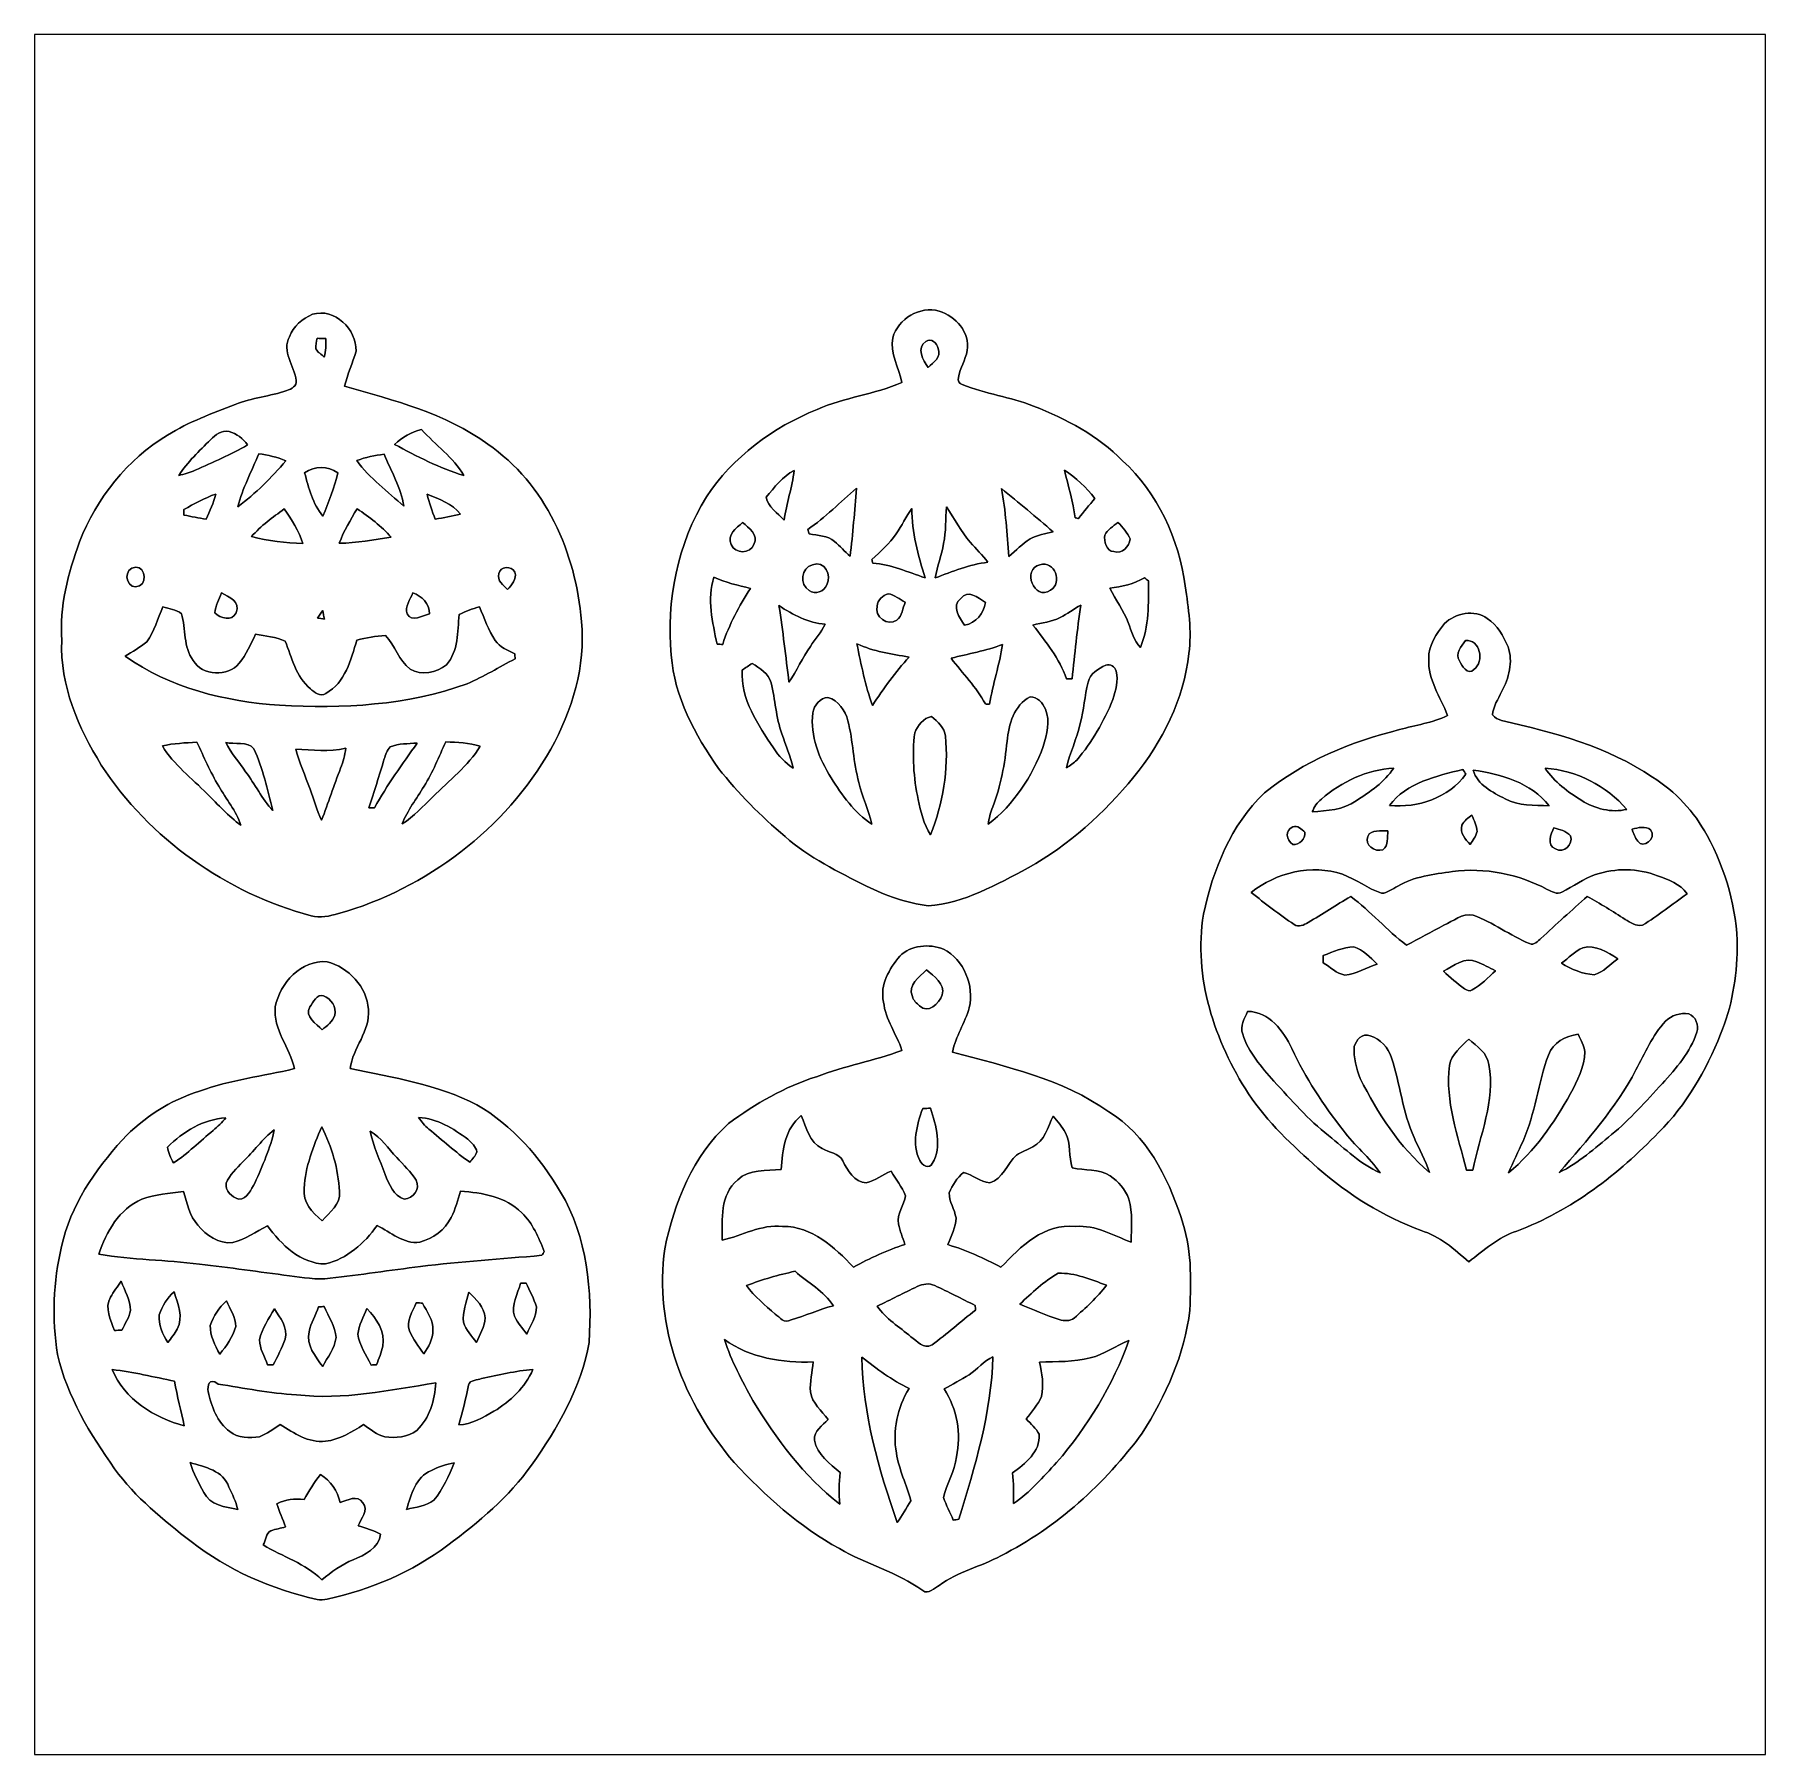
# Model space of a CAD drawing. Header units: centimetres. Extents: x -16.8 to 16.8, y -16.7 to 16.7.
import ezdxf

# ---------------------------------------------------------------- set-up
doc = ezdxf.new("R2010")
doc.units = ezdxf.units.CM
doc.header["$MEASUREMENT"] = 0
doc.layers.add('Layer 1', color=7, linetype='Continuous')

msp = doc.modelspace()

# ---------------------------------------------------------------- linework, layer by layer
at = {"layer": 'Layer 1', "color": 7}
for points, knots in [([(-16.77458, 16.66875), (-16.77458, 16.66875), (16.77458, 16.66875), (16.77458, 16.66875), (16.77458, 16.66875), (16.77458, 16.66875), (16.77458, -16.66875), (16.77458, -16.66875), (16.77458, -16.66875), (16.77458, -16.66875), (-16.77458, -16.66875), (-16.77458, -16.66875), (-16.77458, -16.66875), (-16.77458, -16.66875), (-16.77458, 16.66875), (-16.77458, 16.66875), (-16.77458, 16.66875), (-16.77458, 16.66875), (-16.77458, 16.66875), (-16.77458, 16.66875)], [0, 0, 0, 0, 0.16666667, 0.16666667, 0.16666667, 0.16666667, 0.33333333, 0.33333333, 0.33333333, 0.33333333, 0.5, 0.5, 0.5, 0.5, 0.66666667, 0.66666667, 0.66666667, 0.66666667, 1, 1, 1, 1]), ([(-0.14076, 10.79147), (-0.19262, 10.49126), (-0.0254, 10.21009), (0.03563, 9.9254), (0.03563, 9.9254), (-0.48966, 9.68869), (-1.08056, 9.64389), (-1.60443, 9.40153), (-1.60443, 9.40153), (-2.46521, 9.05969), (-3.23956, 8.48254), (-3.75356, 7.70643), (-3.75356, 7.70643), (-4.31377, 6.79838), (-4.53496, 5.6956), (-4.43336, 4.63868), (-4.43336, 4.63868), (-4.37268, 3.8287), (-3.97651, 3.09492), (-3.51649, 2.4451), (-3.51649, 2.4451), (-3.13902, 1.95827), (-2.69558, 1.524), (-2.2285, 1.1236), (-2.2285, 1.1236), (-1.76001, 0.71649), (-1.20121, 0.43886), (-0.65052, 0.16228), (-0.65052, 0.16228), (-0.27376, -0.02328), (0.12806, -0.16581), (0.54645, -0.21802), (0.54645, -0.21802), (1.2506, -0.17286), (1.87184, 0.20214), (2.48638, 0.514), (2.48638, 0.514), (3.27695, 0.95709), (3.9564, 1.5815), (4.53072, 2.27789), (4.53072, 2.27789), (5.08741, 2.96228), (5.50898, 3.78707), (5.59788, 4.67395), (5.59788, 4.67395), (5.66314, 5.10893), (5.59117, 5.5499), (5.52838, 5.98064), (5.52838, 5.98064), (5.40456, 6.89187), (4.9978, 7.78051), (4.31553, 8.40775), (4.31553, 8.40775), (3.83787, 8.89776), (3.2198, 9.21879), (2.59009, 9.4682), (2.59009, 9.4682), (2.14136, 9.64741), (1.65347, 9.69892), (1.20791, 9.8866), (1.20791, 9.8866), (1.1497, 9.90071), (1.11442, 9.96632), (1.13101, 10.02277), (1.13101, 10.02277), (1.16664, 10.20304), (1.26788, 10.3632), (1.3014, 10.54417), (1.3014, 10.54417), (1.36208, 10.89342), (1.07668, 11.21269), (0.75882, 11.30935), (0.75882, 11.30935), (0.38347, 11.41236), (-0.03598, 11.16365), (-0.14076, 10.79147), (-0.14076, 10.79147), (-0.14076, 10.79147), (-0.14076, 10.79147), (-0.14076, 10.79147)], [0, 0, 0, 0, 0.04761905, 0.04761905, 0.04761905, 0.04761905, 0.0952381, 0.0952381, 0.0952381, 0.0952381, 0.14285714, 0.14285714, 0.14285714, 0.14285714, 0.19047619, 0.19047619, 0.19047619, 0.19047619, 0.23809524, 0.23809524, 0.23809524, 0.23809524, 0.28571429, 0.28571429, 0.28571429, 0.28571429, 0.33333333, 0.33333333, 0.33333333, 0.33333333, 0.38095238, 0.38095238, 0.38095238, 0.38095238, 0.42857143, 0.42857143, 0.42857143, 0.42857143, 0.47619048, 0.47619048, 0.47619048, 0.47619048, 0.52380952, 0.52380952, 0.52380952, 0.52380952, 0.57142857, 0.57142857, 0.57142857, 0.57142857, 0.61904762, 0.61904762, 0.61904762, 0.61904762, 0.66666667, 0.66666667, 0.66666667, 0.66666667, 0.71428571, 0.71428571, 0.71428571, 0.71428571, 0.76190476, 0.76190476, 0.76190476, 0.76190476, 0.80952381, 0.80952381, 0.80952381, 0.80952381, 0.85714286, 0.85714286, 0.85714286, 0.85714286, 0.9047619, 0.9047619, 0.9047619, 0.9047619, 1, 1, 1, 1]), ([(-11.38837, 11.24691), (-11.58452, 11.16648), (-11.75914, 11.01408), (-11.83393, 10.81193), (-11.83393, 10.81193), (-11.99092, 10.53183), (-11.73939, 10.24572), (-11.70446, 9.9635), (-11.70446, 9.9635), (-11.68224, 9.85626), (-11.80148, 9.80087), (-11.88297, 9.76842), (-11.88297, 9.76842), (-12.2107, 9.6587), (-12.56136, 9.62766), (-12.8845, 9.50031), (-12.8845, 9.50031), (-13.33218, 9.32603), (-13.78903, 9.16305), (-14.19719, 8.90517), (-14.19719, 8.90517), (-14.98141, 8.43774), (-15.56773, 7.67962), (-15.90499, 6.8386), (-15.90499, 6.8386), (-16.12618, 6.22512), (-16.29339, 5.57883), (-16.24965, 4.9209), (-16.24965, 4.9209), (-16.28069, 4.05518), (-15.93039, 3.23144), (-15.48236, 2.51001), (-15.48236, 2.51001), (-14.55385, 1.07456), (-13.05948, 0.03246), (-11.41518, -0.41487), (-11.41518, -0.41487), (-11.23985, -0.46073), (-11.05394, -0.41628), (-10.88284, -0.37112), (-10.88284, -0.37112), (-9.17363, 0.11465), (-7.65069, 1.26788), (-6.7691, 2.81764), (-6.7691, 2.81764), (-6.35564, 3.56764), (-6.08683, 4.42913), (-6.17679, 5.29343), (-6.17679, 5.29343), (-6.27698, 6.61494), (-6.86999, 7.96678), (-7.99183, 8.72878), (-7.99183, 8.72878), (-8.8078, 9.33203), (-9.80969, 9.57651), (-10.76784, 9.85097), (-10.76784, 9.85097), (-10.71139, 10.08521), (-10.60803, 10.30429), (-10.54241, 10.53536), (-10.54241, 10.53536), (-10.53112, 10.95234), (-10.96045, 11.3792), (-11.38837, 11.24691), (-11.38837, 11.24691), (-11.38837, 11.24691), (-11.38837, 11.24691), (-11.38837, 11.24691)], [0, 0, 0, 0, 0.05555556, 0.05555556, 0.05555556, 0.05555556, 0.11111111, 0.11111111, 0.11111111, 0.11111111, 0.16666667, 0.16666667, 0.16666667, 0.16666667, 0.22222222, 0.22222222, 0.22222222, 0.22222222, 0.27777778, 0.27777778, 0.27777778, 0.27777778, 0.33333333, 0.33333333, 0.33333333, 0.33333333, 0.38888889, 0.38888889, 0.38888889, 0.38888889, 0.44444444, 0.44444444, 0.44444444, 0.44444444, 0.5, 0.5, 0.5, 0.5, 0.55555556, 0.55555556, 0.55555556, 0.55555556, 0.61111111, 0.61111111, 0.61111111, 0.61111111, 0.66666667, 0.66666667, 0.66666667, 0.66666667, 0.72222222, 0.72222222, 0.72222222, 0.72222222, 0.77777778, 0.77777778, 0.77777778, 0.77777778, 0.83333333, 0.83333333, 0.83333333, 0.83333333, 0.88888889, 0.88888889, 0.88888889, 0.88888889, 1, 1, 1, 1]), ([(-11.29947, 10.78124), (-11.25784, 10.78089), (-11.17424, 10.78054), (-11.13261, 10.78054), (-11.13261, 10.78054), (-11.1192, 10.65918), (-11.12802, 10.53677), (-11.15907, 10.41859), (-11.15907, 10.41859), (-11.21586, 10.46762), (-11.28501, 10.50854), (-11.3217, 10.57663), (-11.3217, 10.57663), (-11.32487, 10.64542), (-11.3097, 10.71351), (-11.29947, 10.78124)], [0, 0, 0, 0, 0.2, 0.2, 0.2, 0.2, 0.4, 0.4, 0.4, 0.4, 0.6, 0.6, 0.6, 0.6, 1, 1, 1, 1]), ([(0.50165, 10.71668), (0.61101, 10.79853), (0.71332, 10.69058), (0.73836, 10.58439), (0.73836, 10.58439), (0.80892, 10.41471), (0.6477, 10.31275), (0.54681, 10.21609), (0.54681, 10.21609), (0.44767, 10.35332), (0.3108, 10.60097), (0.50165, 10.71668)], [0, 0, 0, 0, 0.25, 0.25, 0.25, 0.25, 0.5, 0.5, 0.5, 0.5, 1, 1, 1, 1]), ([(-13.36499, 8.81521), (-13.2715, 8.91117), (-13.15261, 9.0043), (-13.00551, 8.97537), (-13.00551, 8.97537), (-12.8591, 8.93163), (-12.7314, 8.84096), (-12.64497, 8.71573), (-12.64497, 8.71573), (-12.97164, 8.52699), (-13.32018, 8.37953), (-13.66379, 8.22501), (-13.66379, 8.22501), (-13.76468, 8.17845), (-13.87122, 8.14634), (-13.97988, 8.12341), (-13.97988, 8.12341), (-13.81054, 8.38306), (-13.58477, 8.59896), (-13.36499, 8.81521)], [0, 0, 0, 0, 0.16666667, 0.16666667, 0.16666667, 0.16666667, 0.33333333, 0.33333333, 0.33333333, 0.33333333, 0.5, 0.5, 0.5, 0.5, 0.66666667, 0.66666667, 0.66666667, 0.66666667, 1, 1, 1, 1]), ([(-9.7984, 8.72596), (-9.65271, 8.86707), (-9.4682, 8.95985), (-9.27312, 9.01347), (-9.27312, 9.01347), (-9.00889, 8.71079), (-8.65611, 8.47654), (-8.45679, 8.12165), (-8.45679, 8.12165), (-8.92634, 8.26382), (-9.36801, 8.49312), (-9.7984, 8.72596)], [0, 0, 0, 0, 0.25, 0.25, 0.25, 0.25, 0.5, 0.5, 0.5, 0.5, 1, 1, 1, 1]), ([(-12.42907, 8.54498), (-12.25162, 8.51464), (-12.07382, 8.47831), (-11.9066, 8.40881), (-11.9066, 8.40881), (-12.1793, 8.07896), (-12.49045, 7.77275), (-12.83547, 7.51805), (-12.83547, 7.51805), (-12.74551, 7.87647), (-12.56594, 8.20385), (-12.42907, 8.54498)], [0, 0, 0, 0, 0.25, 0.25, 0.25, 0.25, 0.5, 0.5, 0.5, 0.5, 1, 1, 1, 1]), ([(-10.52936, 8.41163), (-10.36003, 8.47972), (-10.1794, 8.50794), (-9.99984, 8.53405), (-9.99984, 8.53405), (-9.86261, 8.20349), (-9.67599, 7.88529), (-9.61778, 7.52828), (-9.61778, 7.52828), (-9.92823, 7.81297), (-10.28347, 8.0645), (-10.52936, 8.41163)], [0, 0, 0, 0, 0.25, 0.25, 0.25, 0.25, 0.5, 0.5, 0.5, 0.5, 1, 1, 1, 1]), ([(-11.54007, 8.17457), (-11.34498, 8.30933), (-11.09204, 8.30968), (-10.89695, 8.17457), (-10.89695, 8.17457), (-10.9661, 7.88635), (-11.07228, 7.60765), (-11.18729, 7.33496), (-11.18729, 7.33496), (-11.38273, 7.57096), (-11.46528, 7.88282), (-11.54007, 8.17457)], [0, 0, 0, 0, 0.25, 0.25, 0.25, 0.25, 0.5, 0.5, 0.5, 0.5, 1, 1, 1, 1]), ([(-2.59503, 7.70255), (-2.43523, 7.8927), (-2.27718, 8.10366), (-2.05176, 8.22007), (-2.05176, 8.22007), (-2.09197, 7.89552), (-2.19781, 7.58084), (-2.24825, 7.25664), (-2.24825, 7.25664), (-2.37208, 7.39599), (-2.5594, 7.50958), (-2.59503, 7.70255)], [0, 0, 0, 0, 0.25, 0.25, 0.25, 0.25, 0.5, 0.5, 0.5, 0.5, 1, 1, 1, 1]), ([(3.19088, 8.22748), (3.41136, 8.07508), (3.61315, 7.8934), (3.77472, 7.67891), (3.77472, 7.67891), (3.67065, 7.54839), (3.56341, 7.42033), (3.46146, 7.28839), (3.46146, 7.28839), (3.44558, 7.29192), (3.41348, 7.29862), (3.3976, 7.30215), (3.3976, 7.30215), (3.3528, 7.61612), (3.25649, 7.9181), (3.19088, 8.22748)], [0, 0, 0, 0, 0.2, 0.2, 0.2, 0.2, 0.4, 0.4, 0.4, 0.4, 0.6, 0.6, 0.6, 0.6, 1, 1, 1, 1]), ([(-13.88286, 7.46266), (-13.68249, 7.57343), (-13.48105, 7.68526), (-13.26444, 7.76217), (-13.26444, 7.76217), (-13.30572, 7.59248), (-13.37628, 7.43267), (-13.44789, 7.27428), (-13.44789, 7.27428), (-13.59218, 7.29968), (-13.73611, 7.32684), (-13.88004, 7.35401), (-13.88004, 7.35401), (-13.88075, 7.38117), (-13.88216, 7.4355), (-13.88286, 7.46266)], [0, 0, 0, 0, 0.2, 0.2, 0.2, 0.2, 0.4, 0.4, 0.4, 0.4, 0.6, 0.6, 0.6, 0.6, 1, 1, 1, 1]), ([(-9.16446, 7.75794), (-8.93198, 7.66516), (-8.67833, 7.57731), (-8.51853, 7.3727), (-8.51853, 7.3727), (-8.6808, 7.33566), (-8.84414, 7.30462), (-9.00818, 7.27675), (-9.00818, 7.27675), (-9.06921, 7.43409), (-9.12742, 7.59284), (-9.16446, 7.75794)], [0, 0, 0, 0, 0.25, 0.25, 0.25, 0.25, 0.5, 0.5, 0.5, 0.5, 1, 1, 1, 1]), ([(-1.78964, 7.07319), (-1.44886, 7.31132), (-1.15429, 7.60377), (-0.84138, 7.87471), (-0.84138, 7.87471), (-0.88194, 7.43514), (-0.91193, 6.99452), (-0.96626, 6.55638), (-0.96626, 6.55638), (-1.06998, 6.64986), (-1.16452, 6.75358), (-1.26929, 6.84495), (-1.26929, 6.84495), (-1.40511, 6.96313), (-1.59491, 6.95642), (-1.76213, 6.99029), (-1.76213, 6.99029), (-1.76883, 7.01075), (-1.78259, 7.05238), (-1.78964, 7.07319)], [0, 0, 0, 0, 0.16666667, 0.16666667, 0.16666667, 0.16666667, 0.33333333, 0.33333333, 0.33333333, 0.33333333, 0.5, 0.5, 0.5, 0.5, 0.66666667, 0.66666667, 0.66666667, 0.66666667, 1, 1, 1, 1]), ([(1.96427, 7.87118), (2.30046, 7.59284), (2.64019, 7.31767), (2.96933, 7.03086), (2.96933, 7.03086), (2.81975, 6.98782), (2.65994, 6.97124), (2.52201, 6.89575), (2.52201, 6.89575), (2.36996, 6.79979), (2.25002, 6.66433), (2.10996, 6.55426), (2.10996, 6.55426), (2.0641, 6.99382), (2.05811, 7.43726), (1.96427, 7.87118)], [0, 0, 0, 0, 0.2, 0.2, 0.2, 0.2, 0.4, 0.4, 0.4, 0.4, 0.6, 0.6, 0.6, 0.6, 1, 1, 1, 1]), ([(-12.56983, 6.93667), (-12.38709, 7.14763), (-12.16025, 7.31132), (-11.93518, 7.47324), (-11.93518, 7.47324), (-11.78983, 7.26475), (-11.64802, 7.04674), (-11.57464, 6.80085), (-11.57464, 6.80085), (-11.90978, 6.81496), (-12.24421, 6.85694), (-12.56983, 6.93667)], [0, 0, 0, 0, 0.25, 0.25, 0.25, 0.25, 0.5, 0.5, 0.5, 0.5, 1, 1, 1, 1]), ([(-10.52407, 7.47677), (-10.28524, 7.31732), (-10.05452, 7.14199), (-9.86367, 6.92573), (-9.86367, 6.92573), (-10.19881, 6.88693), (-10.53112, 6.80649), (-10.86979, 6.80826), (-10.86979, 6.80826), (-10.7823, 7.04462), (-10.65318, 7.26158), (-10.52407, 7.47677)], [0, 0, 0, 0, 0.25, 0.25, 0.25, 0.25, 0.5, 0.5, 0.5, 0.5, 1, 1, 1, 1]), ([(-0.07408, 6.98888), (0.03563, 7.14869), (0.11642, 7.32684), (0.22931, 7.48489), (0.22931, 7.48489), (0.23107, 7.02098), (0.34854, 6.57648), (0.4886, 6.13974), (0.4886, 6.13974), (0.15275, 6.2484), (-0.17074, 6.39904), (-0.52917, 6.42514), (-0.52917, 6.42514), (-0.53305, 6.44313), (-0.54116, 6.47912), (-0.54504, 6.49711), (-0.54504, 6.49711), (-0.37712, 6.64986), (-0.20884, 6.80508), (-0.07408, 6.98888)], [0, 0, 0, 0, 0.16666667, 0.16666667, 0.16666667, 0.16666667, 0.33333333, 0.33333333, 0.33333333, 0.33333333, 0.5, 0.5, 0.5, 0.5, 0.66666667, 0.66666667, 0.66666667, 0.66666667, 1, 1, 1, 1]), ([(0.90135, 7.5124), (1.05869, 7.28733), (1.17898, 7.03686), (1.36208, 6.83013), (1.36208, 6.83013), (1.47214, 6.69713), (1.60161, 6.58001), (1.70392, 6.44066), (1.70392, 6.44066), (1.3462, 6.39868), (1.01529, 6.26039), (0.68051, 6.13763), (0.68051, 6.13763), (0.72319, 6.36341), (0.80716, 6.5786), (0.84526, 6.80544), (0.84526, 6.80544), (0.8957, 7.03827), (0.87877, 7.2771), (0.90135, 7.5124)], [0, 0, 0, 0, 0.16666667, 0.16666667, 0.16666667, 0.16666667, 0.33333333, 0.33333333, 0.33333333, 0.33333333, 0.5, 0.5, 0.5, 0.5, 0.66666667, 0.66666667, 0.66666667, 0.66666667, 1, 1, 1, 1]), ([(-3.27343, 6.7818), (-3.36374, 6.97689), (-3.17288, 7.10142), (-3.05188, 7.21078), (-3.05188, 7.21078), (-2.93264, 7.10882), (-2.73438, 6.96771), (-2.83457, 6.7878), (-2.83457, 6.7878), (-2.89666, 6.59553), (-3.20005, 6.59941), (-3.27343, 6.7818)], [0, 0, 0, 0, 0.25, 0.25, 0.25, 0.25, 0.5, 0.5, 0.5, 0.5, 1, 1, 1, 1]), ([(3.96734, 6.96419), (4.02202, 7.07425), (4.13314, 7.13811), (4.22557, 7.21289), (4.22557, 7.21289), (4.318, 7.11659), (4.40337, 7.01216), (4.4644, 6.89222), (4.4644, 6.89222), (4.44006, 6.74899), (4.31094, 6.59483), (4.14443, 6.64916), (4.14443, 6.64916), (3.99732, 6.64704), (3.95499, 6.85518), (3.96734, 6.96419)], [0, 0, 0, 0, 0.2, 0.2, 0.2, 0.2, 0.4, 0.4, 0.4, 0.4, 0.6, 0.6, 0.6, 0.6, 1, 1, 1, 1]), ([(-14.89322, 6.32531), (-14.66533, 6.43749), (-14.5602, 6.07624), (-14.74011, 5.98664), (-14.74011, 5.98664), (-14.96801, 5.87446), (-15.07314, 6.23605), (-14.89322, 6.32531)], [0, 0, 0, 0, 0.33333333, 0.33333333, 0.33333333, 0.33333333, 1, 1, 1, 1]), ([(-7.77416, 6.22406), (-7.75653, 6.3627), (-7.52651, 6.37575), (-7.46619, 6.25016), (-7.46619, 6.25016), (-7.41892, 6.10517), (-7.53145, 6.00851), (-7.60765, 5.91079), (-7.60765, 5.91079), (-7.6902, 5.99793), (-7.81685, 6.07695), (-7.77416, 6.22406)], [0, 0, 0, 0, 0.25, 0.25, 0.25, 0.25, 0.5, 0.5, 0.5, 0.5, 1, 1, 1, 1]), ([(-1.69792, 6.39022), (-1.46121, 6.48123), (-1.31269, 6.18949), (-1.41781, 6.00463), (-1.41781, 6.00463), (-1.47003, 5.87516), (-1.64253, 5.7979), (-1.7593, 5.89421), (-1.7593, 5.89421), (-1.95474, 6.00146), (-1.91876, 6.33871), (-1.69792, 6.39022)], [0, 0, 0, 0, 0.25, 0.25, 0.25, 0.25, 0.5, 0.5, 0.5, 0.5, 1, 1, 1, 1]), ([(2.7118, 6.38951), (2.99791, 6.48088), (3.15666, 6.04344), (2.92029, 5.89809), (2.92029, 5.89809), (2.59292, 5.68396), (2.35973, 6.31225), (2.7118, 6.38951)], [0, 0, 0, 0, 0.33333333, 0.33333333, 0.33333333, 0.33333333, 1, 1, 1, 1]), ([(-3.60609, 6.1528), (-3.38173, 6.04837), (-3.14078, 5.98946), (-2.90019, 5.93372), (-2.90019, 5.93372), (-3.1182, 5.59223), (-3.31258, 5.23558), (-3.43711, 4.84858), (-3.43711, 4.84858), (-3.46428, 4.84928), (-3.51931, 4.8514), (-3.54648, 4.85246), (-3.54648, 4.85246), (-3.63326, 5.27685), (-3.74333, 5.72558), (-3.60609, 6.1528)], [0, 0, 0, 0, 0.2, 0.2, 0.2, 0.2, 0.4, 0.4, 0.4, 0.4, 0.6, 0.6, 0.6, 0.6, 1, 1, 1, 1]), ([(4.73957, 6.13657), (4.76532, 6.11787), (4.79178, 6.09882), (4.81824, 6.07977), (4.81824, 6.07977), (4.81683, 5.64868), (4.83059, 5.19712), (4.66055, 4.79108), (4.66055, 4.79108), (4.52861, 4.91913), (4.48874, 5.1054), (4.42242, 5.27015), (4.42242, 5.27015), (4.33776, 5.51004), (4.17548, 5.71077), (4.06647, 5.93866), (4.06647, 5.93866), (4.30212, 5.95983), (4.53108, 6.02403), (4.73957, 6.13657)], [0, 0, 0, 0, 0.16666667, 0.16666667, 0.16666667, 0.16666667, 0.33333333, 0.33333333, 0.33333333, 0.33333333, 0.5, 0.5, 0.5, 0.5, 0.66666667, 0.66666667, 0.66666667, 0.66666667, 1, 1, 1, 1]), ([(-13.15014, 5.84482), (-13.00868, 5.76474), (-12.77479, 5.68113), (-12.87004, 5.46241), (-12.87004, 5.46241), (-12.94589, 5.28638), (-13.17202, 5.35199), (-13.28208, 5.45994), (-13.28208, 5.45994), (-13.25704, 5.5947), (-13.21294, 5.72311), (-13.15014, 5.84482)], [0, 0, 0, 0, 0.25, 0.25, 0.25, 0.25, 0.5, 0.5, 0.5, 0.5, 1, 1, 1, 1]), ([(-9.44633, 5.84553), (-9.26536, 5.78414), (-9.12248, 5.64868), (-9.12283, 5.43842), (-9.12283, 5.43842), (-9.26042, 5.40456), (-9.46115, 5.27438), (-9.55322, 5.4416), (-9.55322, 5.4416), (-9.60826, 5.57706), (-9.48619, 5.71959), (-9.44633, 5.84553)], [0, 0, 0, 0, 0.25, 0.25, 0.25, 0.25, 0.5, 0.5, 0.5, 0.5, 1, 1, 1, 1]), ([(-0.44097, 5.59223), (-0.4378, 5.71077), (-0.33196, 5.79826), (-0.22648, 5.83142), (-0.22648, 5.83142), (-0.10442, 5.80778), (-0.00811, 5.71888), (0.1016, 5.66491), (0.1016, 5.66491), (0.05151, 5.55413), (0.0441, 5.39962), (-0.06385, 5.32024), (-0.06385, 5.32024), (-0.22931, 5.18583), (-0.51118, 5.38727), (-0.44097, 5.59223)], [0, 0, 0, 0, 0.2, 0.2, 0.2, 0.2, 0.4, 0.4, 0.4, 0.4, 0.6, 0.6, 0.6, 0.6, 1, 1, 1, 1]), ([(1.17651, 5.73793), (1.31374, 5.92526), (1.51447, 5.74851), (1.65523, 5.66349), (1.65523, 5.66349), (1.6196, 5.4483), (1.47743, 5.26062), (1.25271, 5.22252), (1.25271, 5.22252), (1.14935, 5.36998), (0.9966, 5.58412), (1.17651, 5.73793)], [0, 0, 0, 0, 0.25, 0.25, 0.25, 0.25, 0.5, 0.5, 0.5, 0.5, 1, 1, 1, 1]), ([(-14.28785, 5.57601), (-14.16826, 5.53826), (-14.02821, 5.52697), (-13.92731, 5.44336), (-13.92731, 5.44336), (-13.83806, 5.14491), (-13.89662, 4.79919), (-13.70224, 4.53496), (-13.70224, 4.53496), (-13.52127, 4.23757), (-13.02808, 4.21111), (-12.80866, 4.48345), (-12.80866, 4.48345), (-12.67425, 4.65208), (-12.58358, 4.85034), (-12.49151, 5.04402), (-12.49151, 5.04402), (-12.29854, 5.00944), (-12.0971, 4.99075), (-11.91578, 4.91278), (-11.91578, 4.91278), (-11.78913, 4.58964), (-11.70658, 4.22451), (-11.43, 3.98604), (-11.43, 3.98604), (-11.35133, 3.92042), (-11.23315, 3.81917), (-11.1312, 3.89819), (-11.1312, 3.89819), (-10.75055, 4.10457), (-10.64472, 4.54978), (-10.52901, 4.93219), (-10.52901, 4.93219), (-10.34556, 4.96958), (-10.16247, 5.01862), (-9.97338, 5.01932), (-9.97338, 5.01932), (-9.78535, 4.82882), (-9.7155, 4.53425), (-9.49501, 4.36951), (-9.49501, 4.36951), (-9.27876, 4.23474), (-8.9789, 4.29189), (-8.79193, 4.45241), (-8.79193, 4.45241), (-8.55768, 4.71981), (-8.57638, 5.09482), (-8.54781, 5.42537), (-8.54781, 5.42537), (-8.42045, 5.48816), (-8.28781, 5.53861), (-8.15023, 5.57459), (-8.15023, 5.57459), (-8.0578, 5.35481), (-7.98195, 5.12374), (-7.84613, 4.92513), (-7.84613, 4.92513), (-7.75476, 4.79531), (-7.60377, 4.73181), (-7.46619, 4.66372), (-7.46619, 4.66372), (-7.46513, 4.64044), (-7.46266, 4.59387), (-7.46125, 4.57059), (-7.46125, 4.57059), (-7.76817, 4.40408), (-8.07014, 4.22628), (-8.38906, 4.08446), (-8.38906, 4.08446), (-9.54864, 3.6636), (-10.80558, 3.59904), (-12.0269, 3.6703), (-12.0269, 3.6703), (-13.07959, 3.73698), (-14.15133, 4.00473), (-15.02163, 4.62174), (-15.02163, 4.62174), (-14.88017, 4.71135), (-14.72706, 4.7879), (-14.60253, 4.90044), (-14.60253, 4.90044), (-14.45472, 5.10258), (-14.38487, 5.34846), (-14.28785, 5.57601)], [0, 0, 0, 0, 0.04545455, 0.04545455, 0.04545455, 0.04545455, 0.09090909, 0.09090909, 0.09090909, 0.09090909, 0.13636364, 0.13636364, 0.13636364, 0.13636364, 0.18181818, 0.18181818, 0.18181818, 0.18181818, 0.22727273, 0.22727273, 0.22727273, 0.22727273, 0.27272727, 0.27272727, 0.27272727, 0.27272727, 0.31818182, 0.31818182, 0.31818182, 0.31818182, 0.36363636, 0.36363636, 0.36363636, 0.36363636, 0.40909091, 0.40909091, 0.40909091, 0.40909091, 0.45454545, 0.45454545, 0.45454545, 0.45454545, 0.5, 0.5, 0.5, 0.5, 0.54545455, 0.54545455, 0.54545455, 0.54545455, 0.59090909, 0.59090909, 0.59090909, 0.59090909, 0.63636364, 0.63636364, 0.63636364, 0.63636364, 0.68181818, 0.68181818, 0.68181818, 0.68181818, 0.72727273, 0.72727273, 0.72727273, 0.72727273, 0.77272727, 0.77272727, 0.77272727, 0.77272727, 0.81818182, 0.81818182, 0.81818182, 0.81818182, 0.86363636, 0.86363636, 0.86363636, 0.86363636, 0.90909091, 0.90909091, 0.90909091, 0.90909091, 1, 1, 1, 1]), ([(-11.29348, 5.35869), (-11.25855, 5.40879), (-11.22292, 5.45782), (-11.18623, 5.50616), (-11.18623, 5.50616), (-11.17671, 5.45112), (-11.16753, 5.39574), (-11.15836, 5.34035), (-11.15836, 5.34035), (-11.19223, 5.34494), (-11.25961, 5.35411), (-11.29348, 5.35869)], [0, 0, 0, 0, 0.25, 0.25, 0.25, 0.25, 0.5, 0.5, 0.5, 0.5, 1, 1, 1, 1]), ([(-2.34633, 5.60035), (-2.07433, 5.41972), (-1.78012, 5.26733), (-1.44921, 5.23734), (-1.44921, 5.23734), (-1.52823, 5.08388), (-1.64465, 4.95476), (-1.73778, 4.80977), (-1.73778, 4.80977), (-1.89301, 4.58858), (-1.99954, 4.33776), (-2.1523, 4.11551), (-2.1523, 4.11551), (-2.21156, 4.61116), (-2.27189, 5.10681), (-2.34633, 5.60035)], [0, 0, 0, 0, 0.2, 0.2, 0.2, 0.2, 0.4, 0.4, 0.4, 0.4, 0.6, 0.6, 0.6, 0.6, 1, 1, 1, 1]), ([(3.10444, 5.36716), (3.24167, 5.44195), (3.36973, 5.53332), (3.50485, 5.61164), (3.50485, 5.61164), (3.43606, 5.13609), (3.38526, 4.65914), (3.33587, 4.18147), (3.33587, 4.18147), (3.30941, 4.18183), (3.25614, 4.18183), (3.22933, 4.18218), (3.22933, 4.18218), (3.08645, 4.57412), (2.82857, 4.89867), (2.57598, 5.22393), (2.57598, 5.22393), (2.75272, 5.26697), (2.93829, 5.28849), (3.10444, 5.36716)], [0, 0, 0, 0, 0.16666667, 0.16666667, 0.16666667, 0.16666667, 0.33333333, 0.33333333, 0.33333333, 0.33333333, 0.5, 0.5, 0.5, 0.5, 0.66666667, 0.66666667, 0.66666667, 0.66666667, 1, 1, 1, 1]), ([(10.5537, 5.25074), (10.39601, 5.05742), (10.24008, 4.82882), (10.2489, 4.56741), (10.2489, 4.56741), (10.23232, 4.16489), (10.47221, 3.82764), (10.61544, 3.46957), (10.61544, 3.46957), (10.32192, 3.32458), (9.99384, 3.28577), (9.68304, 3.19581), (9.68304, 3.19581), (8.74324, 2.96016), (7.81826, 2.58621), (7.06332, 1.96779), (7.06332, 1.96779), (6.41385, 1.34832), (6.0646, 0.48189), (5.88398, -0.38135), (5.88398, -0.38135), (5.68078, -1.60443), (6.09776, -2.84198), (6.75569, -3.86292), (6.75569, -3.86292), (7.11729, -4.41748), (7.61083, -4.86692), (8.10119, -5.30472), (8.10119, -5.30472), (8.68997, -5.82083), (9.3659, -6.24064), (10.10038, -6.5151), (10.10038, -6.5151), (10.46374, -6.62164), (10.74561, -6.87634), (11.02466, -7.11835), (11.02466, -7.11835), (11.31711, -6.8961), (11.6011, -6.64316), (11.95458, -6.52321), (11.95458, -6.52321), (13.01397, -6.13057), (13.9259, -5.42184), (14.70378, -4.61398), (14.70378, -4.61398), (15.24317, -4.08093), (15.62594, -3.41066), (15.90428, -2.71004), (15.90428, -2.71004), (16.12865, -2.18193), (16.21719, -1.6069), (16.2306, -1.03611), (16.2306, -1.03611), (16.22848, -0.27305), (16.00271, 0.47696), (15.64428, 1.14582), (15.64428, 1.14582), (15.39557, 1.60443), (15.02904, 1.99919), (14.58524, 2.27401), (14.58524, 2.27401), (13.71529, 2.86949), (12.67707, 3.1429), (11.66142, 3.3722), (11.66142, 3.3722), (11.59545, 3.39372), (11.52419, 3.41983), (11.48786, 3.48298), (11.48786, 3.48298), (11.4935, 3.64631), (11.59581, 3.78495), (11.66177, 3.92818), (11.66177, 3.92818), (11.80147, 4.19312), (11.88826, 4.50921), (11.78666, 4.80272), (11.78666, 4.80272), (11.69882, 5.01262), (11.57464, 5.22076), (11.38484, 5.35234), (11.38484, 5.35234), (11.13261, 5.52768), (10.76607, 5.45853), (10.5537, 5.25074), (10.5537, 5.25074), (10.5537, 5.25074), (10.5537, 5.25074), (10.5537, 5.25074)], [0, 0, 0, 0, 0.04347826, 0.04347826, 0.04347826, 0.04347826, 0.08695652, 0.08695652, 0.08695652, 0.08695652, 0.13043478, 0.13043478, 0.13043478, 0.13043478, 0.17391304, 0.17391304, 0.17391304, 0.17391304, 0.2173913, 0.2173913, 0.2173913, 0.2173913, 0.26086957, 0.26086957, 0.26086957, 0.26086957, 0.30434783, 0.30434783, 0.30434783, 0.30434783, 0.34782609, 0.34782609, 0.34782609, 0.34782609, 0.39130435, 0.39130435, 0.39130435, 0.39130435, 0.43478261, 0.43478261, 0.43478261, 0.43478261, 0.47826087, 0.47826087, 0.47826087, 0.47826087, 0.52173913, 0.52173913, 0.52173913, 0.52173913, 0.56521739, 0.56521739, 0.56521739, 0.56521739, 0.60869565, 0.60869565, 0.60869565, 0.60869565, 0.65217391, 0.65217391, 0.65217391, 0.65217391, 0.69565217, 0.69565217, 0.69565217, 0.69565217, 0.73913043, 0.73913043, 0.73913043, 0.73913043, 0.7826087, 0.7826087, 0.7826087, 0.7826087, 0.82608696, 0.82608696, 0.82608696, 0.82608696, 0.86956522, 0.86956522, 0.86956522, 0.86956522, 0.91304348, 0.91304348, 0.91304348, 0.91304348, 1, 1, 1, 1]), ([(-0.83432, 4.85669), (-0.51364, 4.71382), (-0.16828, 4.65878), (0.17568, 4.6034), (0.17568, 4.6034), (-0.08925, 4.31236), (-0.31856, 3.99239), (-0.53375, 3.6636), (-0.53375, 3.6636), (-0.67063, 4.05059), (-0.75565, 4.45452), (-0.83432, 4.85669)], [0, 0, 0, 0, 0.25, 0.25, 0.25, 0.25, 0.5, 0.5, 0.5, 0.5, 1, 1, 1, 1]), ([(0.99131, 4.58082), (1.32468, 4.66372), (1.66476, 4.72264), (1.98649, 4.84787), (1.98649, 4.84787), (1.92969, 4.45594), (1.79811, 4.07882), (1.73567, 3.68723), (1.73567, 3.68723), (1.71521, 3.689), (1.67499, 3.69217), (1.65453, 3.69358), (1.65453, 3.69358), (1.47779, 4.02272), (1.21285, 4.28554), (0.99131, 4.58082)], [0, 0, 0, 0, 0.2, 0.2, 0.2, 0.2, 0.4, 0.4, 0.4, 0.4, 0.6, 0.6, 0.6, 0.6, 1, 1, 1, 1]), ([(10.96045, 4.92196), (11.2462, 4.953), (11.33369, 4.51309), (11.12379, 4.36351), (11.12379, 4.36351), (11.01196, 4.23898), (10.88072, 4.43689), (10.8458, 4.53214), (10.8458, 4.53214), (10.75549, 4.66901), (10.87967, 4.81577), (10.96045, 4.92196)], [0, 0, 0, 0, 0.25, 0.25, 0.25, 0.25, 0.5, 0.5, 0.5, 0.5, 1, 1, 1, 1]), ([(-3.0607, 4.35116), (-2.99579, 4.39491), (-2.93088, 4.43794), (-2.86561, 4.48063), (-2.86561, 4.48063), (-2.72133, 4.38185), (-2.54141, 4.29225), (-2.49802, 4.10457), (-2.49802, 4.10457), (-2.41653, 3.77649), (-2.4063, 3.43112), (-2.28776, 3.1115), (-2.28776, 3.1115), (-2.22074, 2.8889), (-2.11773, 2.67653), (-2.07363, 2.44687), (-2.07363, 2.44687), (-2.21686, 2.56011), (-2.35691, 2.68146), (-2.45145, 2.84021), (-2.45145, 2.84021), (-2.75308, 3.29106), (-3.08857, 3.78143), (-3.0607, 4.35116)], [0, 0, 0, 0, 0.14285714, 0.14285714, 0.14285714, 0.14285714, 0.28571429, 0.28571429, 0.28571429, 0.28571429, 0.42857143, 0.42857143, 0.42857143, 0.42857143, 0.57142857, 0.57142857, 0.57142857, 0.57142857, 0.71428571, 0.71428571, 0.71428571, 0.71428571, 1, 1, 1, 1]), ([(3.99027, 4.44429), (4.07282, 4.47922), (4.17336, 4.41254), (4.18959, 4.32753), (4.18959, 4.32753), (4.24074, 4.14373), (4.17759, 3.95499), (4.12538, 3.77896), (4.12538, 3.77896), (3.95429, 3.35527), (3.72357, 2.95346), (3.42547, 2.60597), (3.42547, 2.60597), (3.36938, 2.54353), (3.296, 2.50084), (3.22474, 2.45745), (3.22474, 2.45745), (3.296, 2.74849), (3.42618, 3.02119), (3.49321, 3.31329), (3.49321, 3.31329), (3.56553, 3.57646), (3.57928, 3.85128), (3.64596, 4.11515), (3.64596, 4.11515), (3.683, 4.28272), (3.8414, 4.38291), (3.99027, 4.44429)], [0, 0, 0, 0, 0.125, 0.125, 0.125, 0.125, 0.25, 0.25, 0.25, 0.25, 0.375, 0.375, 0.375, 0.375, 0.5, 0.5, 0.5, 0.5, 0.625, 0.625, 0.625, 0.625, 0.75, 0.75, 0.75, 0.75, 1, 1, 1, 1]), ([(-1.68945, 3.52249), (-1.66299, 3.6636), (-1.55152, 3.81811), (-1.39735, 3.82094), (-1.39735, 3.82094), (-1.19451, 3.76132), (-1.05974, 3.56623), (-1.01141, 3.36797), (-1.01141, 3.36797), (-0.90593, 2.97497), (-0.91017, 2.56081), (-0.79516, 2.16923), (-0.79516, 2.16923), (-0.73519, 1.89442), (-0.60784, 1.63971), (-0.54504, 1.36525), (-0.54504, 1.36525), (-0.88441, 1.58574), (-1.12324, 1.92617), (-1.33703, 2.26236), (-1.33703, 2.26236), (-1.56457, 2.63737), (-1.74837, 3.07587), (-1.68945, 3.52249)], [0, 0, 0, 0, 0.14285714, 0.14285714, 0.14285714, 0.14285714, 0.28571429, 0.28571429, 0.28571429, 0.28571429, 0.42857143, 0.42857143, 0.42857143, 0.42857143, 0.57142857, 0.57142857, 0.57142857, 0.57142857, 0.71428571, 0.71428571, 0.71428571, 0.71428571, 1, 1, 1, 1]), ([(2.52448, 3.83046), (2.66488, 3.83434), (2.76719, 3.71122), (2.8194, 3.59375), (2.8194, 3.59375), (2.91888, 3.36056), (2.84515, 3.10198), (2.7753, 2.87091), (2.7753, 2.87091), (2.56046, 2.28635), (2.20698, 1.74096), (1.7078, 1.36066), (1.7078, 1.36066), (1.72614, 1.47567), (1.75436, 1.58891), (1.79705, 1.69721), (1.79705, 1.69721), (1.95933, 2.10256), (2.03059, 2.53788), (2.0761, 2.97004), (2.0761, 2.97004), (2.11138, 3.29318), (2.20804, 3.67171), (2.52448, 3.83046)], [0, 0, 0, 0, 0.14285714, 0.14285714, 0.14285714, 0.14285714, 0.28571429, 0.28571429, 0.28571429, 0.28571429, 0.42857143, 0.42857143, 0.42857143, 0.42857143, 0.57142857, 0.57142857, 0.57142857, 0.57142857, 0.71428571, 0.71428571, 0.71428571, 0.71428571, 1, 1, 1, 1]), ([(0.28681, 3.13549), (0.34184, 3.27554), (0.45473, 3.42371), (0.61242, 3.44946), (0.61242, 3.44946), (0.73096, 3.35174), (0.85831, 3.23286), (0.88194, 3.07234), (0.88194, 3.07234), (0.94121, 2.42394), (0.83749, 1.7593), (0.59161, 1.15641), (0.59161, 1.15641), (0.45579, 1.36031), (0.40499, 1.60408), (0.35278, 1.83903), (0.35278, 1.83903), (0.26353, 2.26378), (0.23107, 2.7051), (0.28681, 3.13549)], [0, 0, 0, 0, 0.16666667, 0.16666667, 0.16666667, 0.16666667, 0.33333333, 0.33333333, 0.33333333, 0.33333333, 0.5, 0.5, 0.5, 0.5, 0.66666667, 0.66666667, 0.66666667, 0.66666667, 1, 1, 1, 1]), ([(-14.29808, 2.88149), (-14.07936, 2.93017), (-13.85429, 2.93829), (-13.63169, 2.95416), (-13.63169, 2.95416), (-13.49304, 2.66876), (-13.37028, 2.3749), (-13.20624, 2.10256), (-13.20624, 2.10256), (-13.06583, 1.8482), (-12.86475, 1.62454), (-12.77867, 1.34232), (-12.77867, 1.34232), (-13.0175, 1.52153), (-13.21788, 1.74308), (-13.43025, 1.95086), (-13.43025, 1.95086), (-13.72482, 2.2546), (-14.07971, 2.51213), (-14.29808, 2.88149)], [0, 0, 0, 0, 0.16666667, 0.16666667, 0.16666667, 0.16666667, 0.33333333, 0.33333333, 0.33333333, 0.33333333, 0.5, 0.5, 0.5, 0.5, 0.66666667, 0.66666667, 0.66666667, 0.66666667, 1, 1, 1, 1]), ([(-13.06971, 2.94852), (-12.89967, 2.90442), (-12.65132, 2.97674), (-12.5222, 2.8261), (-12.5222, 2.8261), (-12.35886, 2.44193), (-12.25162, 2.03482), (-12.15849, 1.62807), (-12.15849, 1.62807), (-12.36698, 1.85491), (-12.50174, 2.13395), (-12.68448, 2.37949), (-12.68448, 2.37949), (-12.81007, 2.57104), (-12.96988, 2.74108), (-13.06971, 2.94852)], [0, 0, 0, 0, 0.2, 0.2, 0.2, 0.2, 0.4, 0.4, 0.4, 0.4, 0.6, 0.6, 0.6, 0.6, 1, 1, 1, 1]), ([(-11.71328, 2.81905), (-11.38978, 2.80247), (-11.06593, 2.76049), (-10.74491, 2.83422), (-10.74491, 2.83422), (-10.75831, 2.70192), (-10.79429, 2.57351), (-10.84368, 2.45004), (-10.84368, 2.45004), (-10.97104, 2.11526), (-11.08357, 1.77518), (-11.21198, 1.44074), (-11.21198, 1.44074), (-11.30476, 1.63371), (-11.35733, 1.84221), (-11.43318, 2.04153), (-11.43318, 2.04153), (-11.52948, 2.29976), (-11.64484, 2.55164), (-11.71328, 2.81905)], [0, 0, 0, 0, 0.16666667, 0.16666667, 0.16666667, 0.16666667, 0.33333333, 0.33333333, 0.33333333, 0.33333333, 0.5, 0.5, 0.5, 0.5, 0.66666667, 0.66666667, 0.66666667, 0.66666667, 1, 1, 1, 1]), ([(-9.88095, 2.86032), (-9.71868, 2.93194), (-9.53347, 2.91888), (-9.36061, 2.93617), (-9.36061, 2.93617), (-9.64389, 2.52377), (-9.94551, 2.12266), (-10.18505, 1.68169), (-10.18505, 1.68169), (-10.21186, 1.68099), (-10.26583, 1.67922), (-10.293, 1.67816), (-10.293, 1.67816), (-10.19916, 1.99602), (-10.08733, 2.30787), (-9.99913, 2.62714), (-9.99913, 2.62714), (-9.97091, 2.70933), (-9.94692, 2.8), (-9.88095, 2.86032)], [0, 0, 0, 0, 0.16666667, 0.16666667, 0.16666667, 0.16666667, 0.33333333, 0.33333333, 0.33333333, 0.33333333, 0.5, 0.5, 0.5, 0.5, 0.66666667, 0.66666667, 0.66666667, 0.66666667, 1, 1, 1, 1]), ([(-8.80498, 2.95945), (-8.58061, 2.94852), (-8.35272, 2.94111), (-8.13576, 2.87584), (-8.13576, 2.87584), (-8.37636, 2.49096), (-8.74042, 2.21262), (-9.05545, 1.89442), (-9.05545, 1.89442), (-9.24525, 1.70956), (-9.42552, 1.51024), (-9.65094, 1.36737), (-9.65094, 1.36737), (-9.54687, 1.6316), (-9.36943, 1.85737), (-9.2262, 2.10009), (-9.2262, 2.10009), (-9.05334, 2.36996), (-8.93868, 2.66982), (-8.80498, 2.95945)], [0, 0, 0, 0, 0.16666667, 0.16666667, 0.16666667, 0.16666667, 0.33333333, 0.33333333, 0.33333333, 0.33333333, 0.5, 0.5, 0.5, 0.5, 0.66666667, 0.66666667, 0.66666667, 0.66666667, 1, 1, 1, 1]), ([(8.16927, 1.84926), (8.56015, 2.18758), (9.0484, 2.42076), (9.57016, 2.4511), (9.57016, 2.4511), (9.39059, 2.17734), (9.10872, 1.99037), (8.83991, 1.81293), (8.83991, 1.81293), (8.59226, 1.64042), (8.27969, 1.62278), (7.98901, 1.60267), (7.98901, 1.60267), (8.03487, 1.69404), (8.08002, 1.78999), (8.16927, 1.84926)], [0, 0, 0, 0, 0.2, 0.2, 0.2, 0.2, 0.4, 0.4, 0.4, 0.4, 0.6, 0.6, 0.6, 0.6, 1, 1, 1, 1]), ([(9.48725, 1.72614), (9.81922, 2.16994), (10.40342, 2.29764), (10.91142, 2.42394), (10.91142, 2.42394), (10.92623, 2.40171), (10.95551, 2.35691), (10.97033, 2.33468), (10.97033, 2.33468), (10.63272, 1.87501), (10.04323, 1.67005), (9.48725, 1.72614)], [0, 0, 0, 0, 0.25, 0.25, 0.25, 0.25, 0.5, 0.5, 0.5, 0.5, 1, 1, 1, 1]), ([(11.11179, 2.40912), (11.64661, 2.33539), (12.2368, 2.16782), (12.58217, 1.72085), (12.58217, 1.72085), (12.29607, 1.72967), (11.99127, 1.71591), (11.73057, 1.85349), (11.73057, 1.85349), (11.48609, 1.97944), (11.19364, 2.12407), (11.11179, 2.40912)], [0, 0, 0, 0, 0.25, 0.25, 0.25, 0.25, 0.5, 0.5, 0.5, 0.5, 1, 1, 1, 1]), ([(12.50562, 2.44581), (13.11416, 2.40947), (13.69095, 2.10679), (14.08994, 1.64959), (14.08994, 1.64959), (13.78867, 1.57833), (13.47329, 1.66229), (13.21435, 1.82069), (13.21435, 1.82069), (12.94765, 1.9879), (12.68271, 2.18087), (12.50562, 2.44581)], [0, 0, 0, 0, 0.25, 0.25, 0.25, 0.25, 0.5, 0.5, 0.5, 0.5, 1, 1, 1, 1]), ([(7.61506, 1.31233), (7.69796, 1.34514), (7.78969, 1.26471), (7.84825, 1.20791), (7.84825, 1.20791), (7.86236, 1.07527), (7.74418, 0.95709), (7.61153, 0.9712), (7.61153, 0.9712), (7.48947, 1.06116), (7.45384, 1.24284), (7.61506, 1.31233)], [0, 0, 0, 0, 0.25, 0.25, 0.25, 0.25, 0.5, 0.5, 0.5, 0.5, 1, 1, 1, 1]), ([(10.89378, 1.34549), (10.93188, 1.43157), (11.01478, 1.48378), (11.08534, 1.54093), (11.08534, 1.54093), (11.1252, 1.43757), (11.18341, 1.33456), (11.18517, 1.22096), (11.18517, 1.22096), (11.16612, 1.12642), (11.10262, 1.04916), (11.05253, 0.96943), (11.05253, 0.96943), (10.95763, 1.07068), (10.85039, 1.19063), (10.89378, 1.34549)], [0, 0, 0, 0, 0.2, 0.2, 0.2, 0.2, 0.4, 0.4, 0.4, 0.4, 0.6, 0.6, 0.6, 0.6, 1, 1, 1, 1]), ([(9.0678, 1.12501), (9.13024, 1.27811), (9.32462, 1.21744), (9.45691, 1.23508), (9.45691, 1.23508), (9.44104, 1.10878), (9.47632, 0.95074), (9.35778, 0.86678), (9.35778, 0.86678), (9.20679, 0.81527), (8.99231, 0.96132), (9.0678, 1.12501)], [0, 0, 0, 0, 0.25, 0.25, 0.25, 0.25, 0.5, 0.5, 0.5, 0.5, 1, 1, 1, 1]), ([(12.67566, 1.2954), (12.78184, 1.25801), (12.92013, 1.23543), (12.99527, 1.137), (12.99527, 1.137), (13.05631, 0.97226), (12.86651, 0.78564), (12.70494, 0.88547), (12.70494, 0.88547), (12.52467, 0.95285), (12.6171, 1.17299), (12.67566, 1.2954)], [0, 0, 0, 0, 0.25, 0.25, 0.25, 0.25, 0.5, 0.5, 0.5, 0.5, 1, 1, 1, 1]), ([(14.19225, 1.26577), (14.31078, 1.29505), (14.44907, 1.33703), (14.55491, 1.24954), (14.55491, 1.24954), (14.67414, 1.0862), (14.40109, 0.86783), (14.29949, 1.03152), (14.29949, 1.03152), (14.25187, 1.10384), (14.21589, 1.18216), (14.19225, 1.26577)], [0, 0, 0, 0, 0.25, 0.25, 0.25, 0.25, 0.5, 0.5, 0.5, 0.5, 1, 1, 1, 1]), ([(6.80649, 0.04022), (7.29403, 0.42686), (7.97877, 0.59408), (8.57814, 0.39123), (8.57814, 0.39123), (8.84308, 0.29669), (9.0678, 0.11501), (9.33379, 0.02328), (9.33379, 0.02328), (9.45127, 0.02575), (9.54511, 0.1143), (9.64918, 0.15875), (9.64918, 0.15875), (9.96668, 0.35172), (10.34697, 0.39511), (10.70786, 0.4445), (10.70786, 0.4445), (11.33687, 0.52705), (11.98915, 0.39688), (12.54689, 0.09807), (12.54689, 0.09807), (12.63368, 0.05997), (12.73563, -0.00988), (12.83194, 0.04586), (12.83194, 0.04586), (13.04996, 0.15452), (13.24857, 0.3048), (13.47964, 0.387), (13.47964, 0.387), (13.86734, 0.51647), (14.30196, 0.51012), (14.68402, 0.36195), (14.68402, 0.36195), (14.89639, 0.29316), (15.12111, 0.20461), (15.25587, 0.01588), (15.25587, 0.01588), (14.96871, -0.18909), (14.69461, -0.41416), (14.39157, -0.59584), (14.39157, -0.59584), (14.2621, -0.61948), (14.15556, -0.54504), (14.05396, -0.4826), (14.05396, -0.4826), (13.81266, -0.32985), (13.57383, -0.17321), (13.32301, -0.03669), (13.32301, -0.03669), (13.01856, -0.30409), (12.72046, -0.57785), (12.42483, -0.85443), (12.42483, -0.85443), (12.36345, -0.89958), (12.29007, -0.99201), (12.20364, -0.9525), (12.20364, -0.9525), (11.82652, -0.79375), (11.49491, -0.54187), (11.11038, -0.39934), (11.11038, -0.39934), (10.89836, -0.35913), (10.72621, -0.51576), (10.54347, -0.59619), (10.54347, -0.59619), (10.30111, -0.72284), (10.06228, -0.85584), (9.81922, -0.98143), (9.81922, -0.98143), (9.43328, -0.69674), (9.12495, -0.32279), (8.73619, -0.04163), (8.73619, -0.04163), (8.45714, -0.20073), (8.18938, -0.37853), (7.91386, -0.54293), (7.91386, -0.54293), (7.83237, -0.58949), (7.72724, -0.64382), (7.6394, -0.58067), (7.6394, -0.58067), (7.35189, -0.38735), (7.07743, -0.17533), (6.80649, 0.04022)], [0, 0, 0, 0, 0.04545455, 0.04545455, 0.04545455, 0.04545455, 0.09090909, 0.09090909, 0.09090909, 0.09090909, 0.13636364, 0.13636364, 0.13636364, 0.13636364, 0.18181818, 0.18181818, 0.18181818, 0.18181818, 0.22727273, 0.22727273, 0.22727273, 0.22727273, 0.27272727, 0.27272727, 0.27272727, 0.27272727, 0.31818182, 0.31818182, 0.31818182, 0.31818182, 0.36363636, 0.36363636, 0.36363636, 0.36363636, 0.40909091, 0.40909091, 0.40909091, 0.40909091, 0.45454545, 0.45454545, 0.45454545, 0.45454545, 0.5, 0.5, 0.5, 0.5, 0.54545455, 0.54545455, 0.54545455, 0.54545455, 0.59090909, 0.59090909, 0.59090909, 0.59090909, 0.63636364, 0.63636364, 0.63636364, 0.63636364, 0.68181818, 0.68181818, 0.68181818, 0.68181818, 0.72727273, 0.72727273, 0.72727273, 0.72727273, 0.77272727, 0.77272727, 0.77272727, 0.77272727, 0.81818182, 0.81818182, 0.81818182, 0.81818182, 0.86363636, 0.86363636, 0.86363636, 0.86363636, 0.90909091, 0.90909091, 0.90909091, 0.90909091, 1, 1, 1, 1]), ([(-0.00494, -1.1938), (-0.2032, -1.44286), (-0.39829, -1.74801), (-0.31785, -2.08421), (-0.31785, -2.08421), (-0.28504, -2.42641), (-0.06668, -2.70334), (0.03845, -3.02189), (0.03845, -3.02189), (-0.50271, -3.22509), (-1.07597, -3.32423), (-1.61608, -3.53166), (-1.61608, -3.53166), (-2.23591, -3.72428), (-2.80176, -4.058), (-3.32352, -4.43794), (-3.32352, -4.43794), (-4.01179, -5.06624), (-4.37727, -5.97006), (-4.56071, -6.86647), (-4.56071, -6.86647), (-4.77626, -8.36048), (-4.18359, -9.8866), (-3.21345, -11.01055), (-3.21345, -11.01055), (-2.61373, -11.65331), (-1.95545, -12.25867), (-1.17546, -12.67777), (-1.17546, -12.67777), (-0.65476, -12.98681), (-0.05398, -13.13321), (0.43956, -13.49234), (0.43956, -13.49234), (0.55457, -13.58089), (0.66252, -13.44048), (0.76129, -13.39321), (0.76129, -13.39321), (1.11972, -13.1251), (1.56669, -13.03055), (1.95474, -12.81818), (1.95474, -12.81818), (3.04729, -12.27173), (3.96875, -11.42047), (4.69371, -10.44504), (4.69371, -10.44504), (5.15091, -9.72079), (5.5178, -8.91399), (5.61904, -8.05639), (5.61904, -8.05639), (5.64515, -7.45561), (5.65644, -6.83472), (5.44759, -6.2611), (5.44759, -6.2611), (5.19007, -5.46947), (4.77802, -4.66019), (4.0453, -4.2104), (4.0453, -4.2104), (3.14784, -3.57681), (2.05775, -3.33763), (1.01635, -3.0547), (1.01635, -3.0547), (1.07985, -2.75167), (1.25695, -2.49096), (1.34338, -2.19569), (1.34338, -2.19569), (1.44145, -1.76636), (1.24037, -1.264), (0.84384, -1.05939), (0.84384, -1.05939), (0.56762, -0.95179), (0.21202, -0.9779), (-0.00494, -1.1938), (-0.00494, -1.1938), (-0.00494, -1.1938), (-0.00494, -1.1938), (-0.00494, -1.1938)], [0, 0, 0, 0, 0.05, 0.05, 0.05, 0.05, 0.1, 0.1, 0.1, 0.1, 0.15, 0.15, 0.15, 0.15, 0.2, 0.2, 0.2, 0.2, 0.25, 0.25, 0.25, 0.25, 0.3, 0.3, 0.3, 0.3, 0.35, 0.35, 0.35, 0.35, 0.4, 0.4, 0.4, 0.4, 0.45, 0.45, 0.45, 0.45, 0.5, 0.5, 0.5, 0.5, 0.55, 0.55, 0.55, 0.55, 0.6, 0.6, 0.6, 0.6, 0.65, 0.65, 0.65, 0.65, 0.7, 0.7, 0.7, 0.7, 0.75, 0.75, 0.75, 0.75, 0.8, 0.8, 0.8, 0.8, 0.85, 0.85, 0.85, 0.85, 0.9, 0.9, 0.9, 0.9, 1, 1, 1, 1]), ([(13.23763, -1.03364), (13.48599, -0.96344), (13.71177, -1.1236), (13.91567, -1.2446), (13.91567, -1.2446), (13.76645, -1.35361), (13.63521, -1.50389), (13.45424, -1.55787), (13.45424, -1.55787), (13.23128, -1.53741), (13.01291, -1.45168), (12.82347, -1.33279), (12.82347, -1.33279), (12.95753, -1.22873), (13.081, -1.10349), (13.23763, -1.03364)], [0, 0, 0, 0, 0.2, 0.2, 0.2, 0.2, 0.4, 0.4, 0.4, 0.4, 0.6, 0.6, 0.6, 0.6, 1, 1, 1, 1]), ([(-12.1091, -2.18017), (-12.15778, -2.62326), (-11.82123, -2.96263), (-11.73727, -3.37608), (-11.73727, -3.37608), (-12.34863, -3.52601), (-12.98293, -3.58951), (-13.57595, -3.81212), (-13.57595, -3.81212), (-14.14815, -3.98357), (-14.66144, -4.32329), (-15.07243, -4.75368), (-15.07243, -4.75368), (-15.60548, -5.34564), (-16.08349, -6.02968), (-16.25036, -6.82272), (-16.25036, -6.82272), (-16.41934, -7.50605), (-16.43909, -8.22537), (-16.32832, -8.91928), (-16.32832, -8.91928), (-16.14382, -9.73138), (-15.70108, -10.45986), (-15.22307, -11.13084), (-15.22307, -11.13084), (-14.82408, -11.69247), (-14.27656, -12.11862), (-13.74316, -12.54372), (-13.74316, -12.54372), (-13.02738, -13.09617), (-12.18142, -13.46906), (-11.30018, -13.66379), (-11.30018, -13.66379), (-11.23491, -13.67825), (-11.16753, -13.67402), (-11.10227, -13.66097), (-11.10227, -13.66097), (-10.26336, -13.47435), (-9.45198, -13.13498), (-8.76582, -12.61286), (-8.76582, -12.61286), (-8.16575, -12.16342), (-7.57661, -11.67871), (-7.1434, -11.05923), (-7.1434, -11.05923), (-6.63469, -10.34697), (-6.18031, -9.5571), (-6.0265, -8.68539), (-6.0265, -8.68539), (-5.95983, -7.69303), (-6.0639, -6.63998), (-6.5786, -5.76756), (-6.5786, -5.76756), (-6.98006, -5.09094), (-7.51593, -4.47322), (-8.20314, -4.07599), (-8.20314, -4.07599), (-8.96691, -3.68124), (-9.82627, -3.54753), (-10.65918, -3.37538), (-10.65918, -3.37538), (-10.60803, -2.97286), (-10.26407, -2.64689), (-10.3057, -2.22814), (-10.3057, -2.22814), (-10.33074, -1.78294), (-10.69023, -1.4164), (-11.10686, -1.30246), (-11.10686, -1.30246), (-11.60286, -1.26012), (-12.02619, -1.71909), (-12.1091, -2.18017)], [0, 0, 0, 0, 0.05263158, 0.05263158, 0.05263158, 0.05263158, 0.10526316, 0.10526316, 0.10526316, 0.10526316, 0.15789474, 0.15789474, 0.15789474, 0.15789474, 0.21052632, 0.21052632, 0.21052632, 0.21052632, 0.26315789, 0.26315789, 0.26315789, 0.26315789, 0.31578947, 0.31578947, 0.31578947, 0.31578947, 0.36842105, 0.36842105, 0.36842105, 0.36842105, 0.42105263, 0.42105263, 0.42105263, 0.42105263, 0.47368421, 0.47368421, 0.47368421, 0.47368421, 0.52631579, 0.52631579, 0.52631579, 0.52631579, 0.57894737, 0.57894737, 0.57894737, 0.57894737, 0.63157895, 0.63157895, 0.63157895, 0.63157895, 0.68421053, 0.68421053, 0.68421053, 0.68421053, 0.73684211, 0.73684211, 0.73684211, 0.73684211, 0.78947368, 0.78947368, 0.78947368, 0.78947368, 0.84210526, 0.84210526, 0.84210526, 0.84210526, 0.89473684, 0.89473684, 0.89473684, 0.89473684, 1, 1, 1, 1]), ([(8.20526, -1.18569), (8.39646, -1.10878), (8.58873, -1.02129), (8.79863, -1.01247), (8.79863, -1.01247), (8.97255, -1.08197), (9.11895, -1.21497), (9.24842, -1.34902), (9.24842, -1.34902), (9.04381, -1.42593), (8.84449, -1.53846), (8.62471, -1.56139), (8.62471, -1.56139), (8.46137, -1.5367), (8.34037, -1.40264), (8.20138, -1.32327), (8.20138, -1.32327), (8.20244, -1.27741), (8.20349, -1.23155), (8.20526, -1.18569)], [0, 0, 0, 0, 0.16666667, 0.16666667, 0.16666667, 0.16666667, 0.33333333, 0.33333333, 0.33333333, 0.33333333, 0.5, 0.5, 0.5, 0.5, 0.66666667, 0.66666667, 0.66666667, 0.66666667, 1, 1, 1, 1]), ([(10.53536, -1.48731), (10.72868, -1.38254), (10.95269, -1.19662), (11.17917, -1.30422), (11.17917, -1.30422), (11.30335, -1.35573), (11.424, -1.41711), (11.54465, -1.47814), (11.54465, -1.47814), (11.40107, -1.60973), (11.26314, -1.75401), (11.09133, -1.84891), (11.09133, -1.84891), (11.04336, -1.88419), (10.98797, -1.85526), (10.94493, -1.82739), (10.94493, -1.82739), (10.79747, -1.72755), (10.66236, -1.61184), (10.53536, -1.48731)], [0, 0, 0, 0, 0.16666667, 0.16666667, 0.16666667, 0.16666667, 0.33333333, 0.33333333, 0.33333333, 0.33333333, 0.5, 0.5, 0.5, 0.5, 0.66666667, 0.66666667, 0.66666667, 0.66666667, 1, 1, 1, 1]), ([(0.24024, -1.97979), (0.14534, -1.74343), (0.37782, -1.60479), (0.51364, -1.46121), (0.51364, -1.46121), (0.64805, -1.58433), (0.88441, -1.73002), (0.81703, -1.94592), (0.81703, -1.94592), (0.76024, -2.11279), (0.54363, -2.32269), (0.37924, -2.15971), (0.37924, -2.15971), (0.3235, -2.10785), (0.26, -2.05599), (0.24024, -1.97979)], [0, 0, 0, 0, 0.2, 0.2, 0.2, 0.2, 0.4, 0.4, 0.4, 0.4, 0.6, 0.6, 0.6, 0.6, 1, 1, 1, 1]), ([(-11.43988, -2.17946), (-11.37109, -2.09268), (-11.30794, -1.91805), (-11.17177, -1.96321), (-11.17177, -1.96321), (-11.0296, -2.02212), (-10.91918, -2.18123), (-10.95657, -2.34209), (-10.95657, -2.34209), (-10.99644, -2.46521), (-11.10827, -2.54247), (-11.2014, -2.62396), (-11.2014, -2.62396), (-11.31006, -2.50402), (-11.55241, -2.36784), (-11.43988, -2.17946)], [0, 0, 0, 0, 0.2, 0.2, 0.2, 0.2, 0.4, 0.4, 0.4, 0.4, 0.6, 0.6, 0.6, 0.6, 1, 1, 1, 1]), ([(6.737, -2.26554), (7.1628, -2.27154), (7.42915, -2.64442), (7.5946, -2.98838), (7.5946, -2.98838), (7.85954, -3.55424), (8.20102, -4.08058), (8.59084, -4.56812), (8.59084, -4.56812), (8.8071, -4.86339), (9.10131, -5.09341), (9.30663, -5.3975), (9.30663, -5.3975), (8.92951, -5.22464), (8.62753, -4.93113), (8.30792, -4.67466), (8.30792, -4.67466), (7.91422, -4.36457), (7.58754, -3.98286), (7.24641, -3.61915), (7.24641, -3.61915), (7.01075, -3.34398), (6.75181, -3.06105), (6.64457, -2.70757), (6.64457, -2.70757), (6.57825, -2.54635), (6.68161, -2.40665), (6.737, -2.26554)], [0, 0, 0, 0, 0.125, 0.125, 0.125, 0.125, 0.25, 0.25, 0.25, 0.25, 0.375, 0.375, 0.375, 0.375, 0.5, 0.5, 0.5, 0.5, 0.625, 0.625, 0.625, 0.625, 0.75, 0.75, 0.75, 0.75, 1, 1, 1, 1]), ([(14.83995, -2.4578), (14.95284, -2.33751), (15.12746, -2.29059), (15.28904, -2.31316), (15.28904, -2.31316), (15.42591, -2.36185), (15.49012, -2.53577), (15.44496, -2.66912), (15.44496, -2.66912), (15.31937, -3.05611), (15.04632, -3.36938), (14.77716, -3.66536), (14.77716, -3.66536), (14.46001, -4.00614), (14.15309, -4.35963), (13.79114, -4.65526), (13.79114, -4.65526), (13.46764, -4.91772), (13.15967, -5.20947), (12.77726, -5.38621), (12.77726, -5.38621), (13.32301, -4.76497), (13.87969, -4.13914), (14.26563, -3.40148), (14.26563, -3.40148), (14.43814, -3.07693), (14.58172, -2.72627), (14.83995, -2.4578)], [0, 0, 0, 0, 0.125, 0.125, 0.125, 0.125, 0.25, 0.25, 0.25, 0.25, 0.375, 0.375, 0.375, 0.375, 0.5, 0.5, 0.5, 0.5, 0.625, 0.625, 0.625, 0.625, 0.75, 0.75, 0.75, 0.75, 1, 1, 1, 1]), ([(8.80569, -2.94958), (8.8392, -2.81975), (8.96056, -2.67829), (9.11578, -2.73861), (9.11578, -2.73861), (9.31369, -2.79964), (9.46291, -2.97145), (9.52853, -3.16548), (9.52853, -3.16548), (9.69539, -3.67348), (9.74302, -4.21958), (9.96421, -4.71064), (9.96421, -4.71064), (10.0584, -4.93783), (10.19422, -5.14809), (10.2616, -5.38656), (10.2616, -5.38656), (9.68022, -4.89303), (9.25971, -4.24392), (8.92246, -3.56694), (8.92246, -3.56694), (8.84379, -3.3722), (8.79016, -3.15983), (8.80569, -2.94958)], [0, 0, 0, 0, 0.14285714, 0.14285714, 0.14285714, 0.14285714, 0.28571429, 0.28571429, 0.28571429, 0.28571429, 0.42857143, 0.42857143, 0.42857143, 0.42857143, 0.57142857, 0.57142857, 0.57142857, 0.57142857, 0.71428571, 0.71428571, 0.71428571, 0.71428571, 1, 1, 1, 1]), ([(10.65177, -3.31258), (10.69199, -3.09386), (10.87473, -2.94852), (11.02748, -2.80388), (11.02748, -2.80388), (11.17917, -2.94428), (11.38837, -3.07023), (11.41448, -3.296), (11.41448, -3.296), (11.54924, -3.99732), (11.23597, -4.66866), (11.10121, -5.34564), (11.10121, -5.34564), (11.07122, -5.34529), (11.01161, -5.34529), (10.98162, -5.34529), (10.98162, -5.34529), (10.81793, -4.6796), (10.56181, -4.01038), (10.65177, -3.31258)], [0, 0, 0, 0, 0.16666667, 0.16666667, 0.16666667, 0.16666667, 0.33333333, 0.33333333, 0.33333333, 0.33333333, 0.5, 0.5, 0.5, 0.5, 0.66666667, 0.66666667, 0.66666667, 0.66666667, 1, 1, 1, 1]), ([(12.56841, -3.1115), (12.66331, -2.87055), (12.89685, -2.7365), (13.14379, -2.70863), (13.14379, -2.70863), (13.19671, -2.81799), (13.26162, -2.9277), (13.27291, -3.05188), (13.27291, -3.05188), (13.27044, -3.34433), (13.13004, -3.60892), (12.99563, -3.86009), (12.99563, -3.86009), (12.68377, -4.43089), (12.30066, -4.97522), (11.7983, -5.39432), (11.7983, -5.39432), (11.8805, -5.18407), (11.98527, -4.98369), (12.07911, -4.77873), (12.07911, -4.77873), (12.31124, -4.24462), (12.36945, -3.65619), (12.56841, -3.1115)], [0, 0, 0, 0, 0.14285714, 0.14285714, 0.14285714, 0.14285714, 0.28571429, 0.28571429, 0.28571429, 0.28571429, 0.42857143, 0.42857143, 0.42857143, 0.42857143, 0.57142857, 0.57142857, 0.57142857, 0.57142857, 0.71428571, 0.71428571, 0.71428571, 0.71428571, 1, 1, 1, 1]), ([(-14.19684, -4.89832), (-13.90156, -4.59105), (-13.50045, -4.36139), (-13.06971, -4.32717), (-13.06971, -4.32717), (-13.14062, -4.41854), (-13.22388, -4.49897), (-13.31383, -4.572), (-13.31383, -4.572), (-13.56889, -4.78437), (-13.80419, -5.02144), (-14.08324, -5.20418), (-14.08324, -5.20418), (-14.13439, -5.10822), (-14.18202, -5.00768), (-14.19684, -4.89832)], [0, 0, 0, 0, 0.2, 0.2, 0.2, 0.2, 0.4, 0.4, 0.4, 0.4, 0.6, 0.6, 0.6, 0.6, 1, 1, 1, 1]), ([(-9.33168, -4.32188), (-8.97431, -4.34164), (-8.65717, -4.53566), (-8.37918, -4.74557), (-8.37918, -4.74557), (-8.30474, -4.81224), (-8.21902, -4.88562), (-8.20103, -4.99004), (-8.20103, -4.99004), (-8.23207, -5.06483), (-8.28746, -5.12586), (-8.33614, -5.18971), (-8.33614, -5.18971), (-8.61695, -4.99498), (-8.86954, -4.76356), (-9.13236, -4.54625), (-9.13236, -4.54625), (-9.20997, -4.48204), (-9.27488, -4.40408), (-9.33168, -4.32188)], [0, 0, 0, 0, 0.16666667, 0.16666667, 0.16666667, 0.16666667, 0.33333333, 0.33333333, 0.33333333, 0.33333333, 0.5, 0.5, 0.5, 0.5, 0.66666667, 0.66666667, 0.66666667, 0.66666667, 1, 1, 1, 1]), ([(-2.30188, -5.32977), (-2.28177, -4.95371), (-2.22779, -4.53672), (-1.91417, -4.28696), (-1.91417, -4.28696), (-1.81645, -4.51838), (-1.75824, -4.80624), (-1.50636, -4.9209), (-1.50636, -4.9209), (-1.37936, -5.00451), (-1.18286, -5.01086), (-1.11125, -5.1629), (-1.11125, -5.1629), (-1.01494, -5.34529), (-0.88547, -5.57777), (-0.6537, -5.58694), (-0.6537, -5.58694), (-0.47907, -5.54955), (-0.33479, -5.43278), (-0.17251, -5.36293), (-0.17251, -5.36293), (-0.07938, -5.52062), (0.03563, -5.66914), (0.10971, -5.83812), (0.10971, -5.83812), (0.07444, -6.02544), (-0.06385, -6.18807), (-0.02963, -6.38881), (-0.02963, -6.38881), (-0.00141, -6.52321), (0.05292, -6.65057), (0.09384, -6.78215), (0.09384, -6.78215), (-0.24906, -6.90174), (-0.58244, -7.04674), (-0.90029, -7.22242), (-0.90029, -7.22242), (-1.26859, -6.8393), (-1.70568, -6.42832), (-2.27471, -6.43431), (-2.27471, -6.43431), (-2.69169, -6.39022), (-3.05647, -6.61141), (-3.4484, -6.70101), (-3.4484, -6.70101), (-3.44593, -6.29673), (-3.49109, -5.82154), (-3.14643, -5.53261), (-3.14643, -5.53261), (-2.92453, -5.31319), (-2.58551, -5.36293), (-2.30188, -5.32977)], [0, 0, 0, 0, 0.07142857, 0.07142857, 0.07142857, 0.07142857, 0.14285714, 0.14285714, 0.14285714, 0.14285714, 0.21428571, 0.21428571, 0.21428571, 0.21428571, 0.28571429, 0.28571429, 0.28571429, 0.28571429, 0.35714286, 0.35714286, 0.35714286, 0.35714286, 0.42857143, 0.42857143, 0.42857143, 0.42857143, 0.5, 0.5, 0.5, 0.5, 0.57142857, 0.57142857, 0.57142857, 0.57142857, 0.64285714, 0.64285714, 0.64285714, 0.64285714, 0.71428571, 0.71428571, 0.71428571, 0.71428571, 0.78571429, 0.78571429, 0.78571429, 0.78571429, 0.85714286, 0.85714286, 0.85714286, 0.85714286, 1, 1, 1, 1]), ([(0.44168, -4.14761), (0.49177, -4.14584), (0.54187, -4.14443), (0.59267, -4.14302), (0.59267, -4.14302), (0.69321, -4.47746), (0.8255, -4.89021), (0.62653, -5.21229), (0.62653, -5.21229), (0.57221, -5.33435), (0.42263, -5.24404), (0.38171, -5.15691), (0.38171, -5.15691), (0.22754, -4.83023), (0.32244, -4.46758), (0.44168, -4.14761)], [0, 0, 0, 0, 0.2, 0.2, 0.2, 0.2, 0.4, 0.4, 0.4, 0.4, 0.6, 0.6, 0.6, 0.6, 1, 1, 1, 1]), ([(2.97145, -4.29542), (3.05576, -4.39914), (3.14149, -4.5025), (3.21028, -4.61821), (3.21028, -4.61821), (3.31364, -4.83094), (3.26813, -5.07965), (3.33939, -5.30154), (3.33939, -5.30154), (3.58246, -5.35129), (3.85339, -5.31283), (4.07247, -5.4543), (4.07247, -5.4543), (4.23192, -5.56295), (4.37303, -5.71747), (4.43371, -5.90444), (4.43371, -5.90444), (4.51273, -6.17432), (4.48804, -6.45866), (4.47851, -6.73629), (4.47851, -6.73629), (4.12785, -6.60964), (3.79377, -6.39868), (3.40431, -6.43608), (3.40431, -6.43608), (2.8007, -6.37046), (2.33539, -6.82413), (1.95686, -7.22701), (1.95686, -7.22701), (1.62631, -7.04991), (1.28517, -6.89363), (0.92463, -6.78709), (0.92463, -6.78709), (0.99378, -6.62058), (1.0795, -6.45442), (1.08585, -6.27027), (1.08585, -6.27027), (1.05974, -6.102), (0.94968, -5.95701), (0.9525, -5.78203), (0.9525, -5.78203), (1.01071, -5.63245), (1.1109, -5.49628), (1.22802, -5.38727), (1.22802, -5.38727), (1.41041, -5.42396), (1.55434, -5.57424), (1.74166, -5.59047), (1.74166, -5.59047), (1.99813, -5.51215), (2.07821, -5.22146), (2.25884, -5.05037), (2.25884, -5.05037), (2.35656, -4.98369), (2.47403, -4.95371), (2.57422, -4.89091), (2.57422, -4.89091), (2.80353, -4.77485), (2.86314, -4.50709), (2.97145, -4.29542)], [0, 0, 0, 0, 0.0625, 0.0625, 0.0625, 0.0625, 0.125, 0.125, 0.125, 0.125, 0.1875, 0.1875, 0.1875, 0.1875, 0.25, 0.25, 0.25, 0.25, 0.3125, 0.3125, 0.3125, 0.3125, 0.375, 0.375, 0.375, 0.375, 0.4375, 0.4375, 0.4375, 0.4375, 0.5, 0.5, 0.5, 0.5, 0.5625, 0.5625, 0.5625, 0.5625, 0.625, 0.625, 0.625, 0.625, 0.6875, 0.6875, 0.6875, 0.6875, 0.75, 0.75, 0.75, 0.75, 0.8125, 0.8125, 0.8125, 0.8125, 0.875, 0.875, 0.875, 0.875, 1, 1, 1, 1]), ([(-12.73845, -5.18266), (-12.53137, -4.97946), (-12.35569, -4.74345), (-12.12956, -4.55965), (-12.12956, -4.55965), (-12.20082, -4.92125), (-12.35992, -5.25886), (-12.50527, -5.59506), (-12.50527, -5.59506), (-12.57794, -5.71359), (-12.65026, -5.90938), (-12.81994, -5.90444), (-12.81994, -5.90444), (-12.95118, -5.87234), (-13.08559, -5.74146), (-13.06124, -5.59858), (-13.06124, -5.59858), (-12.99598, -5.43243), (-12.85734, -5.31072), (-12.73845, -5.18266)], [0, 0, 0, 0, 0.16666667, 0.16666667, 0.16666667, 0.16666667, 0.33333333, 0.33333333, 0.33333333, 0.33333333, 0.5, 0.5, 0.5, 0.5, 0.66666667, 0.66666667, 0.66666667, 0.66666667, 1, 1, 1, 1]), ([(-11.20951, -4.50109), (-11.01513, -4.89021), (-10.88708, -5.32271), (-10.8645, -5.75769), (-10.8645, -5.75769), (-10.8391, -6.00851), (-11.05535, -6.15985), (-11.20387, -6.32319), (-11.20387, -6.32319), (-11.39402, -6.16726), (-11.58169, -5.96441), (-11.54959, -5.69595), (-11.54959, -5.69595), (-11.53054, -5.27897), (-11.37214, -4.88139), (-11.20951, -4.50109)], [0, 0, 0, 0, 0.2, 0.2, 0.2, 0.2, 0.4, 0.4, 0.4, 0.4, 0.6, 0.6, 0.6, 0.6, 1, 1, 1, 1]), ([(-10.26971, -4.58823), (-10.05734, -4.71276), (-9.92223, -4.92513), (-9.7536, -5.09764), (-9.7536, -5.09764), (-9.62766, -5.24228), (-9.47984, -5.37175), (-9.37966, -5.53685), (-9.37966, -5.53685), (-9.29146, -5.7083), (-9.43963, -5.89774), (-9.61037, -5.90621), (-9.61037, -5.90621), (-9.82133, -5.84271), (-9.90318, -5.61128), (-9.97973, -5.42819), (-9.97973, -5.42819), (-10.08027, -5.1495), (-10.21186, -4.87998), (-10.26971, -4.58823)], [0, 0, 0, 0, 0.16666667, 0.16666667, 0.16666667, 0.16666667, 0.33333333, 0.33333333, 0.33333333, 0.33333333, 0.5, 0.5, 0.5, 0.5, 0.66666667, 0.66666667, 0.66666667, 0.66666667, 1, 1, 1, 1]), ([(-14.69425, -5.90656), (-14.43849, -5.81025), (-14.16156, -5.78908), (-13.89168, -5.7598), (-13.89168, -5.7598), (-13.8116, -5.9817), (-13.77597, -6.23288), (-13.6084, -6.41174), (-13.6084, -6.41174), (-13.44648, -6.60823), (-13.202, -6.77686), (-12.9353, -6.74829), (-12.9353, -6.74829), (-12.6933, -6.68302), (-12.48269, -6.53732), (-12.26185, -6.42514), (-12.26185, -6.42514), (-11.99409, -6.78462), (-11.61803, -7.15821), (-11.13896, -7.16209), (-11.13896, -7.16209), (-10.71809, -7.06296), (-10.38225, -6.76204), (-10.13742, -6.41773), (-10.13742, -6.41773), (-9.86896, -6.54544), (-9.62589, -6.77862), (-9.30734, -6.74158), (-9.30734, -6.74158), (-9.05722, -6.66679), (-8.81486, -6.50169), (-8.70056, -6.26039), (-8.70056, -6.26039), (-8.61589, -6.10023), (-8.57709, -5.92243), (-8.51888, -5.75239), (-8.51888, -5.75239), (-8.09696, -5.78026), (-7.64787, -5.86034), (-7.33354, -6.16938), (-7.33354, -6.16938), (-7.12047, -6.3754), (-7.00264, -6.64916), (-6.89469, -6.91903), (-6.89469, -6.91903), (-6.90704, -6.93773), (-6.93173, -6.97548), (-6.94373, -6.99417), (-6.94373, -6.99417), (-7.7283, -7.06896), (-8.5157, -7.11024), (-9.29711, -7.21289), (-9.29711, -7.21289), (-9.88166, -7.28133), (-10.46304, -7.37447), (-11.04829, -7.43761), (-11.04829, -7.43761), (-11.31217, -7.47677), (-11.57464, -7.42103), (-11.83605, -7.3914), (-11.83605, -7.3914), (-12.41707, -7.31344), (-12.9981, -7.23406), (-13.58053, -7.16421), (-13.58053, -7.16421), (-14.22859, -7.08695), (-14.88405, -7.07849), (-15.52928, -6.97442), (-15.52928, -6.97442), (-15.38746, -6.53838), (-15.13523, -6.09424), (-14.69425, -5.90656)], [0, 0, 0, 0, 0.05263158, 0.05263158, 0.05263158, 0.05263158, 0.10526316, 0.10526316, 0.10526316, 0.10526316, 0.15789474, 0.15789474, 0.15789474, 0.15789474, 0.21052632, 0.21052632, 0.21052632, 0.21052632, 0.26315789, 0.26315789, 0.26315789, 0.26315789, 0.31578947, 0.31578947, 0.31578947, 0.31578947, 0.36842105, 0.36842105, 0.36842105, 0.36842105, 0.42105263, 0.42105263, 0.42105263, 0.42105263, 0.47368421, 0.47368421, 0.47368421, 0.47368421, 0.52631579, 0.52631579, 0.52631579, 0.52631579, 0.57894737, 0.57894737, 0.57894737, 0.57894737, 0.63157895, 0.63157895, 0.63157895, 0.63157895, 0.68421053, 0.68421053, 0.68421053, 0.68421053, 0.73684211, 0.73684211, 0.73684211, 0.73684211, 0.78947368, 0.78947368, 0.78947368, 0.78947368, 0.84210526, 0.84210526, 0.84210526, 0.84210526, 0.89473684, 0.89473684, 0.89473684, 0.89473684, 1, 1, 1, 1]), ([(-2.97568, -7.5819), (-2.67123, -7.45949), (-2.35444, -7.37376), (-2.03447, -7.30426), (-2.03447, -7.30426), (-1.78753, -7.52475), (-1.47532, -7.68703), (-1.29223, -7.97172), (-1.29223, -7.97172), (-1.57127, -8.0451), (-1.83374, -8.16681), (-2.10996, -8.24724), (-2.10996, -8.24724), (-2.24473, -8.32485), (-2.32833, -8.19397), (-2.41794, -8.134), (-2.41794, -8.134), (-2.61232, -7.95937), (-2.81975, -7.79321), (-2.97568, -7.5819)], [0, 0, 0, 0, 0.16666667, 0.16666667, 0.16666667, 0.16666667, 0.33333333, 0.33333333, 0.33333333, 0.33333333, 0.5, 0.5, 0.5, 0.5, 0.66666667, 0.66666667, 0.66666667, 0.66666667, 1, 1, 1, 1]), ([(3.0667, -7.3406), (3.39302, -7.33319), (3.70134, -7.46443), (4.00226, -7.57414), (4.00226, -7.57414), (3.82058, -7.81085), (3.60151, -8.01546), (3.37608, -8.20949), (3.37608, -8.20949), (3.29812, -8.28146), (3.17994, -8.26382), (3.08539, -8.23983), (3.08539, -8.23983), (2.8261, -8.15199), (2.57316, -8.04757), (2.32163, -7.94138), (2.32163, -7.94138), (2.55588, -7.72619), (2.78765, -7.49829), (3.0667, -7.3406)], [0, 0, 0, 0, 0.16666667, 0.16666667, 0.16666667, 0.16666667, 0.33333333, 0.33333333, 0.33333333, 0.33333333, 0.5, 0.5, 0.5, 0.5, 0.66666667, 0.66666667, 0.66666667, 0.66666667, 1, 1, 1, 1]), ([(-15.30385, -7.80732), (-15.24459, -7.69726), (-15.16803, -7.59742), (-15.09501, -7.49653), (-15.09501, -7.49653), (-15.03116, -7.68103), (-14.92038, -7.86059), (-14.91509, -8.06097), (-14.91509, -8.06097), (-14.93626, -8.20032), (-15.02551, -8.3185), (-15.08266, -8.44585), (-15.08266, -8.44585), (-15.13099, -8.44762), (-15.17968, -8.44938), (-15.22801, -8.4515), (-15.22801, -8.4515), (-15.30033, -8.25182), (-15.42309, -8.01158), (-15.30385, -7.80732)], [0, 0, 0, 0, 0.16666667, 0.16666667, 0.16666667, 0.16666667, 0.33333333, 0.33333333, 0.33333333, 0.33333333, 0.5, 0.5, 0.5, 0.5, 0.66666667, 0.66666667, 0.66666667, 0.66666667, 1, 1, 1, 1]), ([(-14.35735, -8.14634), (-14.30232, -7.97736), (-14.20848, -7.81967), (-14.07195, -7.70467), (-14.07195, -7.70467), (-14.00034, -7.93009), (-13.88463, -8.1975), (-14.01092, -8.42292), (-14.01092, -8.42292), (-14.05996, -8.51747), (-14.12522, -8.60213), (-14.1926, -8.68433), (-14.1926, -8.68433), (-14.28997, -8.52205), (-14.37852, -8.34178), (-14.35735, -8.14634)], [0, 0, 0, 0, 0.2, 0.2, 0.2, 0.2, 0.4, 0.4, 0.4, 0.4, 0.6, 0.6, 0.6, 0.6, 1, 1, 1, 1]), ([(-8.35942, -7.70678), (-8.21655, -7.84225), (-8.05886, -7.99959), (-8.0391, -8.20561), (-8.0391, -8.20561), (-8.04933, -8.37812), (-8.14705, -8.52911), (-8.2102, -8.68574), (-8.2102, -8.68574), (-8.29733, -8.55698), (-8.41657, -8.44338), (-8.46314, -8.2931), (-8.46314, -8.2931), (-8.47831, -8.09131), (-8.40211, -7.89975), (-8.35942, -7.70678)], [0, 0, 0, 0, 0.2, 0.2, 0.2, 0.2, 0.4, 0.4, 0.4, 0.4, 0.6, 0.6, 0.6, 0.6, 1, 1, 1, 1]), ([(-7.35506, -7.53392), (-7.32861, -7.53322), (-7.27498, -7.53251), (-7.24853, -7.53181), (-7.24853, -7.53181), (-7.17621, -7.68315), (-7.09648, -7.83237), (-7.04815, -7.99394), (-7.04815, -7.99394), (-7.04286, -8.18444), (-7.16456, -8.34954), (-7.23265, -8.51994), (-7.23265, -8.51994), (-7.31838, -8.41057), (-7.41292, -8.30368), (-7.47078, -8.17704), (-7.47078, -8.17704), (-7.54309, -7.95302), (-7.40904, -7.74382), (-7.35506, -7.53392)], [0, 0, 0, 0, 0.16666667, 0.16666667, 0.16666667, 0.16666667, 0.33333333, 0.33333333, 0.33333333, 0.33333333, 0.5, 0.5, 0.5, 0.5, 0.66666667, 0.66666667, 0.66666667, 0.66666667, 1, 1, 1, 1]), ([(0.33549, -7.59813), (0.43921, -7.54839), (0.56727, -7.52792), (0.67345, -7.5819), (0.67345, -7.5819), (0.93874, -7.70184), (1.19521, -7.83978), (1.45909, -7.96396), (1.45909, -7.96396), (1.46015, -7.98724), (1.46262, -8.03416), (1.46368, -8.05744), (1.46368, -8.05744), (1.17863, -8.27758), (0.91052, -8.51958), (0.62054, -8.73266), (0.62054, -8.73266), (0.45297, -8.82297), (0.33443, -8.65187), (0.21167, -8.57426), (0.21167, -8.57426), (-0.01023, -8.38306), (-0.27552, -8.22819), (-0.43991, -7.97877), (-0.43991, -7.97877), (-0.17992, -7.85495), (0.07585, -7.72231), (0.33549, -7.59813)], [0, 0, 0, 0, 0.125, 0.125, 0.125, 0.125, 0.25, 0.25, 0.25, 0.25, 0.375, 0.375, 0.375, 0.375, 0.5, 0.5, 0.5, 0.5, 0.625, 0.625, 0.625, 0.625, 0.75, 0.75, 0.75, 0.75, 1, 1, 1, 1]), ([(-13.37275, -8.35484), (-13.30889, -8.1728), (-13.19812, -8.00488), (-13.05419, -7.87612), (-13.05419, -7.87612), (-12.98893, -8.03839), (-12.88027, -8.19503), (-12.87216, -8.37494), (-12.87216, -8.37494), (-12.93319, -8.5725), (-13.0556, -8.74783), (-13.18472, -8.90764), (-13.18472, -8.90764), (-13.28032, -8.73901), (-13.37169, -8.55204), (-13.37275, -8.35484)], [0, 0, 0, 0, 0.2, 0.2, 0.2, 0.2, 0.4, 0.4, 0.4, 0.4, 0.6, 0.6, 0.6, 0.6, 1, 1, 1, 1]), ([(-12.12533, -8.02922), (-12.01914, -8.20773), (-11.85616, -8.39294), (-11.91824, -8.61695), (-11.91824, -8.61695), (-11.97892, -8.79158), (-12.06747, -8.95456), (-12.14967, -9.12001), (-12.14967, -9.12001), (-12.17754, -9.11966), (-12.23257, -9.1186), (-12.26009, -9.11789), (-12.26009, -9.11789), (-12.31547, -8.95738), (-12.41249, -8.80357), (-12.41672, -8.63036), (-12.41672, -8.63036), (-12.36945, -8.41022), (-12.23257, -8.2229), (-12.12533, -8.02922)], [0, 0, 0, 0, 0.16666667, 0.16666667, 0.16666667, 0.16666667, 0.33333333, 0.33333333, 0.33333333, 0.33333333, 0.5, 0.5, 0.5, 0.5, 0.66666667, 0.66666667, 0.66666667, 0.66666667, 1, 1, 1, 1]), ([(-11.26913, -7.99359), (-11.24268, -7.99218), (-11.18905, -7.98936), (-11.16224, -7.98759), (-11.16224, -7.98759), (-11.07546, -8.18233), (-10.94775, -8.37177), (-10.93117, -8.58979), (-10.93117, -8.58979), (-10.95904, -8.79722), (-11.09627, -8.96902), (-11.18905, -9.15035), (-11.18905, -9.15035), (-11.33228, -8.95456), (-11.51643, -8.73513), (-11.45258, -8.47443), (-11.45258, -8.47443), (-11.41695, -8.3058), (-11.33228, -8.15234), (-11.26913, -7.99359)], [0, 0, 0, 0, 0.16666667, 0.16666667, 0.16666667, 0.16666667, 0.33333333, 0.33333333, 0.33333333, 0.33333333, 0.5, 0.5, 0.5, 0.5, 0.66666667, 0.66666667, 0.66666667, 0.66666667, 1, 1, 1, 1]), ([(-10.33321, -8.02816), (-10.15048, -8.22043), (-9.97656, -8.47372), (-10.02312, -8.75242), (-10.02312, -8.75242), (-10.05099, -8.8773), (-10.10391, -8.99478), (-10.14483, -9.11613), (-10.14483, -9.11613), (-10.17094, -9.11719), (-10.2235, -9.11966), (-10.24961, -9.12107), (-10.24961, -9.12107), (-10.3445, -8.92669), (-10.48561, -8.74113), (-10.50819, -8.52029), (-10.50819, -8.52029), (-10.48667, -8.34602), (-10.39989, -8.18832), (-10.33321, -8.02816)], [0, 0, 0, 0, 0.16666667, 0.16666667, 0.16666667, 0.16666667, 0.33333333, 0.33333333, 0.33333333, 0.33333333, 0.5, 0.5, 0.5, 0.5, 0.66666667, 0.66666667, 0.66666667, 0.66666667, 1, 1, 1, 1]), ([(-9.37824, -7.91598), (-9.34755, -7.91704), (-9.28652, -7.91951), (-9.25618, -7.92057), (-9.25618, -7.92057), (-9.17222, -8.08884), (-9.04028, -8.249), (-9.05298, -8.45044), (-9.05298, -8.45044), (-9.05581, -8.61766), (-9.14083, -8.7697), (-9.23008, -8.90658), (-9.23008, -8.90658), (-9.32392, -8.75665), (-9.44633, -8.62295), (-9.51054, -8.45679), (-9.51054, -8.45679), (-9.57016, -8.26276), (-9.44986, -8.08743), (-9.37824, -7.91598)], [0, 0, 0, 0, 0.16666667, 0.16666667, 0.16666667, 0.16666667, 0.33333333, 0.33333333, 0.33333333, 0.33333333, 0.5, 0.5, 0.5, 0.5, 0.66666667, 0.66666667, 0.66666667, 0.66666667, 1, 1, 1, 1]), ([(-3.4036, -8.62894), (-2.90477, -8.98596), (-2.28106, -9.07944), (-1.68028, -9.0611), (-1.68028, -9.0611), (-1.70356, -9.25407), (-1.74978, -9.44809), (-1.73708, -9.64389), (-1.73708, -9.64389), (-1.70251, -9.86084), (-1.52188, -10.00901), (-1.39418, -10.17623), (-1.39418, -10.17623), (-1.49931, -10.29476), (-1.67852, -10.39918), (-1.65559, -10.57981), (-1.65559, -10.57981), (-1.60867, -10.85921), (-1.36137, -11.03171), (-1.16029, -11.20563), (-1.16029, -11.20563), (-1.1871, -11.40813), (-1.1871, -11.61274), (-1.16805, -11.81594), (-1.16805, -11.81594), (-1.86478, -11.27443), (-2.39748, -10.55476), (-2.85503, -9.80793), (-2.85503, -9.80793), (-3.05929, -9.42622), (-3.2706, -9.0424), (-3.4036, -8.62894)], [0, 0, 0, 0, 0.11111111, 0.11111111, 0.11111111, 0.11111111, 0.22222222, 0.22222222, 0.22222222, 0.22222222, 0.33333333, 0.33333333, 0.33333333, 0.33333333, 0.44444444, 0.44444444, 0.44444444, 0.44444444, 0.55555556, 0.55555556, 0.55555556, 0.55555556, 0.66666667, 0.66666667, 0.66666667, 0.66666667, 0.77777778, 0.77777778, 0.77777778, 0.77777778, 1, 1, 1, 1]), ([(3.68723, -8.98102), (3.95746, -8.91716), (4.18536, -8.7503), (4.4383, -8.64341), (4.4383, -8.64341), (4.12856, -9.51089), (3.63573, -10.3124), (3.03636, -11.01019), (3.03636, -11.01019), (2.77213, -11.28959), (2.52095, -11.59228), (2.19816, -11.80783), (2.19816, -11.80783), (2.2038, -11.60956), (2.20416, -11.4106), (2.17981, -11.21375), (2.17981, -11.21375), (2.42111, -11.03348), (2.72591, -10.80311), (2.69663, -10.46339), (2.69663, -10.46339), (2.64548, -10.34239), (2.52801, -10.26442), (2.44863, -10.16529), (2.44863, -10.16529), (2.55658, -10.02736), (2.66947, -9.88942), (2.74532, -9.73138), (2.74532, -9.73138), (2.78941, -9.50983), (2.75519, -9.28441), (2.70686, -9.06709), (2.70686, -9.06709), (3.03389, -9.05122), (3.36762, -9.06709), (3.68723, -8.98102)], [0, 0, 0, 0, 0.1, 0.1, 0.1, 0.1, 0.2, 0.2, 0.2, 0.2, 0.3, 0.3, 0.3, 0.3, 0.4, 0.4, 0.4, 0.4, 0.5, 0.5, 0.5, 0.5, 0.6, 0.6, 0.6, 0.6, 0.7, 0.7, 0.7, 0.7, 0.8, 0.8, 0.8, 0.8, 1, 1, 1, 1]), ([(-0.74013, -8.9662), (-0.45508, -9.19868), (-0.15275, -9.40999), (0.17533, -9.57756), (0.17533, -9.57756), (-0.05256, -9.9508), (-0.14534, -10.39354), (-0.07091, -10.82816), (-0.07091, -10.82816), (-0.02081, -11.14919), (0.12876, -11.44164), (0.21096, -11.75456), (0.21096, -11.75456), (0.12277, -11.89355), (0.04057, -12.03748), (-0.05327, -12.17295), (-0.05327, -12.17295), (-0.41769, -11.14178), (-0.72002, -10.06687), (-0.74013, -8.9662)], [0, 0, 0, 0, 0.16666667, 0.16666667, 0.16666667, 0.16666667, 0.33333333, 0.33333333, 0.33333333, 0.33333333, 0.5, 0.5, 0.5, 0.5, 0.66666667, 0.66666667, 0.66666667, 0.66666667, 1, 1, 1, 1]), ([(1.34091, -9.30981), (1.50283, -9.20362), (1.62454, -9.04381), (1.80234, -8.9602), (1.80234, -8.9602), (1.77271, -10.04323), (1.45662, -11.08534), (1.13806, -12.11192), (1.13806, -12.11192), (1.1116, -12.11545), (1.05869, -12.12321), (1.03223, -12.12674), (1.03223, -12.12674), (0.96837, -11.9828), (0.89711, -11.83993), (0.84561, -11.69141), (0.84561, -11.69141), (0.89041, -11.41906), (1.07244, -11.18517), (1.0922, -10.90366), (1.0922, -10.90366), (1.19486, -10.45175), (1.1049, -9.97338), (0.85725, -9.58427), (0.85725, -9.58427), (1.01812, -9.49219), (1.18251, -9.40647), (1.34091, -9.30981)], [0, 0, 0, 0, 0.125, 0.125, 0.125, 0.125, 0.25, 0.25, 0.25, 0.25, 0.375, 0.375, 0.375, 0.375, 0.5, 0.5, 0.5, 0.5, 0.625, 0.625, 0.625, 0.625, 0.75, 0.75, 0.75, 0.75, 1, 1, 1, 1]), ([(-15.26893, -9.20997), (-14.86112, -9.25759), (-14.46107, -9.35179), (-14.06031, -9.43716), (-14.06031, -9.43716), (-14.01339, -9.72891), (-13.93331, -10.0136), (-13.87369, -10.30287), (-13.87369, -10.30287), (-14.45048, -10.13989), (-15.03786, -9.78958), (-15.26893, -9.20997)], [0, 0, 0, 0, 0.25, 0.25, 0.25, 0.25, 0.5, 0.5, 0.5, 0.5, 1, 1, 1, 1]), ([(-13.41226, -9.63542), (-13.4239, -9.53664), (-13.40168, -9.34544), (-13.21894, -9.48902), (-13.21894, -9.48902), (-12.71517, -9.57298), (-12.21176, -9.66505), (-11.70129, -9.69892), (-11.70129, -9.69892), (-10.79288, -9.80228), (-9.88801, -9.61178), (-8.99548, -9.46503), (-8.99548, -9.46503), (-9.02406, -9.79981), (-9.1119, -10.14977), (-9.36801, -10.38754), (-9.36801, -10.38754), (-9.53699, -10.5283), (-9.77829, -10.53818), (-9.98608, -10.51278), (-9.98608, -10.51278), (-10.14413, -10.47926), (-10.26442, -10.36038), (-10.39777, -10.27712), (-10.39777, -10.27712), (-10.62849, -10.41506), (-10.85885, -10.57028), (-11.13508, -10.59674), (-11.13508, -10.59674), (-11.46669, -10.63554), (-11.74891, -10.44434), (-12.01173, -10.27289), (-12.01173, -10.27289), (-12.14543, -10.35403), (-12.26891, -10.45704), (-12.41601, -10.51313), (-12.41601, -10.51313), (-12.60616, -10.53112), (-12.833, -10.54735), (-12.98857, -10.41259), (-12.98857, -10.41259), (-13.23869, -10.23267), (-13.34805, -9.92329), (-13.41226, -9.63542)], [0, 0, 0, 0, 0.08333333, 0.08333333, 0.08333333, 0.08333333, 0.16666667, 0.16666667, 0.16666667, 0.16666667, 0.25, 0.25, 0.25, 0.25, 0.33333333, 0.33333333, 0.33333333, 0.33333333, 0.41666667, 0.41666667, 0.41666667, 0.41666667, 0.5, 0.5, 0.5, 0.5, 0.58333333, 0.58333333, 0.58333333, 0.58333333, 0.66666667, 0.66666667, 0.66666667, 0.66666667, 0.75, 0.75, 0.75, 0.75, 0.83333333, 0.83333333, 0.83333333, 0.83333333, 1, 1, 1, 1]), ([(-8.11142, -9.38354), (-7.78122, -9.32004), (-7.45314, -9.23078), (-7.11623, -9.20926), (-7.11623, -9.20926), (-7.26581, -9.55428), (-7.55438, -9.8231), (-7.87047, -10.01748), (-7.87047, -10.01748), (-8.07967, -10.1406), (-8.30157, -10.2683), (-8.54992, -10.28206), (-8.54992, -10.28206), (-8.47972, -10.02736), (-8.41869, -9.77089), (-8.36119, -9.51336), (-8.36119, -9.51336), (-8.34743, -9.39694), (-8.18056, -9.42305), (-8.11142, -9.38354)], [0, 0, 0, 0, 0.16666667, 0.16666667, 0.16666667, 0.16666667, 0.33333333, 0.33333333, 0.33333333, 0.33333333, 0.5, 0.5, 0.5, 0.5, 0.66666667, 0.66666667, 0.66666667, 0.66666667, 1, 1, 1, 1]), ([(-13.75939, -11.01302), (-13.4747, -11.0998), (-13.11275, -11.16401), (-13.00798, -11.48927), (-13.00798, -11.48927), (-12.93742, -11.6265), (-12.8778, -11.77043), (-12.83476, -11.91895), (-12.83476, -11.91895), (-13.07112, -11.8745), (-13.38051, -11.83675), (-13.49269, -11.58946), (-13.49269, -11.58946), (-13.59535, -11.40389), (-13.6966, -11.21622), (-13.75939, -11.01302)], [0, 0, 0, 0, 0.2, 0.2, 0.2, 0.2, 0.4, 0.4, 0.4, 0.4, 0.6, 0.6, 0.6, 0.6, 1, 1, 1, 1]), ([(-9.08438, -11.16577), (-8.9468, -11.09098), (-8.79475, -11.04935), (-8.64306, -11.01443), (-8.64306, -11.01443), (-8.74078, -11.27301), (-8.8646, -11.52419), (-9.03393, -11.74397), (-9.03393, -11.74397), (-9.1888, -11.85333), (-9.38671, -11.87626), (-9.56628, -11.92071), (-9.56628, -11.92071), (-9.47385, -11.6399), (-9.392, -11.28466), (-9.08438, -11.16577)], [0, 0, 0, 0, 0.2, 0.2, 0.2, 0.2, 0.4, 0.4, 0.4, 0.4, 0.6, 0.6, 0.6, 0.6, 1, 1, 1, 1]), ([(-11.23421, -11.24409), (-11.03701, -11.36932), (-10.89978, -11.55524), (-10.85356, -11.78701), (-10.85356, -11.78701), (-10.71527, -11.74644), (-10.51489, -11.62403), (-10.41435, -11.79054), (-10.41435, -11.79054), (-10.29229, -11.93447), (-10.44787, -12.09957), (-10.50431, -12.23645), (-10.50431, -12.23645), (-10.35614, -12.28266), (-10.20692, -12.32923), (-10.06793, -12.40014), (-10.06793, -12.40014), (-10.10356, -12.67707), (-10.37308, -12.80054), (-10.60027, -12.8965), (-10.60027, -12.8965), (-10.82569, -12.9861), (-11.01901, -13.13356), (-11.20634, -13.28455), (-11.20634, -13.28455), (-11.52772, -12.96635), (-11.96834, -12.83899), (-12.34546, -12.60616), (-12.34546, -12.60616), (-12.28725, -12.53067), (-12.29889, -12.37897), (-12.19447, -12.33558), (-12.19447, -12.33558), (-12.10239, -12.2996), (-12.00432, -12.28584), (-11.90978, -12.25903), (-11.90978, -12.25903), (-11.96587, -12.1091), (-12.02972, -11.96164), (-12.07805, -11.80924), (-12.07805, -11.80924), (-11.91331, -11.72422), (-11.73127, -11.70234), (-11.54994, -11.73092), (-11.54994, -11.73092), (-11.45787, -11.55982), (-11.35592, -11.39507), (-11.23421, -11.24409)], [0, 0, 0, 0, 0.07692308, 0.07692308, 0.07692308, 0.07692308, 0.15384615, 0.15384615, 0.15384615, 0.15384615, 0.23076923, 0.23076923, 0.23076923, 0.23076923, 0.30769231, 0.30769231, 0.30769231, 0.30769231, 0.38461538, 0.38461538, 0.38461538, 0.38461538, 0.46153846, 0.46153846, 0.46153846, 0.46153846, 0.53846154, 0.53846154, 0.53846154, 0.53846154, 0.61538462, 0.61538462, 0.61538462, 0.61538462, 0.69230769, 0.69230769, 0.69230769, 0.69230769, 0.76923077, 0.76923077, 0.76923077, 0.76923077, 0.84615385, 0.84615385, 0.84615385, 0.84615385, 1, 1, 1, 1])]:
    msp.add_open_spline(points, degree=3, knots=knots, dxfattribs=at)
at = {"layer": 'Layer 1', "color": 251}
for points, knots in [([(-0.14076, 10.79147), (-0.03598, 11.16365), (0.38347, 11.41236), (0.75882, 11.30935), (0.75882, 11.30935), (1.07668, 11.21269), (1.36208, 10.89342), (1.3014, 10.54417), (1.3014, 10.54417), (1.26788, 10.3632), (1.16664, 10.20304), (1.13101, 10.02277), (1.13101, 10.02277), (1.11442, 9.96632), (1.1497, 9.90071), (1.20791, 9.8866), (1.20791, 9.8866), (1.65347, 9.69892), (2.14136, 9.64741), (2.59009, 9.4682), (2.59009, 9.4682), (3.2198, 9.21879), (3.83787, 8.89776), (4.31553, 8.40775), (4.31553, 8.40775), (4.9978, 7.78051), (5.40456, 6.89187), (5.52838, 5.98064), (5.52838, 5.98064), (5.59117, 5.5499), (5.66314, 5.10893), (5.59788, 4.67395), (5.59788, 4.67395), (5.50898, 3.78707), (5.08741, 2.96228), (4.53072, 2.27789), (4.53072, 2.27789), (3.9564, 1.5815), (3.27695, 0.95709), (2.48638, 0.514), (2.48638, 0.514), (1.87184, 0.20214), (1.2506, -0.17286), (0.54645, -0.21802), (0.54645, -0.21802), (0.12806, -0.16581), (-0.27376, -0.02328), (-0.65052, 0.16228), (-0.65052, 0.16228), (-1.20121, 0.43886), (-1.76001, 0.71649), (-2.2285, 1.1236), (-2.2285, 1.1236), (-2.69558, 1.524), (-3.13902, 1.95827), (-3.51649, 2.4451), (-3.51649, 2.4451), (-3.97651, 3.09492), (-4.37268, 3.8287), (-4.43336, 4.63868), (-4.43336, 4.63868), (-4.53496, 5.6956), (-4.31377, 6.79838), (-3.75356, 7.70643), (-3.75356, 7.70643), (-3.23956, 8.48254), (-2.46521, 9.05969), (-1.60443, 9.40153), (-1.60443, 9.40153), (-1.08056, 9.64389), (-0.48966, 9.68869), (0.03563, 9.9254), (0.03563, 9.9254), (-0.0254, 10.21009), (-0.19262, 10.49126), (-0.14076, 10.79147), (-0.14076, 10.79147), (-0.14076, 10.79147), (-0.14076, 10.79147), (-0.14076, 10.79147)], [0, 0, 0, 0, 0.04761905, 0.04761905, 0.04761905, 0.04761905, 0.0952381, 0.0952381, 0.0952381, 0.0952381, 0.14285714, 0.14285714, 0.14285714, 0.14285714, 0.19047619, 0.19047619, 0.19047619, 0.19047619, 0.23809524, 0.23809524, 0.23809524, 0.23809524, 0.28571429, 0.28571429, 0.28571429, 0.28571429, 0.33333333, 0.33333333, 0.33333333, 0.33333333, 0.38095238, 0.38095238, 0.38095238, 0.38095238, 0.42857143, 0.42857143, 0.42857143, 0.42857143, 0.47619048, 0.47619048, 0.47619048, 0.47619048, 0.52380952, 0.52380952, 0.52380952, 0.52380952, 0.57142857, 0.57142857, 0.57142857, 0.57142857, 0.61904762, 0.61904762, 0.61904762, 0.61904762, 0.66666667, 0.66666667, 0.66666667, 0.66666667, 0.71428571, 0.71428571, 0.71428571, 0.71428571, 0.76190476, 0.76190476, 0.76190476, 0.76190476, 0.80952381, 0.80952381, 0.80952381, 0.80952381, 0.85714286, 0.85714286, 0.85714286, 0.85714286, 0.9047619, 0.9047619, 0.9047619, 0.9047619, 1, 1, 1, 1]), ([(-11.38837, 11.24691), (-10.96045, 11.3792), (-10.53112, 10.95234), (-10.54241, 10.53536), (-10.54241, 10.53536), (-10.60803, 10.30429), (-10.71139, 10.08521), (-10.76784, 9.85097), (-10.76784, 9.85097), (-9.80969, 9.57651), (-8.8078, 9.33203), (-7.99183, 8.72878), (-7.99183, 8.72878), (-6.86999, 7.96678), (-6.27698, 6.61494), (-6.17679, 5.29343), (-6.17679, 5.29343), (-6.08683, 4.42913), (-6.35564, 3.56764), (-6.7691, 2.81764), (-6.7691, 2.81764), (-7.65069, 1.26788), (-9.17363, 0.11465), (-10.88284, -0.37112), (-10.88284, -0.37112), (-11.05394, -0.41628), (-11.23985, -0.46073), (-11.41518, -0.41487), (-11.41518, -0.41487), (-13.05948, 0.03246), (-14.55385, 1.07456), (-15.48236, 2.51001), (-15.48236, 2.51001), (-15.93039, 3.23144), (-16.28069, 4.05518), (-16.24965, 4.9209), (-16.24965, 4.9209), (-16.29339, 5.57883), (-16.12618, 6.22512), (-15.90499, 6.8386), (-15.90499, 6.8386), (-15.56773, 7.67962), (-14.98141, 8.43774), (-14.19719, 8.90517), (-14.19719, 8.90517), (-13.78903, 9.16305), (-13.33218, 9.32603), (-12.8845, 9.50031), (-12.8845, 9.50031), (-12.56136, 9.62766), (-12.2107, 9.6587), (-11.88297, 9.76842), (-11.88297, 9.76842), (-11.80148, 9.80087), (-11.68224, 9.85626), (-11.70446, 9.9635), (-11.70446, 9.9635), (-11.73939, 10.24572), (-11.99092, 10.53183), (-11.83393, 10.81193), (-11.83393, 10.81193), (-11.75914, 11.01408), (-11.58452, 11.16648), (-11.38837, 11.24691), (-11.38837, 11.24691), (-11.38837, 11.24691), (-11.38837, 11.24691), (-11.38837, 11.24691)], [0, 0, 0, 0, 0.05555556, 0.05555556, 0.05555556, 0.05555556, 0.11111111, 0.11111111, 0.11111111, 0.11111111, 0.16666667, 0.16666667, 0.16666667, 0.16666667, 0.22222222, 0.22222222, 0.22222222, 0.22222222, 0.27777778, 0.27777778, 0.27777778, 0.27777778, 0.33333333, 0.33333333, 0.33333333, 0.33333333, 0.38888889, 0.38888889, 0.38888889, 0.38888889, 0.44444444, 0.44444444, 0.44444444, 0.44444444, 0.5, 0.5, 0.5, 0.5, 0.55555556, 0.55555556, 0.55555556, 0.55555556, 0.61111111, 0.61111111, 0.61111111, 0.61111111, 0.66666667, 0.66666667, 0.66666667, 0.66666667, 0.72222222, 0.72222222, 0.72222222, 0.72222222, 0.77777778, 0.77777778, 0.77777778, 0.77777778, 0.83333333, 0.83333333, 0.83333333, 0.83333333, 0.88888889, 0.88888889, 0.88888889, 0.88888889, 1, 1, 1, 1]), ([(-11.29947, 10.78124), (-11.3097, 10.71351), (-11.32487, 10.64542), (-11.3217, 10.57663), (-11.3217, 10.57663), (-11.28501, 10.50854), (-11.21586, 10.46762), (-11.15907, 10.41859), (-11.15907, 10.41859), (-11.12802, 10.53677), (-11.1192, 10.65918), (-11.13261, 10.78054), (-11.13261, 10.78054), (-11.17424, 10.78054), (-11.25784, 10.78089), (-11.29947, 10.78124), (-11.29947, 10.78124), (-11.29947, 10.78124), (-11.29947, 10.78124), (-11.29947, 10.78124)], [0, 0, 0, 0, 0.16666667, 0.16666667, 0.16666667, 0.16666667, 0.33333333, 0.33333333, 0.33333333, 0.33333333, 0.5, 0.5, 0.5, 0.5, 0.66666667, 0.66666667, 0.66666667, 0.66666667, 1, 1, 1, 1]), ([(0.50165, 10.71668), (0.3108, 10.60097), (0.44767, 10.35332), (0.54681, 10.21609), (0.54681, 10.21609), (0.6477, 10.31275), (0.80892, 10.41471), (0.73836, 10.58439), (0.73836, 10.58439), (0.71332, 10.69058), (0.61101, 10.79853), (0.50165, 10.71668), (0.50165, 10.71668), (0.50165, 10.71668), (0.50165, 10.71668), (0.50165, 10.71668)], [0, 0, 0, 0, 0.2, 0.2, 0.2, 0.2, 0.4, 0.4, 0.4, 0.4, 0.6, 0.6, 0.6, 0.6, 1, 1, 1, 1]), ([(-13.36499, 8.81521), (-13.58477, 8.59896), (-13.81054, 8.38306), (-13.97988, 8.12341), (-13.97988, 8.12341), (-13.87122, 8.14634), (-13.76468, 8.17845), (-13.66379, 8.22501), (-13.66379, 8.22501), (-13.32018, 8.37953), (-12.97164, 8.52699), (-12.64497, 8.71573), (-12.64497, 8.71573), (-12.7314, 8.84096), (-12.8591, 8.93163), (-13.00551, 8.97537), (-13.00551, 8.97537), (-13.15261, 9.0043), (-13.2715, 8.91117), (-13.36499, 8.81521), (-13.36499, 8.81521), (-13.36499, 8.81521), (-13.36499, 8.81521), (-13.36499, 8.81521)], [0, 0, 0, 0, 0.14285714, 0.14285714, 0.14285714, 0.14285714, 0.28571429, 0.28571429, 0.28571429, 0.28571429, 0.42857143, 0.42857143, 0.42857143, 0.42857143, 0.57142857, 0.57142857, 0.57142857, 0.57142857, 0.71428571, 0.71428571, 0.71428571, 0.71428571, 1, 1, 1, 1]), ([(-9.7984, 8.72596), (-9.36801, 8.49312), (-8.92634, 8.26382), (-8.45679, 8.12165), (-8.45679, 8.12165), (-8.65611, 8.47654), (-9.00889, 8.71079), (-9.27312, 9.01347), (-9.27312, 9.01347), (-9.4682, 8.95985), (-9.65271, 8.86707), (-9.7984, 8.72596), (-9.7984, 8.72596), (-9.7984, 8.72596), (-9.7984, 8.72596), (-9.7984, 8.72596)], [0, 0, 0, 0, 0.2, 0.2, 0.2, 0.2, 0.4, 0.4, 0.4, 0.4, 0.6, 0.6, 0.6, 0.6, 1, 1, 1, 1]), ([(-12.42907, 8.54498), (-12.56594, 8.20385), (-12.74551, 7.87647), (-12.83547, 7.51805), (-12.83547, 7.51805), (-12.49045, 7.77275), (-12.1793, 8.07896), (-11.9066, 8.40881), (-11.9066, 8.40881), (-12.07382, 8.47831), (-12.25162, 8.51464), (-12.42907, 8.54498), (-12.42907, 8.54498), (-12.42907, 8.54498), (-12.42907, 8.54498), (-12.42907, 8.54498)], [0, 0, 0, 0, 0.2, 0.2, 0.2, 0.2, 0.4, 0.4, 0.4, 0.4, 0.6, 0.6, 0.6, 0.6, 1, 1, 1, 1]), ([(-10.52936, 8.41163), (-10.28347, 8.0645), (-9.92823, 7.81297), (-9.61778, 7.52828), (-9.61778, 7.52828), (-9.67599, 7.88529), (-9.86261, 8.20349), (-9.99984, 8.53405), (-9.99984, 8.53405), (-10.1794, 8.50794), (-10.36003, 8.47972), (-10.52936, 8.41163), (-10.52936, 8.41163), (-10.52936, 8.41163), (-10.52936, 8.41163), (-10.52936, 8.41163)], [0, 0, 0, 0, 0.2, 0.2, 0.2, 0.2, 0.4, 0.4, 0.4, 0.4, 0.6, 0.6, 0.6, 0.6, 1, 1, 1, 1]), ([(-11.54007, 8.17457), (-11.46528, 7.88282), (-11.38273, 7.57096), (-11.18729, 7.33496), (-11.18729, 7.33496), (-11.07228, 7.60765), (-10.9661, 7.88635), (-10.89695, 8.17457), (-10.89695, 8.17457), (-11.09204, 8.30968), (-11.34498, 8.30933), (-11.54007, 8.17457), (-11.54007, 8.17457), (-11.54007, 8.17457), (-11.54007, 8.17457), (-11.54007, 8.17457)], [0, 0, 0, 0, 0.2, 0.2, 0.2, 0.2, 0.4, 0.4, 0.4, 0.4, 0.6, 0.6, 0.6, 0.6, 1, 1, 1, 1]), ([(-2.59503, 7.70255), (-2.5594, 7.50958), (-2.37208, 7.39599), (-2.24825, 7.25664), (-2.24825, 7.25664), (-2.19781, 7.58084), (-2.09197, 7.89552), (-2.05176, 8.22007), (-2.05176, 8.22007), (-2.27718, 8.10366), (-2.43523, 7.8927), (-2.59503, 7.70255), (-2.59503, 7.70255), (-2.59503, 7.70255), (-2.59503, 7.70255), (-2.59503, 7.70255)], [0, 0, 0, 0, 0.2, 0.2, 0.2, 0.2, 0.4, 0.4, 0.4, 0.4, 0.6, 0.6, 0.6, 0.6, 1, 1, 1, 1]), ([(3.19088, 8.22748), (3.25649, 7.9181), (3.3528, 7.61612), (3.3976, 7.30215), (3.3976, 7.30215), (3.41348, 7.29862), (3.44558, 7.29192), (3.46146, 7.28839), (3.46146, 7.28839), (3.56341, 7.42033), (3.67065, 7.54839), (3.77472, 7.67891), (3.77472, 7.67891), (3.61315, 7.8934), (3.41136, 8.07508), (3.19088, 8.22748), (3.19088, 8.22748), (3.19088, 8.22748), (3.19088, 8.22748), (3.19088, 8.22748)], [0, 0, 0, 0, 0.16666667, 0.16666667, 0.16666667, 0.16666667, 0.33333333, 0.33333333, 0.33333333, 0.33333333, 0.5, 0.5, 0.5, 0.5, 0.66666667, 0.66666667, 0.66666667, 0.66666667, 1, 1, 1, 1]), ([(-13.88286, 7.46266), (-13.88216, 7.4355), (-13.88075, 7.38117), (-13.88004, 7.35401), (-13.88004, 7.35401), (-13.73611, 7.32684), (-13.59218, 7.29968), (-13.44789, 7.27428), (-13.44789, 7.27428), (-13.37628, 7.43267), (-13.30572, 7.59248), (-13.26444, 7.76217), (-13.26444, 7.76217), (-13.48105, 7.68526), (-13.68249, 7.57343), (-13.88286, 7.46266), (-13.88286, 7.46266), (-13.88286, 7.46266), (-13.88286, 7.46266), (-13.88286, 7.46266)], [0, 0, 0, 0, 0.16666667, 0.16666667, 0.16666667, 0.16666667, 0.33333333, 0.33333333, 0.33333333, 0.33333333, 0.5, 0.5, 0.5, 0.5, 0.66666667, 0.66666667, 0.66666667, 0.66666667, 1, 1, 1, 1]), ([(-9.16446, 7.75794), (-9.12742, 7.59284), (-9.06921, 7.43409), (-9.00818, 7.27675), (-9.00818, 7.27675), (-8.84414, 7.30462), (-8.6808, 7.33566), (-8.51853, 7.3727), (-8.51853, 7.3727), (-8.67833, 7.57731), (-8.93198, 7.66516), (-9.16446, 7.75794), (-9.16446, 7.75794), (-9.16446, 7.75794), (-9.16446, 7.75794), (-9.16446, 7.75794)], [0, 0, 0, 0, 0.2, 0.2, 0.2, 0.2, 0.4, 0.4, 0.4, 0.4, 0.6, 0.6, 0.6, 0.6, 1, 1, 1, 1]), ([(-1.78964, 7.07319), (-1.78259, 7.05238), (-1.76883, 7.01075), (-1.76213, 6.99029), (-1.76213, 6.99029), (-1.59491, 6.95642), (-1.40511, 6.96313), (-1.26929, 6.84495), (-1.26929, 6.84495), (-1.16452, 6.75358), (-1.06998, 6.64986), (-0.96626, 6.55638), (-0.96626, 6.55638), (-0.91193, 6.99452), (-0.88194, 7.43514), (-0.84138, 7.87471), (-0.84138, 7.87471), (-1.15429, 7.60377), (-1.44886, 7.31132), (-1.78964, 7.07319), (-1.78964, 7.07319), (-1.78964, 7.07319), (-1.78964, 7.07319), (-1.78964, 7.07319)], [0, 0, 0, 0, 0.14285714, 0.14285714, 0.14285714, 0.14285714, 0.28571429, 0.28571429, 0.28571429, 0.28571429, 0.42857143, 0.42857143, 0.42857143, 0.42857143, 0.57142857, 0.57142857, 0.57142857, 0.57142857, 0.71428571, 0.71428571, 0.71428571, 0.71428571, 1, 1, 1, 1]), ([(1.96427, 7.87118), (2.05811, 7.43726), (2.0641, 6.99382), (2.10996, 6.55426), (2.10996, 6.55426), (2.25002, 6.66433), (2.36996, 6.79979), (2.52201, 6.89575), (2.52201, 6.89575), (2.65994, 6.97124), (2.81975, 6.98782), (2.96933, 7.03086), (2.96933, 7.03086), (2.64019, 7.31767), (2.30046, 7.59284), (1.96427, 7.87118), (1.96427, 7.87118), (1.96427, 7.87118), (1.96427, 7.87118), (1.96427, 7.87118)], [0, 0, 0, 0, 0.16666667, 0.16666667, 0.16666667, 0.16666667, 0.33333333, 0.33333333, 0.33333333, 0.33333333, 0.5, 0.5, 0.5, 0.5, 0.66666667, 0.66666667, 0.66666667, 0.66666667, 1, 1, 1, 1]), ([(-12.56983, 6.93667), (-12.24421, 6.85694), (-11.90978, 6.81496), (-11.57464, 6.80085), (-11.57464, 6.80085), (-11.64802, 7.04674), (-11.78983, 7.26475), (-11.93518, 7.47324), (-11.93518, 7.47324), (-12.16025, 7.31132), (-12.38709, 7.14763), (-12.56983, 6.93667), (-12.56983, 6.93667), (-12.56983, 6.93667), (-12.56983, 6.93667), (-12.56983, 6.93667)], [0, 0, 0, 0, 0.2, 0.2, 0.2, 0.2, 0.4, 0.4, 0.4, 0.4, 0.6, 0.6, 0.6, 0.6, 1, 1, 1, 1]), ([(-10.52407, 7.47677), (-10.65318, 7.26158), (-10.7823, 7.04462), (-10.86979, 6.80826), (-10.86979, 6.80826), (-10.53112, 6.80649), (-10.19881, 6.88693), (-9.86367, 6.92573), (-9.86367, 6.92573), (-10.05452, 7.14199), (-10.28524, 7.31732), (-10.52407, 7.47677), (-10.52407, 7.47677), (-10.52407, 7.47677), (-10.52407, 7.47677), (-10.52407, 7.47677)], [0, 0, 0, 0, 0.2, 0.2, 0.2, 0.2, 0.4, 0.4, 0.4, 0.4, 0.6, 0.6, 0.6, 0.6, 1, 1, 1, 1]), ([(-0.07408, 6.98888), (-0.20884, 6.80508), (-0.37712, 6.64986), (-0.54504, 6.49711), (-0.54504, 6.49711), (-0.54116, 6.47912), (-0.53305, 6.44313), (-0.52917, 6.42514), (-0.52917, 6.42514), (-0.17074, 6.39904), (0.15275, 6.2484), (0.4886, 6.13974), (0.4886, 6.13974), (0.34854, 6.57648), (0.23107, 7.02098), (0.22931, 7.48489), (0.22931, 7.48489), (0.11642, 7.32684), (0.03563, 7.14869), (-0.07408, 6.98888), (-0.07408, 6.98888), (-0.07408, 6.98888), (-0.07408, 6.98888), (-0.07408, 6.98888)], [0, 0, 0, 0, 0.14285714, 0.14285714, 0.14285714, 0.14285714, 0.28571429, 0.28571429, 0.28571429, 0.28571429, 0.42857143, 0.42857143, 0.42857143, 0.42857143, 0.57142857, 0.57142857, 0.57142857, 0.57142857, 0.71428571, 0.71428571, 0.71428571, 0.71428571, 1, 1, 1, 1]), ([(0.90135, 7.5124), (0.87877, 7.2771), (0.8957, 7.03827), (0.84526, 6.80544), (0.84526, 6.80544), (0.80716, 6.5786), (0.72319, 6.36341), (0.68051, 6.13763), (0.68051, 6.13763), (1.01529, 6.26039), (1.3462, 6.39868), (1.70392, 6.44066), (1.70392, 6.44066), (1.60161, 6.58001), (1.47214, 6.69713), (1.36208, 6.83013), (1.36208, 6.83013), (1.17898, 7.03686), (1.05869, 7.28733), (0.90135, 7.5124), (0.90135, 7.5124), (0.90135, 7.5124), (0.90135, 7.5124), (0.90135, 7.5124)], [0, 0, 0, 0, 0.14285714, 0.14285714, 0.14285714, 0.14285714, 0.28571429, 0.28571429, 0.28571429, 0.28571429, 0.42857143, 0.42857143, 0.42857143, 0.42857143, 0.57142857, 0.57142857, 0.57142857, 0.57142857, 0.71428571, 0.71428571, 0.71428571, 0.71428571, 1, 1, 1, 1]), ([(-3.27343, 6.7818), (-3.20005, 6.59941), (-2.89666, 6.59553), (-2.83457, 6.7878), (-2.83457, 6.7878), (-2.73438, 6.96771), (-2.93264, 7.10882), (-3.05188, 7.21078), (-3.05188, 7.21078), (-3.17288, 7.10142), (-3.36374, 6.97689), (-3.27343, 6.7818), (-3.27343, 6.7818), (-3.27343, 6.7818), (-3.27343, 6.7818), (-3.27343, 6.7818)], [0, 0, 0, 0, 0.2, 0.2, 0.2, 0.2, 0.4, 0.4, 0.4, 0.4, 0.6, 0.6, 0.6, 0.6, 1, 1, 1, 1]), ([(3.96734, 6.96419), (3.95499, 6.85518), (3.99732, 6.64704), (4.14443, 6.64916), (4.14443, 6.64916), (4.31094, 6.59483), (4.44006, 6.74899), (4.4644, 6.89222), (4.4644, 6.89222), (4.40337, 7.01216), (4.318, 7.11659), (4.22557, 7.21289), (4.22557, 7.21289), (4.13314, 7.13811), (4.02202, 7.07425), (3.96734, 6.96419), (3.96734, 6.96419), (3.96734, 6.96419), (3.96734, 6.96419), (3.96734, 6.96419)], [0, 0, 0, 0, 0.16666667, 0.16666667, 0.16666667, 0.16666667, 0.33333333, 0.33333333, 0.33333333, 0.33333333, 0.5, 0.5, 0.5, 0.5, 0.66666667, 0.66666667, 0.66666667, 0.66666667, 1, 1, 1, 1]), ([(-14.89322, 6.32531), (-15.07314, 6.23605), (-14.96801, 5.87446), (-14.74011, 5.98664), (-14.74011, 5.98664), (-14.5602, 6.07624), (-14.66533, 6.43749), (-14.89322, 6.32531), (-14.89322, 6.32531), (-14.89322, 6.32531), (-14.89322, 6.32531), (-14.89322, 6.32531)], [0, 0, 0, 0, 0.25, 0.25, 0.25, 0.25, 0.5, 0.5, 0.5, 0.5, 1, 1, 1, 1]), ([(-7.77416, 6.22406), (-7.81685, 6.07695), (-7.6902, 5.99793), (-7.60765, 5.91079), (-7.60765, 5.91079), (-7.53145, 6.00851), (-7.41892, 6.10517), (-7.46619, 6.25016), (-7.46619, 6.25016), (-7.52651, 6.37575), (-7.75653, 6.3627), (-7.77416, 6.22406), (-7.77416, 6.22406), (-7.77416, 6.22406), (-7.77416, 6.22406), (-7.77416, 6.22406)], [0, 0, 0, 0, 0.2, 0.2, 0.2, 0.2, 0.4, 0.4, 0.4, 0.4, 0.6, 0.6, 0.6, 0.6, 1, 1, 1, 1]), ([(-1.69792, 6.39022), (-1.91876, 6.33871), (-1.95474, 6.00146), (-1.7593, 5.89421), (-1.7593, 5.89421), (-1.64253, 5.7979), (-1.47003, 5.87516), (-1.41781, 6.00463), (-1.41781, 6.00463), (-1.31269, 6.18949), (-1.46121, 6.48123), (-1.69792, 6.39022), (-1.69792, 6.39022), (-1.69792, 6.39022), (-1.69792, 6.39022), (-1.69792, 6.39022)], [0, 0, 0, 0, 0.2, 0.2, 0.2, 0.2, 0.4, 0.4, 0.4, 0.4, 0.6, 0.6, 0.6, 0.6, 1, 1, 1, 1]), ([(2.7118, 6.38951), (2.35973, 6.31225), (2.59292, 5.68396), (2.92029, 5.89809), (2.92029, 5.89809), (3.15666, 6.04344), (2.99791, 6.48088), (2.7118, 6.38951), (2.7118, 6.38951), (2.7118, 6.38951), (2.7118, 6.38951), (2.7118, 6.38951)], [0, 0, 0, 0, 0.25, 0.25, 0.25, 0.25, 0.5, 0.5, 0.5, 0.5, 1, 1, 1, 1]), ([(-3.60609, 6.1528), (-3.74333, 5.72558), (-3.63326, 5.27685), (-3.54648, 4.85246), (-3.54648, 4.85246), (-3.51931, 4.8514), (-3.46428, 4.84928), (-3.43711, 4.84858), (-3.43711, 4.84858), (-3.31258, 5.23558), (-3.1182, 5.59223), (-2.90019, 5.93372), (-2.90019, 5.93372), (-3.14078, 5.98946), (-3.38173, 6.04837), (-3.60609, 6.1528), (-3.60609, 6.1528), (-3.60609, 6.1528), (-3.60609, 6.1528), (-3.60609, 6.1528)], [0, 0, 0, 0, 0.16666667, 0.16666667, 0.16666667, 0.16666667, 0.33333333, 0.33333333, 0.33333333, 0.33333333, 0.5, 0.5, 0.5, 0.5, 0.66666667, 0.66666667, 0.66666667, 0.66666667, 1, 1, 1, 1]), ([(4.73957, 6.13657), (4.53108, 6.02403), (4.30212, 5.95983), (4.06647, 5.93866), (4.06647, 5.93866), (4.17548, 5.71077), (4.33776, 5.51004), (4.42242, 5.27015), (4.42242, 5.27015), (4.48874, 5.1054), (4.52861, 4.91913), (4.66055, 4.79108), (4.66055, 4.79108), (4.83059, 5.19712), (4.81683, 5.64868), (4.81824, 6.07977), (4.81824, 6.07977), (4.79178, 6.09882), (4.76532, 6.11787), (4.73957, 6.13657), (4.73957, 6.13657), (4.73957, 6.13657), (4.73957, 6.13657), (4.73957, 6.13657)], [0, 0, 0, 0, 0.14285714, 0.14285714, 0.14285714, 0.14285714, 0.28571429, 0.28571429, 0.28571429, 0.28571429, 0.42857143, 0.42857143, 0.42857143, 0.42857143, 0.57142857, 0.57142857, 0.57142857, 0.57142857, 0.71428571, 0.71428571, 0.71428571, 0.71428571, 1, 1, 1, 1]), ([(-13.15014, 5.84482), (-13.21294, 5.72311), (-13.25704, 5.5947), (-13.28208, 5.45994), (-13.28208, 5.45994), (-13.17202, 5.35199), (-12.94589, 5.28638), (-12.87004, 5.46241), (-12.87004, 5.46241), (-12.77479, 5.68113), (-13.00868, 5.76474), (-13.15014, 5.84482), (-13.15014, 5.84482), (-13.15014, 5.84482), (-13.15014, 5.84482), (-13.15014, 5.84482)], [0, 0, 0, 0, 0.2, 0.2, 0.2, 0.2, 0.4, 0.4, 0.4, 0.4, 0.6, 0.6, 0.6, 0.6, 1, 1, 1, 1]), ([(-9.44633, 5.84553), (-9.48619, 5.71959), (-9.60826, 5.57706), (-9.55322, 5.4416), (-9.55322, 5.4416), (-9.46115, 5.27438), (-9.26042, 5.40456), (-9.12283, 5.43842), (-9.12283, 5.43842), (-9.12248, 5.64868), (-9.26536, 5.78414), (-9.44633, 5.84553), (-9.44633, 5.84553), (-9.44633, 5.84553), (-9.44633, 5.84553), (-9.44633, 5.84553)], [0, 0, 0, 0, 0.2, 0.2, 0.2, 0.2, 0.4, 0.4, 0.4, 0.4, 0.6, 0.6, 0.6, 0.6, 1, 1, 1, 1]), ([(-0.44097, 5.59223), (-0.51118, 5.38727), (-0.22931, 5.18583), (-0.06385, 5.32024), (-0.06385, 5.32024), (0.0441, 5.39962), (0.05151, 5.55413), (0.1016, 5.66491), (0.1016, 5.66491), (-0.00811, 5.71888), (-0.10442, 5.80778), (-0.22648, 5.83142), (-0.22648, 5.83142), (-0.33196, 5.79826), (-0.4378, 5.71077), (-0.44097, 5.59223), (-0.44097, 5.59223), (-0.44097, 5.59223), (-0.44097, 5.59223), (-0.44097, 5.59223)], [0, 0, 0, 0, 0.16666667, 0.16666667, 0.16666667, 0.16666667, 0.33333333, 0.33333333, 0.33333333, 0.33333333, 0.5, 0.5, 0.5, 0.5, 0.66666667, 0.66666667, 0.66666667, 0.66666667, 1, 1, 1, 1]), ([(1.17651, 5.73793), (0.9966, 5.58412), (1.14935, 5.36998), (1.25271, 5.22252), (1.25271, 5.22252), (1.47743, 5.26062), (1.6196, 5.4483), (1.65523, 5.66349), (1.65523, 5.66349), (1.51447, 5.74851), (1.31374, 5.92526), (1.17651, 5.73793), (1.17651, 5.73793), (1.17651, 5.73793), (1.17651, 5.73793), (1.17651, 5.73793)], [0, 0, 0, 0, 0.2, 0.2, 0.2, 0.2, 0.4, 0.4, 0.4, 0.4, 0.6, 0.6, 0.6, 0.6, 1, 1, 1, 1]), ([(-14.28785, 5.57601), (-14.38487, 5.34846), (-14.45472, 5.10258), (-14.60253, 4.90044), (-14.60253, 4.90044), (-14.72706, 4.7879), (-14.88017, 4.71135), (-15.02163, 4.62174), (-15.02163, 4.62174), (-14.15133, 4.00473), (-13.07959, 3.73698), (-12.0269, 3.6703), (-12.0269, 3.6703), (-10.80558, 3.59904), (-9.54864, 3.6636), (-8.38906, 4.08446), (-8.38906, 4.08446), (-8.07014, 4.22628), (-7.76817, 4.40408), (-7.46125, 4.57059), (-7.46125, 4.57059), (-7.46266, 4.59387), (-7.46513, 4.64044), (-7.46619, 4.66372), (-7.46619, 4.66372), (-7.60377, 4.73181), (-7.75476, 4.79531), (-7.84613, 4.92513), (-7.84613, 4.92513), (-7.98195, 5.12374), (-8.0578, 5.35481), (-8.15023, 5.57459), (-8.15023, 5.57459), (-8.28781, 5.53861), (-8.42045, 5.48816), (-8.54781, 5.42537), (-8.54781, 5.42537), (-8.57638, 5.09482), (-8.55768, 4.71981), (-8.79193, 4.45241), (-8.79193, 4.45241), (-8.9789, 4.29189), (-9.27876, 4.23474), (-9.49501, 4.36951), (-9.49501, 4.36951), (-9.7155, 4.53425), (-9.78535, 4.82882), (-9.97338, 5.01932), (-9.97338, 5.01932), (-10.16247, 5.01862), (-10.34556, 4.96958), (-10.52901, 4.93219), (-10.52901, 4.93219), (-10.64472, 4.54978), (-10.75055, 4.10457), (-11.1312, 3.89819), (-11.1312, 3.89819), (-11.23315, 3.81917), (-11.35133, 3.92042), (-11.43, 3.98604), (-11.43, 3.98604), (-11.70658, 4.22451), (-11.78913, 4.58964), (-11.91578, 4.91278), (-11.91578, 4.91278), (-12.0971, 4.99075), (-12.29854, 5.00944), (-12.49151, 5.04402), (-12.49151, 5.04402), (-12.58358, 4.85034), (-12.67425, 4.65208), (-12.80866, 4.48345), (-12.80866, 4.48345), (-13.02808, 4.21111), (-13.52127, 4.23757), (-13.70224, 4.53496), (-13.70224, 4.53496), (-13.89662, 4.79919), (-13.83806, 5.14491), (-13.92731, 5.44336), (-13.92731, 5.44336), (-14.02821, 5.52697), (-14.16826, 5.53826), (-14.28785, 5.57601), (-14.28785, 5.57601), (-14.28785, 5.57601), (-14.28785, 5.57601), (-14.28785, 5.57601)], [0, 0, 0, 0, 0.04347826, 0.04347826, 0.04347826, 0.04347826, 0.08695652, 0.08695652, 0.08695652, 0.08695652, 0.13043478, 0.13043478, 0.13043478, 0.13043478, 0.17391304, 0.17391304, 0.17391304, 0.17391304, 0.2173913, 0.2173913, 0.2173913, 0.2173913, 0.26086957, 0.26086957, 0.26086957, 0.26086957, 0.30434783, 0.30434783, 0.30434783, 0.30434783, 0.34782609, 0.34782609, 0.34782609, 0.34782609, 0.39130435, 0.39130435, 0.39130435, 0.39130435, 0.43478261, 0.43478261, 0.43478261, 0.43478261, 0.47826087, 0.47826087, 0.47826087, 0.47826087, 0.52173913, 0.52173913, 0.52173913, 0.52173913, 0.56521739, 0.56521739, 0.56521739, 0.56521739, 0.60869565, 0.60869565, 0.60869565, 0.60869565, 0.65217391, 0.65217391, 0.65217391, 0.65217391, 0.69565217, 0.69565217, 0.69565217, 0.69565217, 0.73913043, 0.73913043, 0.73913043, 0.73913043, 0.7826087, 0.7826087, 0.7826087, 0.7826087, 0.82608696, 0.82608696, 0.82608696, 0.82608696, 0.86956522, 0.86956522, 0.86956522, 0.86956522, 0.91304348, 0.91304348, 0.91304348, 0.91304348, 1, 1, 1, 1]), ([(-11.29348, 5.35869), (-11.25961, 5.35411), (-11.19223, 5.34494), (-11.15836, 5.34035), (-11.15836, 5.34035), (-11.16753, 5.39574), (-11.17671, 5.45112), (-11.18623, 5.50616), (-11.18623, 5.50616), (-11.22292, 5.45782), (-11.25855, 5.40879), (-11.29348, 5.35869), (-11.29348, 5.35869), (-11.29348, 5.35869), (-11.29348, 5.35869), (-11.29348, 5.35869)], [0, 0, 0, 0, 0.2, 0.2, 0.2, 0.2, 0.4, 0.4, 0.4, 0.4, 0.6, 0.6, 0.6, 0.6, 1, 1, 1, 1]), ([(-2.34633, 5.60035), (-2.27189, 5.10681), (-2.21156, 4.61116), (-2.1523, 4.11551), (-2.1523, 4.11551), (-1.99954, 4.33776), (-1.89301, 4.58858), (-1.73778, 4.80977), (-1.73778, 4.80977), (-1.64465, 4.95476), (-1.52823, 5.08388), (-1.44921, 5.23734), (-1.44921, 5.23734), (-1.78012, 5.26733), (-2.07433, 5.41972), (-2.34633, 5.60035), (-2.34633, 5.60035), (-2.34633, 5.60035), (-2.34633, 5.60035), (-2.34633, 5.60035)], [0, 0, 0, 0, 0.16666667, 0.16666667, 0.16666667, 0.16666667, 0.33333333, 0.33333333, 0.33333333, 0.33333333, 0.5, 0.5, 0.5, 0.5, 0.66666667, 0.66666667, 0.66666667, 0.66666667, 1, 1, 1, 1]), ([(3.10444, 5.36716), (2.93829, 5.28849), (2.75272, 5.26697), (2.57598, 5.22393), (2.57598, 5.22393), (2.82857, 4.89867), (3.08645, 4.57412), (3.22933, 4.18218), (3.22933, 4.18218), (3.25614, 4.18183), (3.30941, 4.18183), (3.33587, 4.18147), (3.33587, 4.18147), (3.38526, 4.65914), (3.43606, 5.13609), (3.50485, 5.61164), (3.50485, 5.61164), (3.36973, 5.53332), (3.24167, 5.44195), (3.10444, 5.36716), (3.10444, 5.36716), (3.10444, 5.36716), (3.10444, 5.36716), (3.10444, 5.36716)], [0, 0, 0, 0, 0.14285714, 0.14285714, 0.14285714, 0.14285714, 0.28571429, 0.28571429, 0.28571429, 0.28571429, 0.42857143, 0.42857143, 0.42857143, 0.42857143, 0.57142857, 0.57142857, 0.57142857, 0.57142857, 0.71428571, 0.71428571, 0.71428571, 0.71428571, 1, 1, 1, 1]), ([(10.5537, 5.25074), (10.76607, 5.45853), (11.13261, 5.52768), (11.38484, 5.35234), (11.38484, 5.35234), (11.57464, 5.22076), (11.69882, 5.01262), (11.78666, 4.80272), (11.78666, 4.80272), (11.88826, 4.50921), (11.80147, 4.19312), (11.66177, 3.92818), (11.66177, 3.92818), (11.59581, 3.78495), (11.4935, 3.64631), (11.48786, 3.48298), (11.48786, 3.48298), (11.52419, 3.41983), (11.59545, 3.39372), (11.66142, 3.3722), (11.66142, 3.3722), (12.67707, 3.1429), (13.71529, 2.86949), (14.58524, 2.27401), (14.58524, 2.27401), (15.02904, 1.99919), (15.39557, 1.60443), (15.64428, 1.14582), (15.64428, 1.14582), (16.00271, 0.47696), (16.22848, -0.27305), (16.2306, -1.03611), (16.2306, -1.03611), (16.21719, -1.6069), (16.12865, -2.18193), (15.90428, -2.71004), (15.90428, -2.71004), (15.62594, -3.41066), (15.24317, -4.08093), (14.70378, -4.61398), (14.70378, -4.61398), (13.9259, -5.42184), (13.01397, -6.13057), (11.95458, -6.52321), (11.95458, -6.52321), (11.6011, -6.64316), (11.31711, -6.8961), (11.02466, -7.11835), (11.02466, -7.11835), (10.74561, -6.87634), (10.46374, -6.62164), (10.10038, -6.5151), (10.10038, -6.5151), (9.3659, -6.24064), (8.68997, -5.82083), (8.10119, -5.30472), (8.10119, -5.30472), (7.61083, -4.86692), (7.11729, -4.41748), (6.75569, -3.86292), (6.75569, -3.86292), (6.09776, -2.84198), (5.68078, -1.60443), (5.88398, -0.38135), (5.88398, -0.38135), (6.0646, 0.48189), (6.41385, 1.34832), (7.06332, 1.96779), (7.06332, 1.96779), (7.81826, 2.58621), (8.74324, 2.96016), (9.68304, 3.19581), (9.68304, 3.19581), (9.99384, 3.28577), (10.32192, 3.32458), (10.61544, 3.46957), (10.61544, 3.46957), (10.47221, 3.82764), (10.23232, 4.16489), (10.2489, 4.56741), (10.2489, 4.56741), (10.24008, 4.82882), (10.39601, 5.05742), (10.5537, 5.25074), (10.5537, 5.25074), (10.5537, 5.25074), (10.5537, 5.25074), (10.5537, 5.25074)], [0, 0, 0, 0, 0.04347826, 0.04347826, 0.04347826, 0.04347826, 0.08695652, 0.08695652, 0.08695652, 0.08695652, 0.13043478, 0.13043478, 0.13043478, 0.13043478, 0.17391304, 0.17391304, 0.17391304, 0.17391304, 0.2173913, 0.2173913, 0.2173913, 0.2173913, 0.26086957, 0.26086957, 0.26086957, 0.26086957, 0.30434783, 0.30434783, 0.30434783, 0.30434783, 0.34782609, 0.34782609, 0.34782609, 0.34782609, 0.39130435, 0.39130435, 0.39130435, 0.39130435, 0.43478261, 0.43478261, 0.43478261, 0.43478261, 0.47826087, 0.47826087, 0.47826087, 0.47826087, 0.52173913, 0.52173913, 0.52173913, 0.52173913, 0.56521739, 0.56521739, 0.56521739, 0.56521739, 0.60869565, 0.60869565, 0.60869565, 0.60869565, 0.65217391, 0.65217391, 0.65217391, 0.65217391, 0.69565217, 0.69565217, 0.69565217, 0.69565217, 0.73913043, 0.73913043, 0.73913043, 0.73913043, 0.7826087, 0.7826087, 0.7826087, 0.7826087, 0.82608696, 0.82608696, 0.82608696, 0.82608696, 0.86956522, 0.86956522, 0.86956522, 0.86956522, 0.91304348, 0.91304348, 0.91304348, 0.91304348, 1, 1, 1, 1]), ([(-0.83432, 4.85669), (-0.75565, 4.45452), (-0.67063, 4.05059), (-0.53375, 3.6636), (-0.53375, 3.6636), (-0.31856, 3.99239), (-0.08925, 4.31236), (0.17568, 4.6034), (0.17568, 4.6034), (-0.16828, 4.65878), (-0.51364, 4.71382), (-0.83432, 4.85669), (-0.83432, 4.85669), (-0.83432, 4.85669), (-0.83432, 4.85669), (-0.83432, 4.85669)], [0, 0, 0, 0, 0.2, 0.2, 0.2, 0.2, 0.4, 0.4, 0.4, 0.4, 0.6, 0.6, 0.6, 0.6, 1, 1, 1, 1]), ([(0.99131, 4.58082), (1.21285, 4.28554), (1.47779, 4.02272), (1.65453, 3.69358), (1.65453, 3.69358), (1.67499, 3.69217), (1.71521, 3.689), (1.73567, 3.68723), (1.73567, 3.68723), (1.79811, 4.07882), (1.92969, 4.45594), (1.98649, 4.84787), (1.98649, 4.84787), (1.66476, 4.72264), (1.32468, 4.66372), (0.99131, 4.58082), (0.99131, 4.58082), (0.99131, 4.58082), (0.99131, 4.58082), (0.99131, 4.58082)], [0, 0, 0, 0, 0.16666667, 0.16666667, 0.16666667, 0.16666667, 0.33333333, 0.33333333, 0.33333333, 0.33333333, 0.5, 0.5, 0.5, 0.5, 0.66666667, 0.66666667, 0.66666667, 0.66666667, 1, 1, 1, 1]), ([(10.96045, 4.92196), (10.87967, 4.81577), (10.75549, 4.66901), (10.8458, 4.53214), (10.8458, 4.53214), (10.88072, 4.43689), (11.01196, 4.23898), (11.12379, 4.36351), (11.12379, 4.36351), (11.33369, 4.51309), (11.2462, 4.953), (10.96045, 4.92196), (10.96045, 4.92196), (10.96045, 4.92196), (10.96045, 4.92196), (10.96045, 4.92196)], [0, 0, 0, 0, 0.2, 0.2, 0.2, 0.2, 0.4, 0.4, 0.4, 0.4, 0.6, 0.6, 0.6, 0.6, 1, 1, 1, 1]), ([(-3.0607, 4.35116), (-3.08857, 3.78143), (-2.75308, 3.29106), (-2.45145, 2.84021), (-2.45145, 2.84021), (-2.35691, 2.68146), (-2.21686, 2.56011), (-2.07363, 2.44687), (-2.07363, 2.44687), (-2.11773, 2.67653), (-2.22074, 2.8889), (-2.28776, 3.1115), (-2.28776, 3.1115), (-2.4063, 3.43112), (-2.41653, 3.77649), (-2.49802, 4.10457), (-2.49802, 4.10457), (-2.54141, 4.29225), (-2.72133, 4.38185), (-2.86561, 4.48063), (-2.86561, 4.48063), (-2.93088, 4.43794), (-2.99579, 4.39491), (-3.0607, 4.35116), (-3.0607, 4.35116), (-3.0607, 4.35116), (-3.0607, 4.35116), (-3.0607, 4.35116)], [0, 0, 0, 0, 0.125, 0.125, 0.125, 0.125, 0.25, 0.25, 0.25, 0.25, 0.375, 0.375, 0.375, 0.375, 0.5, 0.5, 0.5, 0.5, 0.625, 0.625, 0.625, 0.625, 0.75, 0.75, 0.75, 0.75, 1, 1, 1, 1]), ([(3.99027, 4.44429), (3.8414, 4.38291), (3.683, 4.28272), (3.64596, 4.11515), (3.64596, 4.11515), (3.57928, 3.85128), (3.56553, 3.57646), (3.49321, 3.31329), (3.49321, 3.31329), (3.42618, 3.02119), (3.296, 2.74849), (3.22474, 2.45745), (3.22474, 2.45745), (3.296, 2.50084), (3.36938, 2.54353), (3.42547, 2.60597), (3.42547, 2.60597), (3.72357, 2.95346), (3.95429, 3.35527), (4.12538, 3.77896), (4.12538, 3.77896), (4.17759, 3.95499), (4.24074, 4.14373), (4.18959, 4.32753), (4.18959, 4.32753), (4.17336, 4.41254), (4.07282, 4.47922), (3.99027, 4.44429), (3.99027, 4.44429), (3.99027, 4.44429), (3.99027, 4.44429), (3.99027, 4.44429)], [0, 0, 0, 0, 0.11111111, 0.11111111, 0.11111111, 0.11111111, 0.22222222, 0.22222222, 0.22222222, 0.22222222, 0.33333333, 0.33333333, 0.33333333, 0.33333333, 0.44444444, 0.44444444, 0.44444444, 0.44444444, 0.55555556, 0.55555556, 0.55555556, 0.55555556, 0.66666667, 0.66666667, 0.66666667, 0.66666667, 0.77777778, 0.77777778, 0.77777778, 0.77777778, 1, 1, 1, 1]), ([(-1.68945, 3.52249), (-1.74837, 3.07587), (-1.56457, 2.63737), (-1.33703, 2.26236), (-1.33703, 2.26236), (-1.12324, 1.92617), (-0.88441, 1.58574), (-0.54504, 1.36525), (-0.54504, 1.36525), (-0.60784, 1.63971), (-0.73519, 1.89442), (-0.79516, 2.16923), (-0.79516, 2.16923), (-0.91017, 2.56081), (-0.90593, 2.97497), (-1.01141, 3.36797), (-1.01141, 3.36797), (-1.05974, 3.56623), (-1.19451, 3.76132), (-1.39735, 3.82094), (-1.39735, 3.82094), (-1.55152, 3.81811), (-1.66299, 3.6636), (-1.68945, 3.52249), (-1.68945, 3.52249), (-1.68945, 3.52249), (-1.68945, 3.52249), (-1.68945, 3.52249)], [0, 0, 0, 0, 0.125, 0.125, 0.125, 0.125, 0.25, 0.25, 0.25, 0.25, 0.375, 0.375, 0.375, 0.375, 0.5, 0.5, 0.5, 0.5, 0.625, 0.625, 0.625, 0.625, 0.75, 0.75, 0.75, 0.75, 1, 1, 1, 1]), ([(2.52448, 3.83046), (2.20804, 3.67171), (2.11138, 3.29318), (2.0761, 2.97004), (2.0761, 2.97004), (2.03059, 2.53788), (1.95933, 2.10256), (1.79705, 1.69721), (1.79705, 1.69721), (1.75436, 1.58891), (1.72614, 1.47567), (1.7078, 1.36066), (1.7078, 1.36066), (2.20698, 1.74096), (2.56046, 2.28635), (2.7753, 2.87091), (2.7753, 2.87091), (2.84515, 3.10198), (2.91888, 3.36056), (2.8194, 3.59375), (2.8194, 3.59375), (2.76719, 3.71122), (2.66488, 3.83434), (2.52448, 3.83046), (2.52448, 3.83046), (2.52448, 3.83046), (2.52448, 3.83046), (2.52448, 3.83046)], [0, 0, 0, 0, 0.125, 0.125, 0.125, 0.125, 0.25, 0.25, 0.25, 0.25, 0.375, 0.375, 0.375, 0.375, 0.5, 0.5, 0.5, 0.5, 0.625, 0.625, 0.625, 0.625, 0.75, 0.75, 0.75, 0.75, 1, 1, 1, 1]), ([(0.28681, 3.13549), (0.23107, 2.7051), (0.26353, 2.26378), (0.35278, 1.83903), (0.35278, 1.83903), (0.40499, 1.60408), (0.45579, 1.36031), (0.59161, 1.15641), (0.59161, 1.15641), (0.83749, 1.7593), (0.94121, 2.42394), (0.88194, 3.07234), (0.88194, 3.07234), (0.85831, 3.23286), (0.73096, 3.35174), (0.61242, 3.44946), (0.61242, 3.44946), (0.45473, 3.42371), (0.34184, 3.27554), (0.28681, 3.13549)], [0, 0, 0, 0, 0.16666667, 0.16666667, 0.16666667, 0.16666667, 0.33333333, 0.33333333, 0.33333333, 0.33333333, 0.5, 0.5, 0.5, 0.5, 0.66666667, 0.66666667, 0.66666667, 0.66666667, 1, 1, 1, 1]), ([(-14.29808, 2.88149), (-14.07971, 2.51213), (-13.72482, 2.2546), (-13.43025, 1.95086), (-13.43025, 1.95086), (-13.21788, 1.74308), (-13.0175, 1.52153), (-12.77867, 1.34232), (-12.77867, 1.34232), (-12.86475, 1.62454), (-13.06583, 1.8482), (-13.20624, 2.10256), (-13.20624, 2.10256), (-13.37028, 2.3749), (-13.49304, 2.66876), (-13.63169, 2.95416), (-13.63169, 2.95416), (-13.85429, 2.93829), (-14.07936, 2.93017), (-14.29808, 2.88149), (-14.29808, 2.88149), (-14.29808, 2.88149), (-14.29808, 2.88149), (-14.29808, 2.88149)], [0, 0, 0, 0, 0.14285714, 0.14285714, 0.14285714, 0.14285714, 0.28571429, 0.28571429, 0.28571429, 0.28571429, 0.42857143, 0.42857143, 0.42857143, 0.42857143, 0.57142857, 0.57142857, 0.57142857, 0.57142857, 0.71428571, 0.71428571, 0.71428571, 0.71428571, 1, 1, 1, 1]), ([(-13.06971, 2.94852), (-12.96988, 2.74108), (-12.81007, 2.57104), (-12.68448, 2.37949), (-12.68448, 2.37949), (-12.50174, 2.13395), (-12.36698, 1.85491), (-12.15849, 1.62807), (-12.15849, 1.62807), (-12.25162, 2.03482), (-12.35886, 2.44193), (-12.5222, 2.8261), (-12.5222, 2.8261), (-12.65132, 2.97674), (-12.89967, 2.90442), (-13.06971, 2.94852), (-13.06971, 2.94852), (-13.06971, 2.94852), (-13.06971, 2.94852), (-13.06971, 2.94852)], [0, 0, 0, 0, 0.16666667, 0.16666667, 0.16666667, 0.16666667, 0.33333333, 0.33333333, 0.33333333, 0.33333333, 0.5, 0.5, 0.5, 0.5, 0.66666667, 0.66666667, 0.66666667, 0.66666667, 1, 1, 1, 1]), ([(-11.71328, 2.81905), (-11.64484, 2.55164), (-11.52948, 2.29976), (-11.43318, 2.04153), (-11.43318, 2.04153), (-11.35733, 1.84221), (-11.30476, 1.63371), (-11.21198, 1.44074), (-11.21198, 1.44074), (-11.08357, 1.77518), (-10.97104, 2.11526), (-10.84368, 2.45004), (-10.84368, 2.45004), (-10.79429, 2.57351), (-10.75831, 2.70192), (-10.74491, 2.83422), (-10.74491, 2.83422), (-11.06593, 2.76049), (-11.38978, 2.80247), (-11.71328, 2.81905)], [0, 0, 0, 0, 0.16666667, 0.16666667, 0.16666667, 0.16666667, 0.33333333, 0.33333333, 0.33333333, 0.33333333, 0.5, 0.5, 0.5, 0.5, 0.66666667, 0.66666667, 0.66666667, 0.66666667, 1, 1, 1, 1]), ([(-9.88095, 2.86032), (-9.94692, 2.8), (-9.97091, 2.70933), (-9.99913, 2.62714), (-9.99913, 2.62714), (-10.08733, 2.30787), (-10.19916, 1.99602), (-10.293, 1.67816), (-10.293, 1.67816), (-10.26583, 1.67922), (-10.21186, 1.68099), (-10.18505, 1.68169), (-10.18505, 1.68169), (-9.94551, 2.12266), (-9.64389, 2.52377), (-9.36061, 2.93617), (-9.36061, 2.93617), (-9.53347, 2.91888), (-9.71868, 2.93194), (-9.88095, 2.86032), (-9.88095, 2.86032), (-9.88095, 2.86032), (-9.88095, 2.86032), (-9.88095, 2.86032)], [0, 0, 0, 0, 0.14285714, 0.14285714, 0.14285714, 0.14285714, 0.28571429, 0.28571429, 0.28571429, 0.28571429, 0.42857143, 0.42857143, 0.42857143, 0.42857143, 0.57142857, 0.57142857, 0.57142857, 0.57142857, 0.71428571, 0.71428571, 0.71428571, 0.71428571, 1, 1, 1, 1]), ([(-8.80498, 2.95945), (-8.93868, 2.66982), (-9.05334, 2.36996), (-9.2262, 2.10009), (-9.2262, 2.10009), (-9.36943, 1.85737), (-9.54687, 1.6316), (-9.65094, 1.36737), (-9.65094, 1.36737), (-9.42552, 1.51024), (-9.24525, 1.70956), (-9.05545, 1.89442), (-9.05545, 1.89442), (-8.74042, 2.21262), (-8.37636, 2.49096), (-8.13576, 2.87584), (-8.13576, 2.87584), (-8.35272, 2.94111), (-8.58061, 2.94852), (-8.80498, 2.95945), (-8.80498, 2.95945), (-8.80498, 2.95945), (-8.80498, 2.95945), (-8.80498, 2.95945)], [0, 0, 0, 0, 0.14285714, 0.14285714, 0.14285714, 0.14285714, 0.28571429, 0.28571429, 0.28571429, 0.28571429, 0.42857143, 0.42857143, 0.42857143, 0.42857143, 0.57142857, 0.57142857, 0.57142857, 0.57142857, 0.71428571, 0.71428571, 0.71428571, 0.71428571, 1, 1, 1, 1]), ([(8.16927, 1.84926), (8.08002, 1.78999), (8.03487, 1.69404), (7.98901, 1.60267), (7.98901, 1.60267), (8.27969, 1.62278), (8.59226, 1.64042), (8.83991, 1.81293), (8.83991, 1.81293), (9.10872, 1.99037), (9.39059, 2.17734), (9.57016, 2.4511), (9.57016, 2.4511), (9.0484, 2.42076), (8.56015, 2.18758), (8.16927, 1.84926), (8.16927, 1.84926), (8.16927, 1.84926), (8.16927, 1.84926), (8.16927, 1.84926)], [0, 0, 0, 0, 0.16666667, 0.16666667, 0.16666667, 0.16666667, 0.33333333, 0.33333333, 0.33333333, 0.33333333, 0.5, 0.5, 0.5, 0.5, 0.66666667, 0.66666667, 0.66666667, 0.66666667, 1, 1, 1, 1]), ([(9.48725, 1.72614), (10.04323, 1.67005), (10.63272, 1.87501), (10.97033, 2.33468), (10.97033, 2.33468), (10.95551, 2.35691), (10.92623, 2.40171), (10.91142, 2.42394), (10.91142, 2.42394), (10.40342, 2.29764), (9.81922, 2.16994), (9.48725, 1.72614), (9.48725, 1.72614), (9.48725, 1.72614), (9.48725, 1.72614), (9.48725, 1.72614)], [0, 0, 0, 0, 0.2, 0.2, 0.2, 0.2, 0.4, 0.4, 0.4, 0.4, 0.6, 0.6, 0.6, 0.6, 1, 1, 1, 1]), ([(11.11179, 2.40912), (11.19364, 2.12407), (11.48609, 1.97944), (11.73057, 1.85349), (11.73057, 1.85349), (11.99127, 1.71591), (12.29607, 1.72967), (12.58217, 1.72085), (12.58217, 1.72085), (12.2368, 2.16782), (11.64661, 2.33539), (11.11179, 2.40912), (11.11179, 2.40912), (11.11179, 2.40912), (11.11179, 2.40912), (11.11179, 2.40912)], [0, 0, 0, 0, 0.2, 0.2, 0.2, 0.2, 0.4, 0.4, 0.4, 0.4, 0.6, 0.6, 0.6, 0.6, 1, 1, 1, 1]), ([(12.50562, 2.44581), (12.68271, 2.18087), (12.94765, 1.9879), (13.21435, 1.82069), (13.21435, 1.82069), (13.47329, 1.66229), (13.78867, 1.57833), (14.08994, 1.64959), (14.08994, 1.64959), (13.69095, 2.10679), (13.11416, 2.40947), (12.50562, 2.44581), (12.50562, 2.44581), (12.50562, 2.44581), (12.50562, 2.44581), (12.50562, 2.44581)], [0, 0, 0, 0, 0.2, 0.2, 0.2, 0.2, 0.4, 0.4, 0.4, 0.4, 0.6, 0.6, 0.6, 0.6, 1, 1, 1, 1]), ([(7.61506, 1.31233), (7.45384, 1.24284), (7.48947, 1.06116), (7.61153, 0.9712), (7.61153, 0.9712), (7.74418, 0.95709), (7.86236, 1.07527), (7.84825, 1.20791), (7.84825, 1.20791), (7.78969, 1.26471), (7.69796, 1.34514), (7.61506, 1.31233), (7.61506, 1.31233), (7.61506, 1.31233), (7.61506, 1.31233), (7.61506, 1.31233)], [0, 0, 0, 0, 0.2, 0.2, 0.2, 0.2, 0.4, 0.4, 0.4, 0.4, 0.6, 0.6, 0.6, 0.6, 1, 1, 1, 1]), ([(10.89378, 1.34549), (10.85039, 1.19063), (10.95763, 1.07068), (11.05253, 0.96943), (11.05253, 0.96943), (11.10262, 1.04916), (11.16612, 1.12642), (11.18517, 1.22096), (11.18517, 1.22096), (11.18341, 1.33456), (11.1252, 1.43757), (11.08534, 1.54093), (11.08534, 1.54093), (11.01478, 1.48378), (10.93188, 1.43157), (10.89378, 1.34549), (10.89378, 1.34549), (10.89378, 1.34549), (10.89378, 1.34549), (10.89378, 1.34549)], [0, 0, 0, 0, 0.16666667, 0.16666667, 0.16666667, 0.16666667, 0.33333333, 0.33333333, 0.33333333, 0.33333333, 0.5, 0.5, 0.5, 0.5, 0.66666667, 0.66666667, 0.66666667, 0.66666667, 1, 1, 1, 1]), ([(9.0678, 1.12501), (8.99231, 0.96132), (9.20679, 0.81527), (9.35778, 0.86678), (9.35778, 0.86678), (9.47632, 0.95074), (9.44104, 1.10878), (9.45691, 1.23508), (9.45691, 1.23508), (9.32462, 1.21744), (9.13024, 1.27811), (9.0678, 1.12501), (9.0678, 1.12501), (9.0678, 1.12501), (9.0678, 1.12501), (9.0678, 1.12501)], [0, 0, 0, 0, 0.2, 0.2, 0.2, 0.2, 0.4, 0.4, 0.4, 0.4, 0.6, 0.6, 0.6, 0.6, 1, 1, 1, 1]), ([(12.67566, 1.2954), (12.6171, 1.17299), (12.52467, 0.95285), (12.70494, 0.88547), (12.70494, 0.88547), (12.86651, 0.78564), (13.05631, 0.97226), (12.99527, 1.137), (12.99527, 1.137), (12.92013, 1.23543), (12.78184, 1.25801), (12.67566, 1.2954), (12.67566, 1.2954), (12.67566, 1.2954), (12.67566, 1.2954), (12.67566, 1.2954)], [0, 0, 0, 0, 0.2, 0.2, 0.2, 0.2, 0.4, 0.4, 0.4, 0.4, 0.6, 0.6, 0.6, 0.6, 1, 1, 1, 1]), ([(14.19225, 1.26577), (14.21589, 1.18216), (14.25187, 1.10384), (14.29949, 1.03152), (14.29949, 1.03152), (14.40109, 0.86783), (14.67414, 1.0862), (14.55491, 1.24954), (14.55491, 1.24954), (14.44907, 1.33703), (14.31078, 1.29505), (14.19225, 1.26577), (14.19225, 1.26577), (14.19225, 1.26577), (14.19225, 1.26577), (14.19225, 1.26577)], [0, 0, 0, 0, 0.2, 0.2, 0.2, 0.2, 0.4, 0.4, 0.4, 0.4, 0.6, 0.6, 0.6, 0.6, 1, 1, 1, 1]), ([(6.80649, 0.04022), (7.07743, -0.17533), (7.35189, -0.38735), (7.6394, -0.58067), (7.6394, -0.58067), (7.72724, -0.64382), (7.83237, -0.58949), (7.91386, -0.54293), (7.91386, -0.54293), (8.18938, -0.37853), (8.45714, -0.20073), (8.73619, -0.04163), (8.73619, -0.04163), (9.12495, -0.32279), (9.43328, -0.69674), (9.81922, -0.98143), (9.81922, -0.98143), (10.06228, -0.85584), (10.30111, -0.72284), (10.54347, -0.59619), (10.54347, -0.59619), (10.72621, -0.51576), (10.89836, -0.35913), (11.11038, -0.39934), (11.11038, -0.39934), (11.49491, -0.54187), (11.82652, -0.79375), (12.20364, -0.9525), (12.20364, -0.9525), (12.29007, -0.99201), (12.36345, -0.89958), (12.42483, -0.85443), (12.42483, -0.85443), (12.72046, -0.57785), (13.01856, -0.30409), (13.32301, -0.03669), (13.32301, -0.03669), (13.57383, -0.17321), (13.81266, -0.32985), (14.05396, -0.4826), (14.05396, -0.4826), (14.15556, -0.54504), (14.2621, -0.61948), (14.39157, -0.59584), (14.39157, -0.59584), (14.69461, -0.41416), (14.96871, -0.18909), (15.25587, 0.01588), (15.25587, 0.01588), (15.12111, 0.20461), (14.89639, 0.29316), (14.68402, 0.36195), (14.68402, 0.36195), (14.30196, 0.51012), (13.86734, 0.51647), (13.47964, 0.387), (13.47964, 0.387), (13.24857, 0.3048), (13.04996, 0.15452), (12.83194, 0.04586), (12.83194, 0.04586), (12.73563, -0.00988), (12.63368, 0.05997), (12.54689, 0.09807), (12.54689, 0.09807), (11.98915, 0.39688), (11.33687, 0.52705), (10.70786, 0.4445), (10.70786, 0.4445), (10.34697, 0.39511), (9.96668, 0.35172), (9.64918, 0.15875), (9.64918, 0.15875), (9.54511, 0.1143), (9.45127, 0.02575), (9.33379, 0.02328), (9.33379, 0.02328), (9.0678, 0.11501), (8.84308, 0.29669), (8.57814, 0.39123), (8.57814, 0.39123), (7.97877, 0.59408), (7.29403, 0.42686), (6.80649, 0.04022), (6.80649, 0.04022), (6.80649, 0.04022), (6.80649, 0.04022), (6.80649, 0.04022)], [0, 0, 0, 0, 0.04347826, 0.04347826, 0.04347826, 0.04347826, 0.08695652, 0.08695652, 0.08695652, 0.08695652, 0.13043478, 0.13043478, 0.13043478, 0.13043478, 0.17391304, 0.17391304, 0.17391304, 0.17391304, 0.2173913, 0.2173913, 0.2173913, 0.2173913, 0.26086957, 0.26086957, 0.26086957, 0.26086957, 0.30434783, 0.30434783, 0.30434783, 0.30434783, 0.34782609, 0.34782609, 0.34782609, 0.34782609, 0.39130435, 0.39130435, 0.39130435, 0.39130435, 0.43478261, 0.43478261, 0.43478261, 0.43478261, 0.47826087, 0.47826087, 0.47826087, 0.47826087, 0.52173913, 0.52173913, 0.52173913, 0.52173913, 0.56521739, 0.56521739, 0.56521739, 0.56521739, 0.60869565, 0.60869565, 0.60869565, 0.60869565, 0.65217391, 0.65217391, 0.65217391, 0.65217391, 0.69565217, 0.69565217, 0.69565217, 0.69565217, 0.73913043, 0.73913043, 0.73913043, 0.73913043, 0.7826087, 0.7826087, 0.7826087, 0.7826087, 0.82608696, 0.82608696, 0.82608696, 0.82608696, 0.86956522, 0.86956522, 0.86956522, 0.86956522, 0.91304348, 0.91304348, 0.91304348, 0.91304348, 1, 1, 1, 1]), ([(-0.00494, -1.1938), (0.21202, -0.9779), (0.56762, -0.95179), (0.84384, -1.05939), (0.84384, -1.05939), (1.24037, -1.264), (1.44145, -1.76636), (1.34338, -2.19569), (1.34338, -2.19569), (1.25695, -2.49096), (1.07985, -2.75167), (1.01635, -3.0547), (1.01635, -3.0547), (2.05775, -3.33763), (3.14784, -3.57681), (4.0453, -4.2104), (4.0453, -4.2104), (4.77802, -4.66019), (5.19007, -5.46947), (5.44759, -6.2611), (5.44759, -6.2611), (5.65644, -6.83472), (5.64515, -7.45561), (5.61904, -8.05639), (5.61904, -8.05639), (5.5178, -8.91399), (5.15091, -9.72079), (4.69371, -10.44504), (4.69371, -10.44504), (3.96875, -11.42047), (3.04729, -12.27173), (1.95474, -12.81818), (1.95474, -12.81818), (1.56669, -13.03055), (1.11972, -13.1251), (0.76129, -13.39321), (0.76129, -13.39321), (0.66252, -13.44048), (0.55457, -13.58089), (0.43956, -13.49234), (0.43956, -13.49234), (-0.05398, -13.13321), (-0.65476, -12.98681), (-1.17546, -12.67777), (-1.17546, -12.67777), (-1.95545, -12.25867), (-2.61373, -11.65331), (-3.21345, -11.01055), (-3.21345, -11.01055), (-4.18359, -9.8866), (-4.77626, -8.36048), (-4.56071, -6.86647), (-4.56071, -6.86647), (-4.37727, -5.97006), (-4.01179, -5.06624), (-3.32352, -4.43794), (-3.32352, -4.43794), (-2.80176, -4.058), (-2.23591, -3.72428), (-1.61608, -3.53166), (-1.61608, -3.53166), (-1.07597, -3.32423), (-0.50271, -3.22509), (0.03845, -3.02189), (0.03845, -3.02189), (-0.06668, -2.70334), (-0.28504, -2.42641), (-0.31785, -2.08421), (-0.31785, -2.08421), (-0.39829, -1.74801), (-0.2032, -1.44286), (-0.00494, -1.1938), (-0.00494, -1.1938), (-0.00494, -1.1938), (-0.00494, -1.1938), (-0.00494, -1.1938)], [0, 0, 0, 0, 0.05, 0.05, 0.05, 0.05, 0.1, 0.1, 0.1, 0.1, 0.15, 0.15, 0.15, 0.15, 0.2, 0.2, 0.2, 0.2, 0.25, 0.25, 0.25, 0.25, 0.3, 0.3, 0.3, 0.3, 0.35, 0.35, 0.35, 0.35, 0.4, 0.4, 0.4, 0.4, 0.45, 0.45, 0.45, 0.45, 0.5, 0.5, 0.5, 0.5, 0.55, 0.55, 0.55, 0.55, 0.6, 0.6, 0.6, 0.6, 0.65, 0.65, 0.65, 0.65, 0.7, 0.7, 0.7, 0.7, 0.75, 0.75, 0.75, 0.75, 0.8, 0.8, 0.8, 0.8, 0.85, 0.85, 0.85, 0.85, 0.9, 0.9, 0.9, 0.9, 1, 1, 1, 1]), ([(13.23763, -1.03364), (13.081, -1.10349), (12.95753, -1.22873), (12.82347, -1.33279), (12.82347, -1.33279), (13.01291, -1.45168), (13.23128, -1.53741), (13.45424, -1.55787), (13.45424, -1.55787), (13.63521, -1.50389), (13.76645, -1.35361), (13.91567, -1.2446), (13.91567, -1.2446), (13.71177, -1.1236), (13.48599, -0.96344), (13.23763, -1.03364), (13.23763, -1.03364), (13.23763, -1.03364), (13.23763, -1.03364), (13.23763, -1.03364)], [0, 0, 0, 0, 0.16666667, 0.16666667, 0.16666667, 0.16666667, 0.33333333, 0.33333333, 0.33333333, 0.33333333, 0.5, 0.5, 0.5, 0.5, 0.66666667, 0.66666667, 0.66666667, 0.66666667, 1, 1, 1, 1]), ([(-12.1091, -2.18017), (-12.02619, -1.71909), (-11.60286, -1.26012), (-11.10686, -1.30246), (-11.10686, -1.30246), (-10.69023, -1.4164), (-10.33074, -1.78294), (-10.3057, -2.22814), (-10.3057, -2.22814), (-10.26407, -2.64689), (-10.60803, -2.97286), (-10.65918, -3.37538), (-10.65918, -3.37538), (-9.82627, -3.54753), (-8.96691, -3.68124), (-8.20314, -4.07599), (-8.20314, -4.07599), (-7.51593, -4.47322), (-6.98006, -5.09094), (-6.5786, -5.76756), (-6.5786, -5.76756), (-6.0639, -6.63998), (-5.95983, -7.69303), (-6.0265, -8.68539), (-6.0265, -8.68539), (-6.18031, -9.5571), (-6.63469, -10.34697), (-7.1434, -11.05923), (-7.1434, -11.05923), (-7.57661, -11.67871), (-8.16575, -12.16342), (-8.76582, -12.61286), (-8.76582, -12.61286), (-9.45198, -13.13498), (-10.26336, -13.47435), (-11.10227, -13.66097), (-11.10227, -13.66097), (-11.16753, -13.67402), (-11.23491, -13.67825), (-11.30018, -13.66379), (-11.30018, -13.66379), (-12.18142, -13.46906), (-13.02738, -13.09617), (-13.74316, -12.54372), (-13.74316, -12.54372), (-14.27656, -12.11862), (-14.82408, -11.69247), (-15.22307, -11.13084), (-15.22307, -11.13084), (-15.70108, -10.45986), (-16.14382, -9.73138), (-16.32832, -8.91928), (-16.32832, -8.91928), (-16.43909, -8.22537), (-16.41934, -7.50605), (-16.25036, -6.82272), (-16.25036, -6.82272), (-16.08349, -6.02968), (-15.60548, -5.34564), (-15.07243, -4.75368), (-15.07243, -4.75368), (-14.66144, -4.32329), (-14.14815, -3.98357), (-13.57595, -3.81212), (-13.57595, -3.81212), (-12.98293, -3.58951), (-12.34863, -3.52601), (-11.73727, -3.37608), (-11.73727, -3.37608), (-11.82123, -2.96263), (-12.15778, -2.62326), (-12.1091, -2.18017), (-12.1091, -2.18017), (-12.1091, -2.18017), (-12.1091, -2.18017), (-12.1091, -2.18017)], [0, 0, 0, 0, 0.05, 0.05, 0.05, 0.05, 0.1, 0.1, 0.1, 0.1, 0.15, 0.15, 0.15, 0.15, 0.2, 0.2, 0.2, 0.2, 0.25, 0.25, 0.25, 0.25, 0.3, 0.3, 0.3, 0.3, 0.35, 0.35, 0.35, 0.35, 0.4, 0.4, 0.4, 0.4, 0.45, 0.45, 0.45, 0.45, 0.5, 0.5, 0.5, 0.5, 0.55, 0.55, 0.55, 0.55, 0.6, 0.6, 0.6, 0.6, 0.65, 0.65, 0.65, 0.65, 0.7, 0.7, 0.7, 0.7, 0.75, 0.75, 0.75, 0.75, 0.8, 0.8, 0.8, 0.8, 0.85, 0.85, 0.85, 0.85, 0.9, 0.9, 0.9, 0.9, 1, 1, 1, 1]), ([(8.20526, -1.18569), (8.20349, -1.23155), (8.20244, -1.27741), (8.20138, -1.32327), (8.20138, -1.32327), (8.34037, -1.40264), (8.46137, -1.5367), (8.62471, -1.56139), (8.62471, -1.56139), (8.84449, -1.53846), (9.04381, -1.42593), (9.24842, -1.34902), (9.24842, -1.34902), (9.11895, -1.21497), (8.97255, -1.08197), (8.79863, -1.01247), (8.79863, -1.01247), (8.58873, -1.02129), (8.39646, -1.10878), (8.20526, -1.18569), (8.20526, -1.18569), (8.20526, -1.18569), (8.20526, -1.18569), (8.20526, -1.18569)], [0, 0, 0, 0, 0.14285714, 0.14285714, 0.14285714, 0.14285714, 0.28571429, 0.28571429, 0.28571429, 0.28571429, 0.42857143, 0.42857143, 0.42857143, 0.42857143, 0.57142857, 0.57142857, 0.57142857, 0.57142857, 0.71428571, 0.71428571, 0.71428571, 0.71428571, 1, 1, 1, 1]), ([(10.53536, -1.48731), (10.66236, -1.61184), (10.79747, -1.72755), (10.94493, -1.82739), (10.94493, -1.82739), (10.98797, -1.85526), (11.04336, -1.88419), (11.09133, -1.84891), (11.09133, -1.84891), (11.26314, -1.75401), (11.40107, -1.60973), (11.54465, -1.47814), (11.54465, -1.47814), (11.424, -1.41711), (11.30335, -1.35573), (11.17917, -1.30422), (11.17917, -1.30422), (10.95269, -1.19662), (10.72868, -1.38254), (10.53536, -1.48731), (10.53536, -1.48731), (10.53536, -1.48731), (10.53536, -1.48731), (10.53536, -1.48731)], [0, 0, 0, 0, 0.14285714, 0.14285714, 0.14285714, 0.14285714, 0.28571429, 0.28571429, 0.28571429, 0.28571429, 0.42857143, 0.42857143, 0.42857143, 0.42857143, 0.57142857, 0.57142857, 0.57142857, 0.57142857, 0.71428571, 0.71428571, 0.71428571, 0.71428571, 1, 1, 1, 1]), ([(0.24024, -1.97979), (0.26, -2.05599), (0.3235, -2.10785), (0.37924, -2.15971), (0.37924, -2.15971), (0.54363, -2.32269), (0.76024, -2.11279), (0.81703, -1.94592), (0.81703, -1.94592), (0.88441, -1.73002), (0.64805, -1.58433), (0.51364, -1.46121), (0.51364, -1.46121), (0.37782, -1.60479), (0.14534, -1.74343), (0.24024, -1.97979), (0.24024, -1.97979), (0.24024, -1.97979), (0.24024, -1.97979), (0.24024, -1.97979)], [0, 0, 0, 0, 0.16666667, 0.16666667, 0.16666667, 0.16666667, 0.33333333, 0.33333333, 0.33333333, 0.33333333, 0.5, 0.5, 0.5, 0.5, 0.66666667, 0.66666667, 0.66666667, 0.66666667, 1, 1, 1, 1]), ([(-11.43988, -2.17946), (-11.55241, -2.36784), (-11.31006, -2.50402), (-11.2014, -2.62396), (-11.2014, -2.62396), (-11.10827, -2.54247), (-10.99644, -2.46521), (-10.95657, -2.34209), (-10.95657, -2.34209), (-10.91918, -2.18123), (-11.0296, -2.02212), (-11.17177, -1.96321), (-11.17177, -1.96321), (-11.30794, -1.91805), (-11.37109, -2.09268), (-11.43988, -2.17946), (-11.43988, -2.17946), (-11.43988, -2.17946), (-11.43988, -2.17946), (-11.43988, -2.17946)], [0, 0, 0, 0, 0.16666667, 0.16666667, 0.16666667, 0.16666667, 0.33333333, 0.33333333, 0.33333333, 0.33333333, 0.5, 0.5, 0.5, 0.5, 0.66666667, 0.66666667, 0.66666667, 0.66666667, 1, 1, 1, 1]), ([(6.737, -2.26554), (6.68161, -2.40665), (6.57825, -2.54635), (6.64457, -2.70757), (6.64457, -2.70757), (6.75181, -3.06105), (7.01075, -3.34398), (7.24641, -3.61915), (7.24641, -3.61915), (7.58754, -3.98286), (7.91422, -4.36457), (8.30792, -4.67466), (8.30792, -4.67466), (8.62753, -4.93113), (8.92951, -5.22464), (9.30663, -5.3975), (9.30663, -5.3975), (9.10131, -5.09341), (8.8071, -4.86339), (8.59084, -4.56812), (8.59084, -4.56812), (8.20102, -4.08058), (7.85954, -3.55424), (7.5946, -2.98838), (7.5946, -2.98838), (7.42915, -2.64442), (7.1628, -2.27154), (6.737, -2.26554), (6.737, -2.26554), (6.737, -2.26554), (6.737, -2.26554), (6.737, -2.26554)], [0, 0, 0, 0, 0.11111111, 0.11111111, 0.11111111, 0.11111111, 0.22222222, 0.22222222, 0.22222222, 0.22222222, 0.33333333, 0.33333333, 0.33333333, 0.33333333, 0.44444444, 0.44444444, 0.44444444, 0.44444444, 0.55555556, 0.55555556, 0.55555556, 0.55555556, 0.66666667, 0.66666667, 0.66666667, 0.66666667, 0.77777778, 0.77777778, 0.77777778, 0.77777778, 1, 1, 1, 1]), ([(14.83995, -2.4578), (14.58172, -2.72627), (14.43814, -3.07693), (14.26563, -3.40148), (14.26563, -3.40148), (13.87969, -4.13914), (13.32301, -4.76497), (12.77726, -5.38621), (12.77726, -5.38621), (13.15967, -5.20947), (13.46764, -4.91772), (13.79114, -4.65526), (13.79114, -4.65526), (14.15309, -4.35963), (14.46001, -4.00614), (14.77716, -3.66536), (14.77716, -3.66536), (15.04632, -3.36938), (15.31937, -3.05611), (15.44496, -2.66912), (15.44496, -2.66912), (15.49012, -2.53577), (15.42591, -2.36185), (15.28904, -2.31316), (15.28904, -2.31316), (15.12746, -2.29059), (14.95284, -2.33751), (14.83995, -2.4578), (14.83995, -2.4578), (14.83995, -2.4578), (14.83995, -2.4578), (14.83995, -2.4578)], [0, 0, 0, 0, 0.11111111, 0.11111111, 0.11111111, 0.11111111, 0.22222222, 0.22222222, 0.22222222, 0.22222222, 0.33333333, 0.33333333, 0.33333333, 0.33333333, 0.44444444, 0.44444444, 0.44444444, 0.44444444, 0.55555556, 0.55555556, 0.55555556, 0.55555556, 0.66666667, 0.66666667, 0.66666667, 0.66666667, 0.77777778, 0.77777778, 0.77777778, 0.77777778, 1, 1, 1, 1]), ([(8.80569, -2.94958), (8.79016, -3.15983), (8.84379, -3.3722), (8.92246, -3.56694), (8.92246, -3.56694), (9.25971, -4.24392), (9.68022, -4.89303), (10.2616, -5.38656), (10.2616, -5.38656), (10.19422, -5.14809), (10.0584, -4.93783), (9.96421, -4.71064), (9.96421, -4.71064), (9.74302, -4.21958), (9.69539, -3.67348), (9.52853, -3.16548), (9.52853, -3.16548), (9.46291, -2.97145), (9.31369, -2.79964), (9.11578, -2.73861), (9.11578, -2.73861), (8.96056, -2.67829), (8.8392, -2.81975), (8.80569, -2.94958), (8.80569, -2.94958), (8.80569, -2.94958), (8.80569, -2.94958), (8.80569, -2.94958)], [0, 0, 0, 0, 0.125, 0.125, 0.125, 0.125, 0.25, 0.25, 0.25, 0.25, 0.375, 0.375, 0.375, 0.375, 0.5, 0.5, 0.5, 0.5, 0.625, 0.625, 0.625, 0.625, 0.75, 0.75, 0.75, 0.75, 1, 1, 1, 1]), ([(10.65177, -3.31258), (10.56181, -4.01038), (10.81793, -4.6796), (10.98162, -5.34529), (10.98162, -5.34529), (11.01161, -5.34529), (11.07122, -5.34529), (11.10121, -5.34564), (11.10121, -5.34564), (11.23597, -4.66866), (11.54924, -3.99732), (11.41448, -3.296), (11.41448, -3.296), (11.38837, -3.07023), (11.17917, -2.94428), (11.02748, -2.80388), (11.02748, -2.80388), (10.87473, -2.94852), (10.69199, -3.09386), (10.65177, -3.31258)], [0, 0, 0, 0, 0.16666667, 0.16666667, 0.16666667, 0.16666667, 0.33333333, 0.33333333, 0.33333333, 0.33333333, 0.5, 0.5, 0.5, 0.5, 0.66666667, 0.66666667, 0.66666667, 0.66666667, 1, 1, 1, 1]), ([(12.56841, -3.1115), (12.36945, -3.65619), (12.31124, -4.24462), (12.07911, -4.77873), (12.07911, -4.77873), (11.98527, -4.98369), (11.8805, -5.18407), (11.7983, -5.39432), (11.7983, -5.39432), (12.30066, -4.97522), (12.68377, -4.43089), (12.99563, -3.86009), (12.99563, -3.86009), (13.13004, -3.60892), (13.27044, -3.34433), (13.27291, -3.05188), (13.27291, -3.05188), (13.26162, -2.9277), (13.19671, -2.81799), (13.14379, -2.70863), (13.14379, -2.70863), (12.89685, -2.7365), (12.66331, -2.87055), (12.56841, -3.1115), (12.56841, -3.1115), (12.56841, -3.1115), (12.56841, -3.1115), (12.56841, -3.1115)], [0, 0, 0, 0, 0.125, 0.125, 0.125, 0.125, 0.25, 0.25, 0.25, 0.25, 0.375, 0.375, 0.375, 0.375, 0.5, 0.5, 0.5, 0.5, 0.625, 0.625, 0.625, 0.625, 0.75, 0.75, 0.75, 0.75, 1, 1, 1, 1]), ([(-14.19684, -4.89832), (-14.18202, -5.00768), (-14.13439, -5.10822), (-14.08324, -5.20418), (-14.08324, -5.20418), (-13.80419, -5.02144), (-13.56889, -4.78437), (-13.31383, -4.572), (-13.31383, -4.572), (-13.22388, -4.49897), (-13.14062, -4.41854), (-13.06971, -4.32717), (-13.06971, -4.32717), (-13.50045, -4.36139), (-13.90156, -4.59105), (-14.19684, -4.89832), (-14.19684, -4.89832), (-14.19684, -4.89832), (-14.19684, -4.89832), (-14.19684, -4.89832)], [0, 0, 0, 0, 0.16666667, 0.16666667, 0.16666667, 0.16666667, 0.33333333, 0.33333333, 0.33333333, 0.33333333, 0.5, 0.5, 0.5, 0.5, 0.66666667, 0.66666667, 0.66666667, 0.66666667, 1, 1, 1, 1]), ([(-9.33168, -4.32188), (-9.27488, -4.40408), (-9.20997, -4.48204), (-9.13236, -4.54625), (-9.13236, -4.54625), (-8.86954, -4.76356), (-8.61695, -4.99498), (-8.33614, -5.18971), (-8.33614, -5.18971), (-8.28746, -5.12586), (-8.23207, -5.06483), (-8.20103, -4.99004), (-8.20103, -4.99004), (-8.21902, -4.88562), (-8.30474, -4.81224), (-8.37918, -4.74557), (-8.37918, -4.74557), (-8.65717, -4.53566), (-8.97431, -4.34164), (-9.33168, -4.32188), (-9.33168, -4.32188), (-9.33168, -4.32188), (-9.33168, -4.32188), (-9.33168, -4.32188)], [0, 0, 0, 0, 0.14285714, 0.14285714, 0.14285714, 0.14285714, 0.28571429, 0.28571429, 0.28571429, 0.28571429, 0.42857143, 0.42857143, 0.42857143, 0.42857143, 0.57142857, 0.57142857, 0.57142857, 0.57142857, 0.71428571, 0.71428571, 0.71428571, 0.71428571, 1, 1, 1, 1]), ([(-2.30188, -5.32977), (-2.58551, -5.36293), (-2.92453, -5.31319), (-3.14643, -5.53261), (-3.14643, -5.53261), (-3.49109, -5.82154), (-3.44593, -6.29673), (-3.4484, -6.70101), (-3.4484, -6.70101), (-3.05647, -6.61141), (-2.69169, -6.39022), (-2.27471, -6.43431), (-2.27471, -6.43431), (-1.70568, -6.42832), (-1.26859, -6.8393), (-0.90029, -7.22242), (-0.90029, -7.22242), (-0.58244, -7.04674), (-0.24906, -6.90174), (0.09384, -6.78215), (0.09384, -6.78215), (0.05292, -6.65057), (-0.00141, -6.52321), (-0.02963, -6.38881), (-0.02963, -6.38881), (-0.06385, -6.18807), (0.07444, -6.02544), (0.10971, -5.83812), (0.10971, -5.83812), (0.03563, -5.66914), (-0.07938, -5.52062), (-0.17251, -5.36293), (-0.17251, -5.36293), (-0.33479, -5.43278), (-0.47907, -5.54955), (-0.6537, -5.58694), (-0.6537, -5.58694), (-0.88547, -5.57777), (-1.01494, -5.34529), (-1.11125, -5.1629), (-1.11125, -5.1629), (-1.18286, -5.01086), (-1.37936, -5.00451), (-1.50636, -4.9209), (-1.50636, -4.9209), (-1.75824, -4.80624), (-1.81645, -4.51838), (-1.91417, -4.28696), (-1.91417, -4.28696), (-2.22779, -4.53672), (-2.28177, -4.95371), (-2.30188, -5.32977), (-2.30188, -5.32977), (-2.30188, -5.32977), (-2.30188, -5.32977), (-2.30188, -5.32977)], [0, 0, 0, 0, 0.06666667, 0.06666667, 0.06666667, 0.06666667, 0.13333333, 0.13333333, 0.13333333, 0.13333333, 0.2, 0.2, 0.2, 0.2, 0.26666667, 0.26666667, 0.26666667, 0.26666667, 0.33333333, 0.33333333, 0.33333333, 0.33333333, 0.4, 0.4, 0.4, 0.4, 0.46666667, 0.46666667, 0.46666667, 0.46666667, 0.53333333, 0.53333333, 0.53333333, 0.53333333, 0.6, 0.6, 0.6, 0.6, 0.66666667, 0.66666667, 0.66666667, 0.66666667, 0.73333333, 0.73333333, 0.73333333, 0.73333333, 0.8, 0.8, 0.8, 0.8, 0.86666667, 0.86666667, 0.86666667, 0.86666667, 1, 1, 1, 1]), ([(0.44168, -4.14761), (0.32244, -4.46758), (0.22754, -4.83023), (0.38171, -5.15691), (0.38171, -5.15691), (0.42263, -5.24404), (0.57221, -5.33435), (0.62653, -5.21229), (0.62653, -5.21229), (0.8255, -4.89021), (0.69321, -4.47746), (0.59267, -4.14302), (0.59267, -4.14302), (0.54187, -4.14443), (0.49177, -4.14584), (0.44168, -4.14761), (0.44168, -4.14761), (0.44168, -4.14761), (0.44168, -4.14761), (0.44168, -4.14761)], [0, 0, 0, 0, 0.16666667, 0.16666667, 0.16666667, 0.16666667, 0.33333333, 0.33333333, 0.33333333, 0.33333333, 0.5, 0.5, 0.5, 0.5, 0.66666667, 0.66666667, 0.66666667, 0.66666667, 1, 1, 1, 1]), ([(2.97145, -4.29542), (2.86314, -4.50709), (2.80353, -4.77485), (2.57422, -4.89091), (2.57422, -4.89091), (2.47403, -4.95371), (2.35656, -4.98369), (2.25884, -5.05037), (2.25884, -5.05037), (2.07821, -5.22146), (1.99813, -5.51215), (1.74166, -5.59047), (1.74166, -5.59047), (1.55434, -5.57424), (1.41041, -5.42396), (1.22802, -5.38727), (1.22802, -5.38727), (1.1109, -5.49628), (1.01071, -5.63245), (0.9525, -5.78203), (0.9525, -5.78203), (0.94968, -5.95701), (1.05974, -6.102), (1.08585, -6.27027), (1.08585, -6.27027), (1.0795, -6.45442), (0.99378, -6.62058), (0.92463, -6.78709), (0.92463, -6.78709), (1.28517, -6.89363), (1.62631, -7.04991), (1.95686, -7.22701), (1.95686, -7.22701), (2.33539, -6.82413), (2.8007, -6.37046), (3.40431, -6.43608), (3.40431, -6.43608), (3.79377, -6.39868), (4.12785, -6.60964), (4.47851, -6.73629), (4.47851, -6.73629), (4.48804, -6.45866), (4.51273, -6.17432), (4.43371, -5.90444), (4.43371, -5.90444), (4.37303, -5.71747), (4.23192, -5.56295), (4.07247, -5.4543), (4.07247, -5.4543), (3.85339, -5.31283), (3.58246, -5.35129), (3.33939, -5.30154), (3.33939, -5.30154), (3.26813, -5.07965), (3.31364, -4.83094), (3.21028, -4.61821), (3.21028, -4.61821), (3.14149, -4.5025), (3.05576, -4.39914), (2.97145, -4.29542), (2.97145, -4.29542), (2.97145, -4.29542), (2.97145, -4.29542), (2.97145, -4.29542)], [0, 0, 0, 0, 0.05882353, 0.05882353, 0.05882353, 0.05882353, 0.11764706, 0.11764706, 0.11764706, 0.11764706, 0.17647059, 0.17647059, 0.17647059, 0.17647059, 0.23529412, 0.23529412, 0.23529412, 0.23529412, 0.29411765, 0.29411765, 0.29411765, 0.29411765, 0.35294118, 0.35294118, 0.35294118, 0.35294118, 0.41176471, 0.41176471, 0.41176471, 0.41176471, 0.47058824, 0.47058824, 0.47058824, 0.47058824, 0.52941176, 0.52941176, 0.52941176, 0.52941176, 0.58823529, 0.58823529, 0.58823529, 0.58823529, 0.64705882, 0.64705882, 0.64705882, 0.64705882, 0.70588235, 0.70588235, 0.70588235, 0.70588235, 0.76470588, 0.76470588, 0.76470588, 0.76470588, 0.82352941, 0.82352941, 0.82352941, 0.82352941, 0.88235294, 0.88235294, 0.88235294, 0.88235294, 1, 1, 1, 1]), ([(-12.73845, -5.18266), (-12.85734, -5.31072), (-12.99598, -5.43243), (-13.06124, -5.59858), (-13.06124, -5.59858), (-13.08559, -5.74146), (-12.95118, -5.87234), (-12.81994, -5.90444), (-12.81994, -5.90444), (-12.65026, -5.90938), (-12.57794, -5.71359), (-12.50527, -5.59506), (-12.50527, -5.59506), (-12.35992, -5.25886), (-12.20082, -4.92125), (-12.12956, -4.55965), (-12.12956, -4.55965), (-12.35569, -4.74345), (-12.53137, -4.97946), (-12.73845, -5.18266), (-12.73845, -5.18266), (-12.73845, -5.18266), (-12.73845, -5.18266), (-12.73845, -5.18266)], [0, 0, 0, 0, 0.14285714, 0.14285714, 0.14285714, 0.14285714, 0.28571429, 0.28571429, 0.28571429, 0.28571429, 0.42857143, 0.42857143, 0.42857143, 0.42857143, 0.57142857, 0.57142857, 0.57142857, 0.57142857, 0.71428571, 0.71428571, 0.71428571, 0.71428571, 1, 1, 1, 1]), ([(-11.20951, -4.50109), (-11.37214, -4.88139), (-11.53054, -5.27897), (-11.54959, -5.69595), (-11.54959, -5.69595), (-11.58169, -5.96441), (-11.39402, -6.16726), (-11.20387, -6.32319), (-11.20387, -6.32319), (-11.05535, -6.15985), (-10.8391, -6.00851), (-10.8645, -5.75769), (-10.8645, -5.75769), (-10.88708, -5.32271), (-11.01513, -4.89021), (-11.20951, -4.50109), (-11.20951, -4.50109), (-11.20951, -4.50109), (-11.20951, -4.50109), (-11.20951, -4.50109)], [0, 0, 0, 0, 0.16666667, 0.16666667, 0.16666667, 0.16666667, 0.33333333, 0.33333333, 0.33333333, 0.33333333, 0.5, 0.5, 0.5, 0.5, 0.66666667, 0.66666667, 0.66666667, 0.66666667, 1, 1, 1, 1]), ([(-10.26971, -4.58823), (-10.21186, -4.87998), (-10.08027, -5.1495), (-9.97973, -5.42819), (-9.97973, -5.42819), (-9.90318, -5.61128), (-9.82133, -5.84271), (-9.61037, -5.90621), (-9.61037, -5.90621), (-9.43963, -5.89774), (-9.29146, -5.7083), (-9.37966, -5.53685), (-9.37966, -5.53685), (-9.47984, -5.37175), (-9.62766, -5.24228), (-9.7536, -5.09764), (-9.7536, -5.09764), (-9.92223, -4.92513), (-10.05734, -4.71276), (-10.26971, -4.58823), (-10.26971, -4.58823), (-10.26971, -4.58823), (-10.26971, -4.58823), (-10.26971, -4.58823)], [0, 0, 0, 0, 0.14285714, 0.14285714, 0.14285714, 0.14285714, 0.28571429, 0.28571429, 0.28571429, 0.28571429, 0.42857143, 0.42857143, 0.42857143, 0.42857143, 0.57142857, 0.57142857, 0.57142857, 0.57142857, 0.71428571, 0.71428571, 0.71428571, 0.71428571, 1, 1, 1, 1]), ([(-14.69425, -5.90656), (-15.13523, -6.09424), (-15.38746, -6.53838), (-15.52928, -6.97442), (-15.52928, -6.97442), (-14.88405, -7.07849), (-14.22859, -7.08695), (-13.58053, -7.16421), (-13.58053, -7.16421), (-12.9981, -7.23406), (-12.41707, -7.31344), (-11.83605, -7.3914), (-11.83605, -7.3914), (-11.57464, -7.42103), (-11.31217, -7.47677), (-11.04829, -7.43761), (-11.04829, -7.43761), (-10.46304, -7.37447), (-9.88166, -7.28133), (-9.29711, -7.21289), (-9.29711, -7.21289), (-8.5157, -7.11024), (-7.7283, -7.06896), (-6.94373, -6.99417), (-6.94373, -6.99417), (-6.93173, -6.97548), (-6.90704, -6.93773), (-6.89469, -6.91903), (-6.89469, -6.91903), (-7.00264, -6.64916), (-7.12047, -6.3754), (-7.33354, -6.16938), (-7.33354, -6.16938), (-7.64787, -5.86034), (-8.09696, -5.78026), (-8.51888, -5.75239), (-8.51888, -5.75239), (-8.57709, -5.92243), (-8.61589, -6.10023), (-8.70056, -6.26039), (-8.70056, -6.26039), (-8.81486, -6.50169), (-9.05722, -6.66679), (-9.30734, -6.74158), (-9.30734, -6.74158), (-9.62589, -6.77862), (-9.86896, -6.54544), (-10.13742, -6.41773), (-10.13742, -6.41773), (-10.38225, -6.76204), (-10.71809, -7.06296), (-11.13896, -7.16209), (-11.13896, -7.16209), (-11.61803, -7.15821), (-11.99409, -6.78462), (-12.26185, -6.42514), (-12.26185, -6.42514), (-12.48269, -6.53732), (-12.6933, -6.68302), (-12.9353, -6.74829), (-12.9353, -6.74829), (-13.202, -6.77686), (-13.44648, -6.60823), (-13.6084, -6.41174), (-13.6084, -6.41174), (-13.77597, -6.23288), (-13.8116, -5.9817), (-13.89168, -5.7598), (-13.89168, -5.7598), (-14.16156, -5.78908), (-14.43849, -5.81025), (-14.69425, -5.90656), (-14.69425, -5.90656), (-14.69425, -5.90656), (-14.69425, -5.90656), (-14.69425, -5.90656)], [0, 0, 0, 0, 0.05, 0.05, 0.05, 0.05, 0.1, 0.1, 0.1, 0.1, 0.15, 0.15, 0.15, 0.15, 0.2, 0.2, 0.2, 0.2, 0.25, 0.25, 0.25, 0.25, 0.3, 0.3, 0.3, 0.3, 0.35, 0.35, 0.35, 0.35, 0.4, 0.4, 0.4, 0.4, 0.45, 0.45, 0.45, 0.45, 0.5, 0.5, 0.5, 0.5, 0.55, 0.55, 0.55, 0.55, 0.6, 0.6, 0.6, 0.6, 0.65, 0.65, 0.65, 0.65, 0.7, 0.7, 0.7, 0.7, 0.75, 0.75, 0.75, 0.75, 0.8, 0.8, 0.8, 0.8, 0.85, 0.85, 0.85, 0.85, 0.9, 0.9, 0.9, 0.9, 1, 1, 1, 1]), ([(-2.97568, -7.5819), (-2.81975, -7.79321), (-2.61232, -7.95937), (-2.41794, -8.134), (-2.41794, -8.134), (-2.32833, -8.19397), (-2.24473, -8.32485), (-2.10996, -8.24724), (-2.10996, -8.24724), (-1.83374, -8.16681), (-1.57127, -8.0451), (-1.29223, -7.97172), (-1.29223, -7.97172), (-1.47532, -7.68703), (-1.78753, -7.52475), (-2.03447, -7.30426), (-2.03447, -7.30426), (-2.35444, -7.37376), (-2.67123, -7.45949), (-2.97568, -7.5819), (-2.97568, -7.5819), (-2.97568, -7.5819), (-2.97568, -7.5819), (-2.97568, -7.5819)], [0, 0, 0, 0, 0.14285714, 0.14285714, 0.14285714, 0.14285714, 0.28571429, 0.28571429, 0.28571429, 0.28571429, 0.42857143, 0.42857143, 0.42857143, 0.42857143, 0.57142857, 0.57142857, 0.57142857, 0.57142857, 0.71428571, 0.71428571, 0.71428571, 0.71428571, 1, 1, 1, 1]), ([(3.0667, -7.3406), (2.78765, -7.49829), (2.55588, -7.72619), (2.32163, -7.94138), (2.32163, -7.94138), (2.57316, -8.04757), (2.8261, -8.15199), (3.08539, -8.23983), (3.08539, -8.23983), (3.17994, -8.26382), (3.29812, -8.28146), (3.37608, -8.20949), (3.37608, -8.20949), (3.60151, -8.01546), (3.82058, -7.81085), (4.00226, -7.57414), (4.00226, -7.57414), (3.70134, -7.46443), (3.39302, -7.33319), (3.0667, -7.3406), (3.0667, -7.3406), (3.0667, -7.3406), (3.0667, -7.3406), (3.0667, -7.3406)], [0, 0, 0, 0, 0.14285714, 0.14285714, 0.14285714, 0.14285714, 0.28571429, 0.28571429, 0.28571429, 0.28571429, 0.42857143, 0.42857143, 0.42857143, 0.42857143, 0.57142857, 0.57142857, 0.57142857, 0.57142857, 0.71428571, 0.71428571, 0.71428571, 0.71428571, 1, 1, 1, 1]), ([(-15.30385, -7.80732), (-15.42309, -8.01158), (-15.30033, -8.25182), (-15.22801, -8.4515), (-15.22801, -8.4515), (-15.17968, -8.44938), (-15.13099, -8.44762), (-15.08266, -8.44585), (-15.08266, -8.44585), (-15.02551, -8.3185), (-14.93626, -8.20032), (-14.91509, -8.06097), (-14.91509, -8.06097), (-14.92038, -7.86059), (-15.03116, -7.68103), (-15.09501, -7.49653), (-15.09501, -7.49653), (-15.16803, -7.59742), (-15.24459, -7.69726), (-15.30385, -7.80732), (-15.30385, -7.80732), (-15.30385, -7.80732), (-15.30385, -7.80732), (-15.30385, -7.80732)], [0, 0, 0, 0, 0.14285714, 0.14285714, 0.14285714, 0.14285714, 0.28571429, 0.28571429, 0.28571429, 0.28571429, 0.42857143, 0.42857143, 0.42857143, 0.42857143, 0.57142857, 0.57142857, 0.57142857, 0.57142857, 0.71428571, 0.71428571, 0.71428571, 0.71428571, 1, 1, 1, 1]), ([(-14.35735, -8.14634), (-14.37852, -8.34178), (-14.28997, -8.52205), (-14.1926, -8.68433), (-14.1926, -8.68433), (-14.12522, -8.60213), (-14.05996, -8.51747), (-14.01092, -8.42292), (-14.01092, -8.42292), (-13.88463, -8.1975), (-14.00034, -7.93009), (-14.07195, -7.70467), (-14.07195, -7.70467), (-14.20848, -7.81967), (-14.30232, -7.97736), (-14.35735, -8.14634), (-14.35735, -8.14634), (-14.35735, -8.14634), (-14.35735, -8.14634), (-14.35735, -8.14634)], [0, 0, 0, 0, 0.16666667, 0.16666667, 0.16666667, 0.16666667, 0.33333333, 0.33333333, 0.33333333, 0.33333333, 0.5, 0.5, 0.5, 0.5, 0.66666667, 0.66666667, 0.66666667, 0.66666667, 1, 1, 1, 1]), ([(-8.35942, -7.70678), (-8.40211, -7.89975), (-8.47831, -8.09131), (-8.46314, -8.2931), (-8.46314, -8.2931), (-8.41657, -8.44338), (-8.29733, -8.55698), (-8.2102, -8.68574), (-8.2102, -8.68574), (-8.14705, -8.52911), (-8.04933, -8.37812), (-8.0391, -8.20561), (-8.0391, -8.20561), (-8.05886, -7.99959), (-8.21655, -7.84225), (-8.35942, -7.70678), (-8.35942, -7.70678), (-8.35942, -7.70678), (-8.35942, -7.70678), (-8.35942, -7.70678)], [0, 0, 0, 0, 0.16666667, 0.16666667, 0.16666667, 0.16666667, 0.33333333, 0.33333333, 0.33333333, 0.33333333, 0.5, 0.5, 0.5, 0.5, 0.66666667, 0.66666667, 0.66666667, 0.66666667, 1, 1, 1, 1]), ([(-7.35506, -7.53392), (-7.40904, -7.74382), (-7.54309, -7.95302), (-7.47078, -8.17704), (-7.47078, -8.17704), (-7.41292, -8.30368), (-7.31838, -8.41057), (-7.23265, -8.51994), (-7.23265, -8.51994), (-7.16456, -8.34954), (-7.04286, -8.18444), (-7.04815, -7.99394), (-7.04815, -7.99394), (-7.09648, -7.83237), (-7.17621, -7.68315), (-7.24853, -7.53181), (-7.24853, -7.53181), (-7.27498, -7.53251), (-7.32861, -7.53322), (-7.35506, -7.53392), (-7.35506, -7.53392), (-7.35506, -7.53392), (-7.35506, -7.53392), (-7.35506, -7.53392)], [0, 0, 0, 0, 0.14285714, 0.14285714, 0.14285714, 0.14285714, 0.28571429, 0.28571429, 0.28571429, 0.28571429, 0.42857143, 0.42857143, 0.42857143, 0.42857143, 0.57142857, 0.57142857, 0.57142857, 0.57142857, 0.71428571, 0.71428571, 0.71428571, 0.71428571, 1, 1, 1, 1]), ([(0.33549, -7.59813), (0.07585, -7.72231), (-0.17992, -7.85495), (-0.43991, -7.97877), (-0.43991, -7.97877), (-0.27552, -8.22819), (-0.01023, -8.38306), (0.21167, -8.57426), (0.21167, -8.57426), (0.33443, -8.65187), (0.45297, -8.82297), (0.62054, -8.73266), (0.62054, -8.73266), (0.91052, -8.51958), (1.17863, -8.27758), (1.46368, -8.05744), (1.46368, -8.05744), (1.46262, -8.03416), (1.46015, -7.98724), (1.45909, -7.96396), (1.45909, -7.96396), (1.19521, -7.83978), (0.93874, -7.70184), (0.67345, -7.5819), (0.67345, -7.5819), (0.56727, -7.52792), (0.43921, -7.54839), (0.33549, -7.59813), (0.33549, -7.59813), (0.33549, -7.59813), (0.33549, -7.59813), (0.33549, -7.59813)], [0, 0, 0, 0, 0.11111111, 0.11111111, 0.11111111, 0.11111111, 0.22222222, 0.22222222, 0.22222222, 0.22222222, 0.33333333, 0.33333333, 0.33333333, 0.33333333, 0.44444444, 0.44444444, 0.44444444, 0.44444444, 0.55555556, 0.55555556, 0.55555556, 0.55555556, 0.66666667, 0.66666667, 0.66666667, 0.66666667, 0.77777778, 0.77777778, 0.77777778, 0.77777778, 1, 1, 1, 1]), ([(-13.37275, -8.35484), (-13.37169, -8.55204), (-13.28032, -8.73901), (-13.18472, -8.90764), (-13.18472, -8.90764), (-13.0556, -8.74783), (-12.93319, -8.5725), (-12.87216, -8.37494), (-12.87216, -8.37494), (-12.88027, -8.19503), (-12.98893, -8.03839), (-13.05419, -7.87612), (-13.05419, -7.87612), (-13.19812, -8.00488), (-13.30889, -8.1728), (-13.37275, -8.35484), (-13.37275, -8.35484), (-13.37275, -8.35484), (-13.37275, -8.35484), (-13.37275, -8.35484)], [0, 0, 0, 0, 0.16666667, 0.16666667, 0.16666667, 0.16666667, 0.33333333, 0.33333333, 0.33333333, 0.33333333, 0.5, 0.5, 0.5, 0.5, 0.66666667, 0.66666667, 0.66666667, 0.66666667, 1, 1, 1, 1]), ([(-12.12533, -8.02922), (-12.23257, -8.2229), (-12.36945, -8.41022), (-12.41672, -8.63036), (-12.41672, -8.63036), (-12.41249, -8.80357), (-12.31547, -8.95738), (-12.26009, -9.11789), (-12.26009, -9.11789), (-12.23257, -9.1186), (-12.17754, -9.11966), (-12.14967, -9.12001), (-12.14967, -9.12001), (-12.06747, -8.95456), (-11.97892, -8.79158), (-11.91824, -8.61695), (-11.91824, -8.61695), (-11.85616, -8.39294), (-12.01914, -8.20773), (-12.12533, -8.02922), (-12.12533, -8.02922), (-12.12533, -8.02922), (-12.12533, -8.02922), (-12.12533, -8.02922)], [0, 0, 0, 0, 0.14285714, 0.14285714, 0.14285714, 0.14285714, 0.28571429, 0.28571429, 0.28571429, 0.28571429, 0.42857143, 0.42857143, 0.42857143, 0.42857143, 0.57142857, 0.57142857, 0.57142857, 0.57142857, 0.71428571, 0.71428571, 0.71428571, 0.71428571, 1, 1, 1, 1]), ([(-11.26913, -7.99359), (-11.33228, -8.15234), (-11.41695, -8.3058), (-11.45258, -8.47443), (-11.45258, -8.47443), (-11.51643, -8.73513), (-11.33228, -8.95456), (-11.18905, -9.15035), (-11.18905, -9.15035), (-11.09627, -8.96902), (-10.95904, -8.79722), (-10.93117, -8.58979), (-10.93117, -8.58979), (-10.94775, -8.37177), (-11.07546, -8.18233), (-11.16224, -7.98759), (-11.16224, -7.98759), (-11.18905, -7.98936), (-11.24268, -7.99218), (-11.26913, -7.99359), (-11.26913, -7.99359), (-11.26913, -7.99359), (-11.26913, -7.99359), (-11.26913, -7.99359)], [0, 0, 0, 0, 0.14285714, 0.14285714, 0.14285714, 0.14285714, 0.28571429, 0.28571429, 0.28571429, 0.28571429, 0.42857143, 0.42857143, 0.42857143, 0.42857143, 0.57142857, 0.57142857, 0.57142857, 0.57142857, 0.71428571, 0.71428571, 0.71428571, 0.71428571, 1, 1, 1, 1]), ([(-10.33321, -8.02816), (-10.39989, -8.18832), (-10.48667, -8.34602), (-10.50819, -8.52029), (-10.50819, -8.52029), (-10.48561, -8.74113), (-10.3445, -8.92669), (-10.24961, -9.12107), (-10.24961, -9.12107), (-10.2235, -9.11966), (-10.17094, -9.11719), (-10.14483, -9.11613), (-10.14483, -9.11613), (-10.10391, -8.99478), (-10.05099, -8.8773), (-10.02312, -8.75242), (-10.02312, -8.75242), (-9.97656, -8.47372), (-10.15048, -8.22043), (-10.33321, -8.02816), (-10.33321, -8.02816), (-10.33321, -8.02816), (-10.33321, -8.02816), (-10.33321, -8.02816)], [0, 0, 0, 0, 0.14285714, 0.14285714, 0.14285714, 0.14285714, 0.28571429, 0.28571429, 0.28571429, 0.28571429, 0.42857143, 0.42857143, 0.42857143, 0.42857143, 0.57142857, 0.57142857, 0.57142857, 0.57142857, 0.71428571, 0.71428571, 0.71428571, 0.71428571, 1, 1, 1, 1]), ([(-9.37824, -7.91598), (-9.44986, -8.08743), (-9.57016, -8.26276), (-9.51054, -8.45679), (-9.51054, -8.45679), (-9.44633, -8.62295), (-9.32392, -8.75665), (-9.23008, -8.90658), (-9.23008, -8.90658), (-9.14083, -8.7697), (-9.05581, -8.61766), (-9.05298, -8.45044), (-9.05298, -8.45044), (-9.04028, -8.249), (-9.17222, -8.08884), (-9.25618, -7.92057), (-9.25618, -7.92057), (-9.28652, -7.91951), (-9.34755, -7.91704), (-9.37824, -7.91598), (-9.37824, -7.91598), (-9.37824, -7.91598), (-9.37824, -7.91598), (-9.37824, -7.91598)], [0, 0, 0, 0, 0.14285714, 0.14285714, 0.14285714, 0.14285714, 0.28571429, 0.28571429, 0.28571429, 0.28571429, 0.42857143, 0.42857143, 0.42857143, 0.42857143, 0.57142857, 0.57142857, 0.57142857, 0.57142857, 0.71428571, 0.71428571, 0.71428571, 0.71428571, 1, 1, 1, 1]), ([(-3.4036, -8.62894), (-3.2706, -9.0424), (-3.05929, -9.42622), (-2.85503, -9.80793), (-2.85503, -9.80793), (-2.39748, -10.55476), (-1.86478, -11.27443), (-1.16805, -11.81594), (-1.16805, -11.81594), (-1.1871, -11.61274), (-1.1871, -11.40813), (-1.16029, -11.20563), (-1.16029, -11.20563), (-1.36137, -11.03171), (-1.60867, -10.85921), (-1.65559, -10.57981), (-1.65559, -10.57981), (-1.67852, -10.39918), (-1.49931, -10.29476), (-1.39418, -10.17623), (-1.39418, -10.17623), (-1.52188, -10.00901), (-1.70251, -9.86084), (-1.73708, -9.64389), (-1.73708, -9.64389), (-1.74978, -9.44809), (-1.70356, -9.25407), (-1.68028, -9.0611), (-1.68028, -9.0611), (-2.28106, -9.07944), (-2.90477, -8.98596), (-3.4036, -8.62894), (-3.4036, -8.62894), (-3.4036, -8.62894), (-3.4036, -8.62894), (-3.4036, -8.62894)], [0, 0, 0, 0, 0.1, 0.1, 0.1, 0.1, 0.2, 0.2, 0.2, 0.2, 0.3, 0.3, 0.3, 0.3, 0.4, 0.4, 0.4, 0.4, 0.5, 0.5, 0.5, 0.5, 0.6, 0.6, 0.6, 0.6, 0.7, 0.7, 0.7, 0.7, 0.8, 0.8, 0.8, 0.8, 1, 1, 1, 1]), ([(3.68723, -8.98102), (3.36762, -9.06709), (3.03389, -9.05122), (2.70686, -9.06709), (2.70686, -9.06709), (2.75519, -9.28441), (2.78941, -9.50983), (2.74532, -9.73138), (2.74532, -9.73138), (2.66947, -9.88942), (2.55658, -10.02736), (2.44863, -10.16529), (2.44863, -10.16529), (2.52801, -10.26442), (2.64548, -10.34239), (2.69663, -10.46339), (2.69663, -10.46339), (2.72591, -10.80311), (2.42111, -11.03348), (2.17981, -11.21375), (2.17981, -11.21375), (2.20416, -11.4106), (2.2038, -11.60956), (2.19816, -11.80783), (2.19816, -11.80783), (2.52095, -11.59228), (2.77213, -11.28959), (3.03636, -11.01019), (3.03636, -11.01019), (3.63573, -10.3124), (4.12856, -9.51089), (4.4383, -8.64341), (4.4383, -8.64341), (4.18536, -8.7503), (3.95746, -8.91716), (3.68723, -8.98102), (3.68723, -8.98102), (3.68723, -8.98102), (3.68723, -8.98102), (3.68723, -8.98102)], [0, 0, 0, 0, 0.09090909, 0.09090909, 0.09090909, 0.09090909, 0.18181818, 0.18181818, 0.18181818, 0.18181818, 0.27272727, 0.27272727, 0.27272727, 0.27272727, 0.36363636, 0.36363636, 0.36363636, 0.36363636, 0.45454545, 0.45454545, 0.45454545, 0.45454545, 0.54545455, 0.54545455, 0.54545455, 0.54545455, 0.63636364, 0.63636364, 0.63636364, 0.63636364, 0.72727273, 0.72727273, 0.72727273, 0.72727273, 0.81818182, 0.81818182, 0.81818182, 0.81818182, 1, 1, 1, 1]), ([(-0.74013, -8.9662), (-0.72002, -10.06687), (-0.41769, -11.14178), (-0.05327, -12.17295), (-0.05327, -12.17295), (0.04057, -12.03748), (0.12277, -11.89355), (0.21096, -11.75456), (0.21096, -11.75456), (0.12876, -11.44164), (-0.02081, -11.14919), (-0.07091, -10.82816), (-0.07091, -10.82816), (-0.14534, -10.39354), (-0.05256, -9.9508), (0.17533, -9.57756), (0.17533, -9.57756), (-0.15275, -9.40999), (-0.45508, -9.19868), (-0.74013, -8.9662), (-0.74013, -8.9662), (-0.74013, -8.9662), (-0.74013, -8.9662), (-0.74013, -8.9662)], [0, 0, 0, 0, 0.14285714, 0.14285714, 0.14285714, 0.14285714, 0.28571429, 0.28571429, 0.28571429, 0.28571429, 0.42857143, 0.42857143, 0.42857143, 0.42857143, 0.57142857, 0.57142857, 0.57142857, 0.57142857, 0.71428571, 0.71428571, 0.71428571, 0.71428571, 1, 1, 1, 1]), ([(1.34091, -9.30981), (1.18251, -9.40647), (1.01812, -9.49219), (0.85725, -9.58427), (0.85725, -9.58427), (1.1049, -9.97338), (1.19486, -10.45175), (1.0922, -10.90366), (1.0922, -10.90366), (1.07244, -11.18517), (0.89041, -11.41906), (0.84561, -11.69141), (0.84561, -11.69141), (0.89711, -11.83993), (0.96837, -11.9828), (1.03223, -12.12674), (1.03223, -12.12674), (1.05869, -12.12321), (1.1116, -12.11545), (1.13806, -12.11192), (1.13806, -12.11192), (1.45662, -11.08534), (1.77271, -10.04323), (1.80234, -8.9602), (1.80234, -8.9602), (1.62454, -9.04381), (1.50283, -9.20362), (1.34091, -9.30981)], [0, 0, 0, 0, 0.125, 0.125, 0.125, 0.125, 0.25, 0.25, 0.25, 0.25, 0.375, 0.375, 0.375, 0.375, 0.5, 0.5, 0.5, 0.5, 0.625, 0.625, 0.625, 0.625, 0.75, 0.75, 0.75, 0.75, 1, 1, 1, 1]), ([(-15.26893, -9.20997), (-15.03786, -9.78958), (-14.45048, -10.13989), (-13.87369, -10.30287), (-13.87369, -10.30287), (-13.93331, -10.0136), (-14.01339, -9.72891), (-14.06031, -9.43716), (-14.06031, -9.43716), (-14.46107, -9.35179), (-14.86112, -9.25759), (-15.26893, -9.20997), (-15.26893, -9.20997), (-15.26893, -9.20997), (-15.26893, -9.20997), (-15.26893, -9.20997)], [0, 0, 0, 0, 0.2, 0.2, 0.2, 0.2, 0.4, 0.4, 0.4, 0.4, 0.6, 0.6, 0.6, 0.6, 1, 1, 1, 1]), ([(-13.41226, -9.63542), (-13.34805, -9.92329), (-13.23869, -10.23267), (-12.98857, -10.41259), (-12.98857, -10.41259), (-12.833, -10.54735), (-12.60616, -10.53112), (-12.41601, -10.51313), (-12.41601, -10.51313), (-12.26891, -10.45704), (-12.14543, -10.35403), (-12.01173, -10.27289), (-12.01173, -10.27289), (-11.74891, -10.44434), (-11.46669, -10.63554), (-11.13508, -10.59674), (-11.13508, -10.59674), (-10.85885, -10.57028), (-10.62849, -10.41506), (-10.39777, -10.27712), (-10.39777, -10.27712), (-10.26442, -10.36038), (-10.14413, -10.47926), (-9.98608, -10.51278), (-9.98608, -10.51278), (-9.77829, -10.53818), (-9.53699, -10.5283), (-9.36801, -10.38754), (-9.36801, -10.38754), (-9.1119, -10.14977), (-9.02406, -9.79981), (-8.99548, -9.46503), (-8.99548, -9.46503), (-9.88801, -9.61178), (-10.79288, -9.80228), (-11.70129, -9.69892), (-11.70129, -9.69892), (-12.21176, -9.66505), (-12.71517, -9.57298), (-13.21894, -9.48902), (-13.21894, -9.48902), (-13.40168, -9.34544), (-13.4239, -9.53664), (-13.41226, -9.63542), (-13.41226, -9.63542), (-13.41226, -9.63542), (-13.41226, -9.63542), (-13.41226, -9.63542)], [0, 0, 0, 0, 0.07692308, 0.07692308, 0.07692308, 0.07692308, 0.15384615, 0.15384615, 0.15384615, 0.15384615, 0.23076923, 0.23076923, 0.23076923, 0.23076923, 0.30769231, 0.30769231, 0.30769231, 0.30769231, 0.38461538, 0.38461538, 0.38461538, 0.38461538, 0.46153846, 0.46153846, 0.46153846, 0.46153846, 0.53846154, 0.53846154, 0.53846154, 0.53846154, 0.61538462, 0.61538462, 0.61538462, 0.61538462, 0.69230769, 0.69230769, 0.69230769, 0.69230769, 0.76923077, 0.76923077, 0.76923077, 0.76923077, 0.84615385, 0.84615385, 0.84615385, 0.84615385, 1, 1, 1, 1]), ([(-8.11142, -9.38354), (-8.18056, -9.42305), (-8.34743, -9.39694), (-8.36119, -9.51336), (-8.36119, -9.51336), (-8.41869, -9.77089), (-8.47972, -10.02736), (-8.54992, -10.28206), (-8.54992, -10.28206), (-8.30157, -10.2683), (-8.07967, -10.1406), (-7.87047, -10.01748), (-7.87047, -10.01748), (-7.55438, -9.8231), (-7.26581, -9.55428), (-7.11623, -9.20926), (-7.11623, -9.20926), (-7.45314, -9.23078), (-7.78122, -9.32004), (-8.11142, -9.38354), (-8.11142, -9.38354), (-8.11142, -9.38354), (-8.11142, -9.38354), (-8.11142, -9.38354)], [0, 0, 0, 0, 0.14285714, 0.14285714, 0.14285714, 0.14285714, 0.28571429, 0.28571429, 0.28571429, 0.28571429, 0.42857143, 0.42857143, 0.42857143, 0.42857143, 0.57142857, 0.57142857, 0.57142857, 0.57142857, 0.71428571, 0.71428571, 0.71428571, 0.71428571, 1, 1, 1, 1]), ([(-13.75939, -11.01302), (-13.6966, -11.21622), (-13.59535, -11.40389), (-13.49269, -11.58946), (-13.49269, -11.58946), (-13.38051, -11.83675), (-13.07112, -11.8745), (-12.83476, -11.91895), (-12.83476, -11.91895), (-12.8778, -11.77043), (-12.93742, -11.6265), (-13.00798, -11.48927), (-13.00798, -11.48927), (-13.11275, -11.16401), (-13.4747, -11.0998), (-13.75939, -11.01302), (-13.75939, -11.01302), (-13.75939, -11.01302), (-13.75939, -11.01302), (-13.75939, -11.01302)], [0, 0, 0, 0, 0.16666667, 0.16666667, 0.16666667, 0.16666667, 0.33333333, 0.33333333, 0.33333333, 0.33333333, 0.5, 0.5, 0.5, 0.5, 0.66666667, 0.66666667, 0.66666667, 0.66666667, 1, 1, 1, 1]), ([(-9.08438, -11.16577), (-9.392, -11.28466), (-9.47385, -11.6399), (-9.56628, -11.92071), (-9.56628, -11.92071), (-9.38671, -11.87626), (-9.1888, -11.85333), (-9.03393, -11.74397), (-9.03393, -11.74397), (-8.8646, -11.52419), (-8.74078, -11.27301), (-8.64306, -11.01443), (-8.64306, -11.01443), (-8.79475, -11.04935), (-8.9468, -11.09098), (-9.08438, -11.16577), (-9.08438, -11.16577), (-9.08438, -11.16577), (-9.08438, -11.16577), (-9.08438, -11.16577)], [0, 0, 0, 0, 0.16666667, 0.16666667, 0.16666667, 0.16666667, 0.33333333, 0.33333333, 0.33333333, 0.33333333, 0.5, 0.5, 0.5, 0.5, 0.66666667, 0.66666667, 0.66666667, 0.66666667, 1, 1, 1, 1]), ([(-11.23421, -11.24409), (-11.35592, -11.39507), (-11.45787, -11.55982), (-11.54994, -11.73092), (-11.54994, -11.73092), (-11.73127, -11.70234), (-11.91331, -11.72422), (-12.07805, -11.80924), (-12.07805, -11.80924), (-12.02972, -11.96164), (-11.96587, -12.1091), (-11.90978, -12.25903), (-11.90978, -12.25903), (-12.00432, -12.28584), (-12.10239, -12.2996), (-12.19447, -12.33558), (-12.19447, -12.33558), (-12.29889, -12.37897), (-12.28725, -12.53067), (-12.34546, -12.60616), (-12.34546, -12.60616), (-11.96834, -12.83899), (-11.52772, -12.96635), (-11.20634, -13.28455), (-11.20634, -13.28455), (-11.01901, -13.13356), (-10.82569, -12.9861), (-10.60027, -12.8965), (-10.60027, -12.8965), (-10.37308, -12.80054), (-10.10356, -12.67707), (-10.06793, -12.40014), (-10.06793, -12.40014), (-10.20692, -12.32923), (-10.35614, -12.28266), (-10.50431, -12.23645), (-10.50431, -12.23645), (-10.44787, -12.09957), (-10.29229, -11.93447), (-10.41435, -11.79054), (-10.41435, -11.79054), (-10.51489, -11.62403), (-10.71527, -11.74644), (-10.85356, -11.78701), (-10.85356, -11.78701), (-10.89978, -11.55524), (-11.03701, -11.36932), (-11.23421, -11.24409)], [0, 0, 0, 0, 0.07692308, 0.07692308, 0.07692308, 0.07692308, 0.15384615, 0.15384615, 0.15384615, 0.15384615, 0.23076923, 0.23076923, 0.23076923, 0.23076923, 0.30769231, 0.30769231, 0.30769231, 0.30769231, 0.38461538, 0.38461538, 0.38461538, 0.38461538, 0.46153846, 0.46153846, 0.46153846, 0.46153846, 0.53846154, 0.53846154, 0.53846154, 0.53846154, 0.61538462, 0.61538462, 0.61538462, 0.61538462, 0.69230769, 0.69230769, 0.69230769, 0.69230769, 0.76923077, 0.76923077, 0.76923077, 0.76923077, 0.84615385, 0.84615385, 0.84615385, 0.84615385, 1, 1, 1, 1])]:
    msp.add_open_spline(points, degree=3, knots=knots, dxfattribs=at)

doc.saveas('drawing.dxf')
